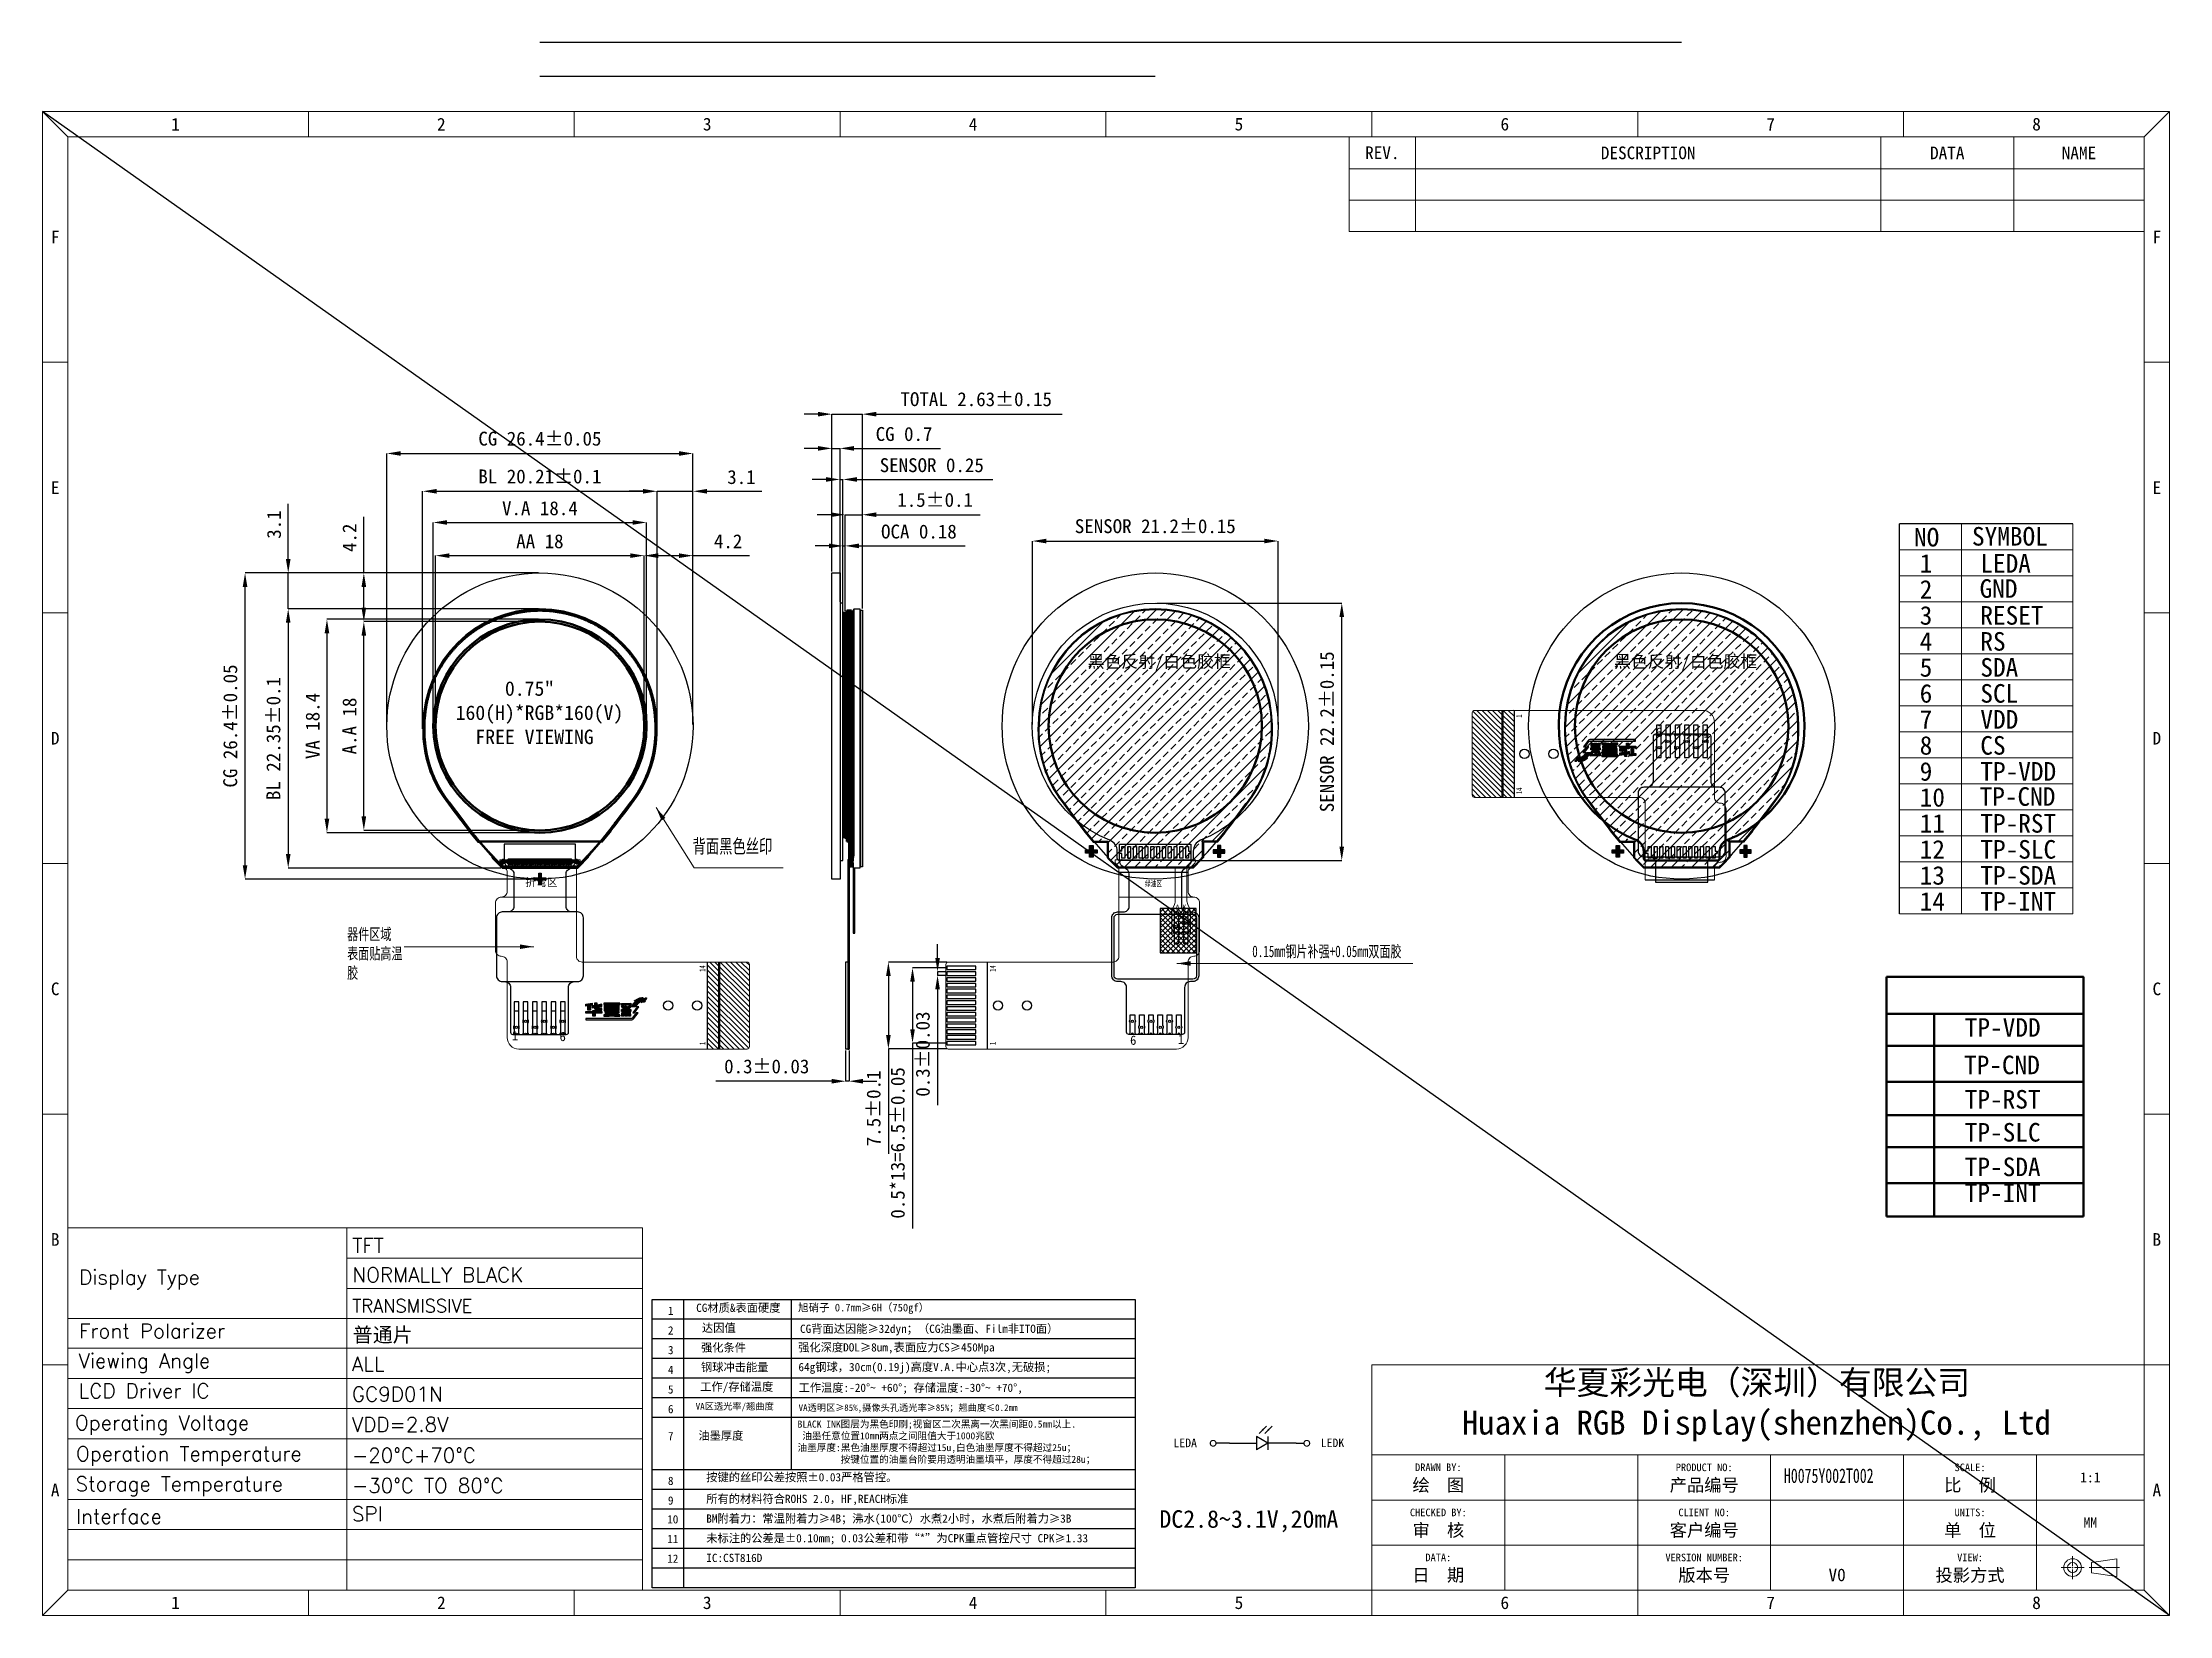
# Model space of a CAD drawing. Header units: millimetres. Extents: x -1913 to 1072, y -448 to 307.
# Drawn here: x 688.2 to 871.6, y -251 to -115.4 of the extents above; entities that cross this region are included whole.
import ezdxf
from ezdxf.enums import TextEntityAlignment as Align

# ---------------------------------------------------------------- set-up
doc = ezdxf.new("R2010")
doc.units = ezdxf.units.MM
doc.header["$LTSCALE"] = 2
doc.header["$PDMODE"] = 3
doc.header["$PDSIZE"] = 1
doc.layers.get('0').update_dxf_attribs({"linetype": 'CONTINUOUS'})
doc.layers.get('Defpoints').update_dxf_attribs({"linetype": 'CONTINUOUS'})
for name, color, linetype, lineweight in [('0-Project', 155, 'CONTINUOUS', 20), ('cnt_frame.drawing', 125, 'CONTINUOUS', 100), ('GATE.drawing', 3, 'CONTINUOUS', 100), ('LAYOUT.drawing', 140, 'CONTINUOUS', 100), ('OUTLINE.drawing', 190, 'CONTINUOUS', 100), ('Title block', 7, 'CONTINUOUS', 9), ('图框', 7, 'CONTINUOUS', 18)]:
    doc.layers.add(name, color=color, linetype=linetype, lineweight=lineweight)
for name, color, linetype in [('_U+56FE_U+5C42 1', 7, 'CONTINUOUS'), ('dim', 3, 'CONTINUOUS'), ('FPC', 2, 'CONTINUOUS'), ('Index', 7, 'CONTINUOUS'), ('SENSOR', 2, 'CONTINUOUS'), ('胶框', 7, 'CONTINUOUS')]:
    doc.layers.add(name, color=color, linetype=linetype)
doc.styles.add('ROMANC', font='romanc.shx')
doc.styles.add('ROMANS', font='romans.shx')
doc.styles.get("Standard").update_dxf_attribs({"font": 'txt', "width": 0.7})
doc.styles.add('宋体', font='')
doc.styles.add('常规', font='')
doc.styles.add('样式 4', font='')
doc.styles.add('黑体', font='', dxfattribs={"width": 0.9})
doc.styles.get('宋体').set_extended_font_data('SimSun')
doc.styles.get('常规').set_extended_font_data('SimSun')
doc.styles.get('样式 4').set_extended_font_data('SimSun')
doc.styles.get('黑体').set_extended_font_data('SimHei')
doc.dimstyles.new('ISO-25$0', dxfattribs={"dimtxt": 1.2, "dimasz": 1.2, "dimexe": 0, "dimexo": 0.125, "dimtad": 1, "dimdsep": 46, "dimtxsty": 'Standard', "dimcen": 2, "dimclrd": 3, "dimclre": 3, "dimclrt": 3, "dimadec": 0, "dimazin": 0, "dimtp": 1.2, "dimtm": 1.2, "dimtfac": 1, "dimtmove": 0, "dimatfit": 3, "dimfxl": 0, "dimtolj": 1, "dimarcsym": 0})
doc.dimstyles.new('SH', dxfattribs={"dimscale": 1.4, "dimtxt": 2.5, "dimasz": 2.5, "dimexe": 1.25, "dimexo": 0.625, "dimtad": 0, "dimdec": 1, "dimzin": 0, "dimdsep": 46, "dimtxsty": 'Standard', "dimcen": 2.5, "dimadec": 0, "dimazin": 0, "dimtfac": 0.6, "dimtdec": 4, "dimtmove": 0, "dimatfit": 3, "dimfxl": 0, "dimtolj": 1, "dimarcsym": 0})
doc.dimstyles.new('YanXiu', dxfattribs={"dimtxt": 1.5, "dimasz": 1.2, "dimexe": 0.66, "dimexo": 0.66, "dimgap": 0.66, "dimtad": 0, "dimdsep": 46, "dimtxsty": 'ROMANC', "dimcen": 0, "dimclrd": 256, "dimclre": 131, "dimclrt": 42, "dimazin": 2, "dimtfac": 1, "dimtofl": 0, "dimtmove": 0, "dimatfit": 3, "dimfxl": 0, "dimlwd": 5, "dimlwe": 5, "dimarcsym": 0})
pattern_1 = [(45, (654.11941, -1143.46154), (-0.0176776695, 0.0176776695), []), (45, (654.137087, -1143.46154), (-0.0176776695, 0.0176776695), [0.0125, -0.00625])]

msp = doc.modelspace()

# ---------------------------------------------------------------- texts
at = {"color": 0, "lineweight": 5, "style": '黑体', "width": 0.9}
for s, p in [('A', (786.067, -189.928)), ('A', (786.067, -189.928)), ('K', (786.659, -189.928)), ('K', (786.659, -189.928))]:
    msp.add_text(s, height=0.45, dxfattribs=at).set_placement(p, align=Align.MIDDLE_CENTER)
at = {"color": 1, "lineweight": 9, "style": 'ROMANS'}
msp.add_text('TFT', height=1.2604, dxfattribs=at).set_placement((714.922, -219.737))
at = {"color": 142, "lineweight": 9}
for s, height, style, p in [('Display Type', 1.26039, 'ROMANS', (691.357, -222.458)), ('NORMALLY BLACK', 1.26039, 'ROMANS', (714.922, -222.254)), ('TRANSMISSIVE ', 1.12756, 'ROMANS', (714.922, -224.865)), ('Front Polarizer', 1.26039, 'ROMANS', (691.357, -227.099)), ('普通片', 1.2604, '宋体', (714.958, -227.428)), ('Viewing Angle', 1.26039, 'ROMANS', (691.32, -229.662)), ('ALL', 1.2604, 'ROMANS', (714.885, -229.944)), ('LCD Driver IC', 1.26039, 'ROMANS', (691.32, -232.261)), ('GC9D01N', 1.2604, 'ROMANS', (714.885, -232.543)), ('Operating Voltage', 1.26039, 'ROMANS', (691.009, -235.008)), ('VDD=2.8V', 1.2604, 'ROMANS', (714.885, -235.154)), ('Operation Temperature', 1.26039, 'ROMANS', (691.098, -237.679)), ('-20%%DC+70%%DC', 1.26039, 'ROMANS', (714.885, -237.818)), ('Storage Temperature', 1.26039, 'ROMANS', (691.054, -240.29)), ('-30%%DC TO 80%%DC', 1.26039, 'ROMANS', (714.885, -240.429)), ('Interface', 1.2604, 'ROMANS', (691.091, -243.088)), ('SPI', 1.2604, 'ROMANS', (714.885, -242.875))]:
    msp.add_text(s, height=height, dxfattribs=dict(at, style=style)).set_placement(p)
at = {"color": 0, "style": '宋体'}
for s, height, p in [('LEDA', 0.7423, (785.721, -236.486)), ('LEDK', 0.7423, (798.419, -236.484)), ('DC2.8~3.1V,20mA', 1.51255, (784.502, -243.436))]:
    msp.add_text(s, height=height, dxfattribs=at).set_placement(p)
at = {"insert": (723.824, -170.444), "char_height": 1.25, "width": 14.82495, "attachment_point": 1, "style": '宋体'}
msp.add_mtext('{\\C1;     0.75" 160(H)*RGB*160(V)\\P  FREE VIEWING}', dxfattribs=at)
at = {"color": 2, "char_height": 0.8, "width": 0.68203, "style": '宋体'}
for s, insert, attachment_point in [('6', (827.303, -174.432), 1), ('1', (831.417, -174.514), 1), ('1', (729.213, -201.402), 9), ('6', (733.328, -201.484), 9), ('6', (781.977, -201.806), 7), ('1', (786.092, -201.724), 7)]:
    msp.add_mtext(s, dxfattribs=dict(at, insert=insert, attachment_point=attachment_point))
at = {"char_height": 1, "attachment_point": 1}
for s, insert, width in [('{\\fSimSun|b0|i0|c134|p2;器件区域}  {\\fSimSun|b0|i0|c134|p2;表面贴高温胶}', (714.47, -191.747), 4.9716), ('{\\fSimSun|b0|i0|c134|p2;0.15mm钢片补强+0.05mm双面胶}', (792.509, -193.23), 13.52942)]:
    msp.add_mtext(s, dxfattribs=dict(at, insert=insert, width=width))
at = {"color": 4, "lineweight": 9, "insert": (838.355, -238.322), "char_height": 1.24847, "width": 10.63237, "attachment_point": 1}
msp.add_mtext('H0075Y002T002', dxfattribs=at)
at = {"lineweight": 9, "flags": 2}
for tag, text, p in [('1', '1', (699.669, -122.409)), ('2', '2', (722.593, -122.409)), ('3', '3', (745.516, -122.409)), ('4', '4', (768.44, -122.409)), ('5', '5', (791.363, -122.409)), ('6', '6', (814.287, -122.409)), ('7', '7', (837.21, -122.409)), ('8', '8', (860.134, -122.409)), ('F', '7', (689.299, -132.124)), ('F', 'F', (870.504, -132.124)), ('E', 'E', (689.299, -153.737)), ('E', 'E', (870.504, -153.737)), ('D', 'D', (689.299, -175.351)), ('D', 'D', (870.504, -175.351)), ('C', 'C', (689.299, -196.965)), ('C', 'C', (870.504, -196.965)), ('B', 'B', (689.299, -218.578)), ('B', 'B', (870.504, -218.578)), ('A', 'A', (689.299, -240.192)), ('A', 'A', (870.504, -240.192)), ('1', '1', (699.669, -249.907)), ('2', '2', (722.593, -249.907)), ('3', '3', (745.516, -249.907)), ('4', '4', (768.44, -249.907)), ('5', '5', (791.363, -249.907)), ('6', '6', (814.287, -249.907)), ('7', '7', (837.21, -249.907)), ('8', '8', (860.134, -249.907))]:
    msp.add_attdef(tag, text=text, height=1.092, dxfattribs=at).set_placement(p, align=Align.MIDDLE)
at = {"layer": 'dim', "linetype": 'ByBlock', "ltscale": 0.05, "attachment_point": 1}
for s, insert, char_height, width, style in [('1', (742.128, -224.365), 0.711, 3.02819, '常规'), ('{\\C4;CG材质&表面硬度}', (744.564, -224.112), 0.71065, 8.2733, '常规'), ('{\\C4;旭硝子 0.7mm}≥6H{\\C4;（750gf）}', (753.354, -224.117), 0.66356, 23.58272, '宋体'), ('2', (742.128, -226.062), 0.711, 3.02819, '常规'), ('达因值', (745.064, -225.843), 0.7106, 6.68044, '常规'), ('CG背面达因能≥32dyn；（CG油墨面、Film非ITO面）', (753.52, -225.922), 0.71065, 26.65272, '常规'), ('3', (742.128, -227.758), 0.711, 3.02819, '常规'), ('{\\C4;钢球冲击能量}', (744.984, -229.235), 0.71065, 6.68044, '常规'), ('{\\C4;强化条件}', (744.984, -227.539), 0.7106, 6.68044, '常规'), ('强化深度DOL≥8um,表面应力CS≥450Mpa', (753.359, -227.524), 0.71065, 44.43941, '常规'), ('{\\C4;64g钢球，30cm(0.19j)高度V.A.中心点3次,无破损;}', (753.382, -229.221), 0.71065, 28.68357, '常规'), ('4', (742.128, -229.454), 0.711, 3.02819, '常规'), ('工作/存储温度', (744.913, -230.923), 0.7106, 10.65981, '常规'), ('{\\C4;工作温度:-20°~ +60°; 存储温度:-30°~ +70°,}', (753.396, -231.005), 0.71065, 36.0349, '常规'), ('5', (742.128, -231.15), 0.711, 3.02819, '常规'), ('6', (742.128, -232.846), 0.711, 3.02819, '常规'), ('{\\C4;VA区透光率/翘曲度}', (744.523, -232.681), 0.56852, 7.80221, '常规'), ('VA透明区≥85%,摄像头孔透光率≥85%；{\\C4;翘曲度}≤0.2{\\C4;mm}', (753.396, -232.793), 0.56852, 23.09198, '常规'), ('{\\C4;BLACK\\fSimSun|b0|i0|c238|p2; \\fSimSun|b0|i0|c134|p2;INK图层为黑色印刷;}视窗区二次黑离一次黑间距0.5{\\C4;mm以上}.\\P {\\C1;油墨任意位置10mm两点之间阻值大于1000兆欧\\C4; \\P}油墨厚度:黑色油墨厚度不得超过15u,白色油墨厚度不得超过25u；\\P         按键位置的油墨台阶要用透明油墨填平，厚度不得超过28u；', (753.305, -234.193), 0.6076, 40.93599, '常规'), ('7', (742.128, -235.175), 0.711, 3.02819, '常规'), ('{\\C4;油墨厚度}', (744.758, -235.133), 0.7106, 9.75277, '常规'), ('8', (742.128, -239.033), 0.711, 3.02819, '常规'), ('按键的丝印公差按照±0.03严格管控。', (745.436, -238.723), 0.71065, 31.56145, '常规'), ('9', (742.128, -240.729), 0.711, 3.02819, '常规'), ('所有的材料符合ROHS 2.0，HF,REACH标准', (745.436, -240.589), 0.71065, 26.65272, '常规'), ('10', (742.063, -242.352), 0.7106, 3.02819, '常规'), ('未标注的公差是±0.10mm; 0.03公差和带“*”为CPK重点管控尺寸 CPK≥1.33', (745.436, -243.981), 0.71065, 35.61825, '常规'), ('BM附着力：常温附着力≥4B；沸水(100℃）水煮2小时，水煮后附着力≥3B', (745.436, -242.285), 0.71065, 33.17437, '常规'), ('11', (742.063, -244.048), 0.7106, 3.02819, '常规'), ('IC:CST816D', (745.436, -245.677), 0.7106, 35.61825, '常规'), ('12', (742.063, -245.744), 0.7106, 3.02819, '常规')]:
    msp.add_mtext(s, dxfattribs=dict(at, insert=insert, char_height=char_height, width=width, style=style))
at = {"layer": 'dim', "linetype": 'ByBlock', "lineweight": 0, "insert": (810.597, -229.87), "char_height": 2.07318, "width": 55.19933, "attachment_point": 1, "style": '宋体'}
msp.add_mtext('{\\fSimSun|b1|i0|c134|p2;\\C7;     华夏彩光电（深圳）有限公司\\PHuaxia RGB Display(shenzhen)Co., Ltd}', dxfattribs=at)
at = {"layer": 'FPC', "style": '宋体'}
msp.add_text('折弯区', height=0.6809, dxfattribs=at).set_placement((729.832, -188.117))
at = {"layer": 'FPC', "insert": (783.264, -187.635), "char_height": 0.5, "width": 5.29993, "attachment_point": 1}
msp.add_mtext('{\\fSimSun|b0|i0|c134|p2;绿油区}', dxfattribs=at)
at = {"layer": 'Index', "char_height": 0.5, "rotation": 90}
for s, insert, attachment_point in [('{\\C2;1}', (815.777, -173.443), 8), ('{\\C2;14}', (815.78, -179.889), 8), ('{\\C2;14}', (744.851, -195.217), 2), ('{\\C2;14}', (770.391, -195.217), 8), ('{\\C2;1}', (744.853, -201.663), 2), ('{\\C2;1}', (770.388, -201.663), 8)]:
    msp.add_mtext(s, dxfattribs=dict(at, insert=insert, attachment_point=attachment_point))
at = {"layer": 'SENSOR', "insert": (744.257, -184.062), "char_height": 1.2, "width": 9.96808, "attachment_point": 1}
msp.add_mtext('{\\fSimSun|b0|i0|c134|p2;背面黑色丝印}', dxfattribs=at)
at = {"layer": 'Title block', "color": 3, "lineweight": 13, "style": '样式 4'}
for s, height, p in [('NO', 1.6012, (849.574, -158.819)), ('SYMBOL', 1.6012, (854.569, -158.743)), ('1', 1.601, (850.059, -161.079)), ('LEDA', 1.6012, (855.289, -161.079)), ('2', 1.601, (850.059, -163.321)), ('GND', 1.6012, (855.226, -163.246)), ('3', 1.601, (850.059, -165.563)), ('RESET', 1.6012, (855.289, -165.563)), ('4', 1.601, (850.059, -167.804)), ('RS', 1.6012, (855.289, -167.804)), ('5', 1.601, (850.059, -170.046)), ('SDA', 1.6012, (855.289, -170.046)), ('6', 1.601, (850.059, -172.288)), ('SCL', 1.6012, (855.289, -172.288)), ('7', 1.601, (850.059, -174.529)), ('VDD', 1.6012, (855.289, -174.529)), ('8', 1.601, (850.059, -176.771)), ('CS', 1.6012, (855.289, -176.771)), ('9', 1.601, (850.059, -179.013)), ('TP-VDD', 1.6012, (855.289, -179.013)), ('10', 1.6012, (850.059, -181.254)), ('TP-CND', 1.6012, (855.226, -181.18)), ('11', 1.6012, (850.059, -183.496)), ('TP-RST', 1.6012, (855.289, -183.496)), ('12', 1.6012, (850.059, -185.738)), ('TP-SLC', 1.6012, (855.289, -185.738)), ('13', 1.6012, (850.059, -187.98)), ('TP-SDA', 1.6012, (855.289, -187.98)), ('14', 1.6012, (850.059, -190.221)), ('TP-INT', 1.6012, (855.289, -190.221)), ('TP-VDD', 1.6012, (853.948, -201.095)), ('TP-CND', 1.6012, (853.885, -204.327)), ('TP-RST', 1.6012, (853.948, -207.291)), ('TP-SLC', 1.6012, (853.948, -210.135)), ('TP-SDA', 1.6012, (853.948, -213.117)), ('TP-INT', 1.6012, (853.948, -215.359))]:
    msp.add_text(s, height=height, dxfattribs=at).set_placement(p)
at = {"layer": '图框', "color": 0, "style": '宋体'}
for p in [(778.319, -169.263), (823.708, -169.263)]:
    msp.add_text('黑色反射/白色胶框', height=1.0638, dxfattribs=at).set_placement(p)

# ---------------------------------------------------------------- blocks, each defined once
blk = doc.blocks.new('新块')
at = {"color": 1, "lineweight": 0, "flags": 8}
blk.add_attdef('NAME', text='', height=5, dxfattribs=at).set_placement((0, 0), align=Align.MIDDLE)
blk = doc.blocks.new('LIUPUP')
at = {"layer": 'cnt_frame.drawing', "color": 1, "linetype": 'Continuous', "lineweight": 100}
blk.add_lwpolyline([(294.79, 926.53), (305.23, 926.53)], dxfattribs=at)
at = {"layer": 'GATE.drawing', "color": 1, "linetype": 'Continuous', "lineweight": 100}
for points in [[(296.88, 924.93), (296.78, 924.93), (296.78, 924.83), (296.68, 924.83), (296.68, 924.73), (296.78, 924.73), (296.78, 924.63), (296.88, 924.63), (296.88, 924.73), (297.28, 924.73), (297.28, 924.83), (296.88, 924.83)], [(303.13, 924.93), (303.23, 924.93), (303.23, 924.83), (303.33, 924.83), (303.33, 924.73), (303.23, 924.73), (303.23, 924.63), (303.13, 924.63), (303.13, 924.73), (302.73, 924.73), (302.73, 924.83), (303.13, 924.83)]]:
    blk.add_lwpolyline(points, close=True, dxfattribs=at)
at = {"layer": 'LAYOUT.drawing', "color": 1, "linetype": 'Continuous', "lineweight": 100}
blk.add_lwpolyline([(309.97, 936.11), (309.97, 936.12), (309.97, 936.13), (309.97, 936.15), (309.97, 936.16), (309.97, 936.18), (309.97, 936.19), (309.97, 936.2), (309.97, 936.22), (309.97, 936.23), (309.97, 936.24), (309.97, 936.26), (309.97, 936.27), (309.97, 936.29), (309.97, 936.3), (309.96, 936.31), (309.96, 936.33), (309.96, 936.34), (309.96, 936.35), (309.96, 936.37), (309.96, 936.38), (309.96, 936.4), (309.96, 936.41), (309.96, 936.42), (309.96, 936.44), (309.96, 936.45), (309.96, 936.46), (309.96, 936.48), (309.96, 936.48), (309.96, 936.54), (309.96, 936.6), (309.96, 936.66), (309.96, 936.72), (309.96, 936.78), (309.95, 936.84), (309.95, 936.91), (309.95, 936.97), (309.94, 937.03), (309.94, 937.09), (309.94, 937.15), (309.93, 937.21), (309.93, 937.27), (309.92, 937.33), (309.92, 937.39), (309.91, 937.45), (309.91, 937.51), (309.9, 937.57), (309.89, 937.64), (309.88, 937.7), (309.88, 937.76), (309.87, 937.82), (309.86, 937.88), (309.85, 937.94), (309.84, 938), (309.83, 938.06), (309.82, 938.12), (309.81, 938.18), (309.8, 938.24), (309.79, 938.3), (309.78, 938.36), (309.77, 938.42), (309.76, 938.48), (309.74, 938.54), (309.73, 938.6), (309.72, 938.66), (309.7, 938.72), (309.69, 938.78), (309.68, 938.84), (309.66, 938.9), (309.65, 938.95), (309.63, 939.01), (309.62, 939.07), (309.6, 939.13), (309.58, 939.19), (309.57, 939.25), (309.55, 939.31), (309.53, 939.37), (309.51, 939.42), (309.5, 939.48), (309.48, 939.54), (309.46, 939.6), (309.44, 939.66), (309.42, 939.71), (309.4, 939.77), (309.38, 939.83), (309.36, 939.89), (309.34, 939.94), (309.31, 940), (309.29, 940.06), (309.27, 940.12), (309.25, 940.17), (309.23, 940.23), (309.2, 940.29), (309.18, 940.34), (309.15, 940.4), (309.13, 940.45), (309.11, 940.51), (309.08, 940.57), (309.06, 940.62), (309.03, 940.68), (309, 940.73), (308.98, 940.79), (308.95, 940.84), (308.92, 940.9), (308.9, 940.95), (308.87, 941.01), (308.84, 941.06), (308.81, 941.11), (308.78, 941.17), (308.76, 941.22), (308.73, 941.28), (308.7, 941.33), (308.67, 941.38), (308.64, 941.44), (308.61, 941.49), (308.58, 941.54), (308.54, 941.59), (308.51, 941.65), (308.48, 941.7), (308.45, 941.75), (308.42, 941.8), (308.38, 941.85), (308.35, 941.9), (308.32, 941.95), (308.28, 942.01), (308.25, 942.06), (308.21, 942.11), (308.18, 942.16), (308.14, 942.21), (308.11, 942.26), (308.07, 942.31), (308.04, 942.36), (308, 942.41), (307.97, 942.45), (307.93, 942.5), (307.89, 942.55), (307.85, 942.6), (307.82, 942.65), (307.78, 942.7), (307.74, 942.74), (307.7, 942.79), (307.66, 942.84), (307.62, 942.88), (307.58, 942.93), (307.54, 942.98), (307.5, 943.02), (307.46, 943.07), (307.42, 943.11), (307.38, 943.16), (307.34, 943.21), (307.3, 943.25), (307.26, 943.29), (307.22, 943.34), (307.17, 943.38), (307.13, 943.43), (307.09, 943.47), (307.05, 943.51), (307, 943.56), (306.96, 943.6), (306.91, 943.64), (306.87, 943.68), (306.83, 943.73), (306.78, 943.77), (306.74, 943.81), (306.69, 943.85), (306.65, 943.89), (306.6, 943.93), (306.55, 943.97), (306.51, 944.01), (306.46, 944.05), (306.42, 944.09), (306.37, 944.13), (306.32, 944.17), (306.27, 944.21), (306.23, 944.25), (306.18, 944.28), (306.13, 944.32), (306.08, 944.36), (306.03, 944.4), (305.99, 944.43), (305.94, 944.47), (305.89, 944.51), (305.84, 944.54), (305.79, 944.58), (305.74, 944.61), (305.69, 944.65), (305.64, 944.68), (305.59, 944.72), (305.54, 944.75), (305.49, 944.78), (305.44, 944.82), (305.38, 944.85), (305.33, 944.88), (305.28, 944.92), (305.23, 944.95), (305.18, 944.98), (305.13, 945.01), (305.07, 945.04), (305.02, 945.07), (304.97, 945.11), (304.91, 945.14), (304.86, 945.17), (304.81, 945.19), (304.75, 945.22), (304.7, 945.25), (304.65, 945.28), (304.59, 945.31), (304.54, 945.34), (304.48, 945.37), (304.43, 945.39), (304.37, 945.42), (304.32, 945.45), (304.26, 945.47), (304.21, 945.5), (304.15, 945.52), (304.1, 945.55), (304.04, 945.57), (303.99, 945.6), (303.93, 945.62), (303.87, 945.65), (303.82, 945.67), (303.76, 945.69), (303.7, 945.72), (303.65, 945.74), (303.59, 945.76), (303.53, 945.78), (303.48, 945.8), (303.42, 945.83), (303.36, 945.85), (303.3, 945.87), (303.25, 945.89), (303.19, 945.91), (303.13, 945.93), (303.07, 945.94), (303.01, 945.96), (302.96, 945.98), (302.9, 946), (302.84, 946.02), (302.78, 946.03), (302.72, 946.05), (302.66, 946.07), (302.6, 946.08), (302.55, 946.1), (302.49, 946.11), (302.43, 946.13), (302.37, 946.14), (302.31, 946.16), (302.25, 946.17), (302.19, 946.19), (302.13, 946.2), (302.07, 946.21), (302.01, 946.22), (301.95, 946.24), (301.89, 946.25), (301.83, 946.26), (301.77, 946.27), (301.71, 946.28), (301.65, 946.29), (301.59, 946.3), (301.53, 946.31), (301.47, 946.32), (301.41, 946.33), (301.35, 946.34), (301.29, 946.35), (301.23, 946.35), (301.17, 946.36), (301.11, 946.37), (301.05, 946.37), (300.98, 946.38), (300.92, 946.39), (300.86, 946.39), (300.8, 946.4), (300.74, 946.4), (300.68, 946.41), (300.62, 946.41), (300.56, 946.41), (300.5, 946.42), (300.44, 946.42), (300.38, 946.42), (300.31, 946.42), (300.25, 946.42), (300.19, 946.43), (300.13, 946.43), (300.07, 946.43), (300.01, 946.43), (299.95, 946.43), (299.89, 946.43), (299.83, 946.43), (299.77, 946.42), (299.7, 946.42), (299.64, 946.42), (299.58, 946.42), (299.52, 946.42), (299.46, 946.41), (299.4, 946.41), (299.34, 946.41), (299.28, 946.4), (299.22, 946.4), (299.16, 946.39), (299.1, 946.39), (299.03, 946.38), (298.97, 946.37), (298.91, 946.37), (298.85, 946.36), (298.79, 946.35), (298.73, 946.35), (298.67, 946.34), (298.61, 946.33), (298.55, 946.32), (298.49, 946.31), (298.43, 946.3), (298.37, 946.29), (298.31, 946.28), (298.25, 946.27), (298.19, 946.26), (298.13, 946.25), (298.07, 946.24), (298.01, 946.22), (297.95, 946.21), (297.89, 946.2), (297.83, 946.19), (297.77, 946.17), (297.71, 946.16), (297.65, 946.14), (297.59, 946.13), (297.53, 946.11), (297.47, 946.1), (297.41, 946.08), (297.36, 946.07), (297.3, 946.05), (297.24, 946.03), (297.18, 946.02), (297.12, 946), (297.06, 945.98), (297, 945.96), (296.95, 945.94), (296.89, 945.93), (296.83, 945.91), (296.77, 945.89), (296.72, 945.87), (296.66, 945.85), (296.6, 945.83), (296.54, 945.8), (296.49, 945.78), (296.43, 945.76), (296.37, 945.74), (296.32, 945.72), (296.26, 945.69), (296.2, 945.67), (296.15, 945.65), (296.09, 945.62), (296.03, 945.6), (295.98, 945.57), (295.92, 945.55), (295.87, 945.52), (295.81, 945.5), (295.76, 945.47), (295.7, 945.45), (295.65, 945.42), (295.59, 945.39), (295.54, 945.37), (295.48, 945.34), (295.43, 945.31), (295.37, 945.28), (295.32, 945.25), (295.27, 945.22), (295.21, 945.19), (295.16, 945.17), (295.11, 945.14), (295.05, 945.11), (295, 945.07), (294.95, 945.04), (294.89, 945.01), (294.84, 944.98), (294.79, 944.95), (294.74, 944.92), (294.69, 944.88), (294.64, 944.85), (294.58, 944.82), (294.53, 944.78), (294.48, 944.75), (294.43, 944.72), (294.38, 944.68), (294.33, 944.65), (294.28, 944.61), (294.23, 944.58), (294.18, 944.54), (294.13, 944.51), (294.08, 944.47), (294.03, 944.43), (293.98, 944.4), (293.94, 944.36), (293.89, 944.32), (293.84, 944.28), (293.79, 944.25), (293.74, 944.21), (293.7, 944.17), (293.65, 944.13), (293.6, 944.09), (293.56, 944.05), (293.51, 944.01), (293.46, 943.97), (293.42, 943.93), (293.37, 943.89), (293.33, 943.85), (293.28, 943.81), (293.24, 943.77), (293.19, 943.73), (293.15, 943.68), (293.1, 943.64), (293.06, 943.6), (293.02, 943.56), (292.97, 943.51), (292.93, 943.47), (292.89, 943.43), (292.85, 943.38), (292.8, 943.34), (292.76, 943.29), (292.72, 943.25), (292.68, 943.21), (292.64, 943.16), (292.6, 943.11), (292.56, 943.07), (292.52, 943.02), (292.48, 942.98), (292.44, 942.93), (292.4, 942.88), (292.36, 942.84), (292.32, 942.79), (292.28, 942.74), (292.24, 942.7), (292.2, 942.65), (292.17, 942.6), (292.13, 942.55), (292.09, 942.5), (292.05, 942.45), (292.02, 942.41), (291.98, 942.36), (291.95, 942.31), (291.91, 942.26), (291.87, 942.21), (291.84, 942.16), (291.81, 942.11), (291.77, 942.06), (291.74, 942.01), (291.7, 941.95), (291.67, 941.9), (291.64, 941.85), (291.6, 941.8), (291.57, 941.75), (291.54, 941.7), (291.51, 941.65), (291.48, 941.59), (291.44, 941.54), (291.41, 941.49), (291.38, 941.44), (291.35, 941.38), (291.32, 941.33), (291.29, 941.28), (291.26, 941.22), (291.23, 941.17), (291.21, 941.11), (291.18, 941.06), (291.15, 941.01), (291.12, 940.95), (291.09, 940.9), (291.07, 940.84), (291.04, 940.79), (291.02, 940.73), (290.99, 940.68), (290.96, 940.62), (290.94, 940.57), (290.91, 940.51), (290.89, 940.45), (290.86, 940.4), (290.84, 940.34), (290.82, 940.29), (290.79, 940.23), (290.77, 940.17), (290.75, 940.12), (290.73, 940.06), (290.7, 940), (290.68, 939.94), (290.66, 939.89), (290.64, 939.83), (290.62, 939.77), (290.6, 939.71), (290.58, 939.66), (290.56, 939.6), (290.54, 939.54), (290.52, 939.48), (290.51, 939.42), (290.49, 939.37), (290.47, 939.31), (290.45, 939.25), (290.44, 939.19), (290.42, 939.13), (290.4, 939.07), (290.39, 939.01), (290.37, 938.95), (290.36, 938.9), (290.34, 938.84), (290.33, 938.78), (290.32, 938.72), (290.3, 938.66), (290.29, 938.6), (290.28, 938.54), (290.26, 938.48), (290.25, 938.42), (290.24, 938.36), (290.23, 938.3), (290.22, 938.24), (290.21, 938.18), (290.2, 938.12), (290.19, 938.06), (290.18, 938), (290.17, 937.94), (290.16, 937.88), (290.15, 937.82), (290.14, 937.76), (290.13, 937.7), (290.13, 937.64), (290.12, 937.57), (290.11, 937.51), (290.11, 937.45), (290.1, 937.39), (290.1, 937.33), (290.09, 937.27), (290.09, 937.21), (290.08, 937.15), (290.08, 937.09), (290.07, 937.03), (290.07, 936.97), (290.07, 936.91), (290.07, 936.84), (290.06, 936.78), (290.06, 936.72), (290.06, 936.66), (290.06, 936.6), (290.06, 936.54), (290.06, 936.48), (290.06, 936.48), (290.06, 936.46), (290.06, 936.45), (290.06, 936.44), (290.06, 936.42), (290.06, 936.41), (290.06, 936.4), (290.06, 936.38), (290.06, 936.37), (290.06, 936.35), (290.06, 936.34), (290.05, 936.33), (290.05, 936.31), (290.05, 936.3), (290.05, 936.29), (290.05, 936.27), (290.05, 936.26), (290.05, 936.24), (290.05, 936.23), (290.05, 936.22), (290.05, 936.2), (290.05, 936.19), (290.05, 936.18), (290.05, 936.16), (290.05, 936.15), (290.05, 936.13), (290.05, 936.12), (290.05, 936.11), (290.05, 936.09), (290.05, 936.08), (290.05, 936.07), (290.05, 936.05), (290.05, 936.04), (290.05, 936.02), (290.05, 936.01), (290.05, 936), (290.05, 935.98), (290.05, 935.97), (290.05, 935.96), (290.05, 935.94), (290.05, 935.93), (290.05, 935.91), (290.05, 935.9), (290.05, 935.89), (290.05, 935.87), (290.05, 935.86), (290.05, 935.85), (290.06, 935.83), (290.06, 935.82), (290.06, 935.8), (290.06, 935.79), (290.06, 935.78), (290.06, 935.76), (290.06, 935.75), (290.06, 935.74), (290.06, 935.72), (290.06, 935.71), (290.06, 935.69), (290.06, 935.68), (290.06, 935.67), (290.06, 935.65), (290.06, 935.64), (290.06, 935.63), (290.06, 935.61), (290.06, 935.6), (290.06, 935.58), (290.07, 935.57), (290.07, 935.56), (290.07, 935.54), (290.07, 935.53), (290.07, 935.52), (290.07, 935.5), (290.07, 935.49), (290.07, 935.47), (290.07, 935.46), (290.07, 935.45), (290.07, 935.43), (290.07, 935.42), (290.08, 935.41), (290.08, 935.39), (290.08, 935.38), (290.08, 935.37), (290.08, 935.35), (290.08, 935.34), (290.08, 935.32), (290.08, 935.31), (290.08, 935.3), (290.08, 935.28), (290.09, 935.27), (290.09, 935.26), (290.09, 935.24), (290.09, 935.23), (290.09, 935.21), (290.09, 935.2), (290.09, 935.19), (290.09, 935.17), (290.09, 935.16), (290.1, 935.15), (290.1, 935.13), (290.1, 935.12), (290.1, 935.1), (290.1, 935.09), (290.1, 935.08), (290.1, 935.06), (290.11, 935.05), (290.11, 935.04), (290.11, 935.02), (290.11, 935.01), (290.11, 935), (290.11, 934.98), (290.11, 934.97), (290.12, 934.95), (290.12, 934.94), (290.12, 934.93), (290.12, 934.91), (290.12, 934.9), (290.12, 934.89), (290.13, 934.87), (290.13, 934.86), (290.13, 934.85), (290.13, 934.83), (290.13, 934.82), (290.13, 934.8), (290.14, 934.79), (290.14, 934.78), (290.14, 934.76), (290.14, 934.75), (290.14, 934.74), (290.14, 934.72), (290.15, 934.71), (290.15, 934.7), (290.15, 934.68), (290.15, 934.67), (290.15, 934.65), (290.16, 934.64), (290.16, 934.63), (290.16, 934.61), (290.16, 934.6), (290.16, 934.59), (290.17, 934.57), (290.17, 934.56), (290.17, 934.55), (290.17, 934.53), (290.17, 934.52), (290.18, 934.5), (290.18, 934.49), (290.18, 934.48), (290.18, 934.46), (290.19, 934.45), (290.19, 934.44), (290.19, 934.42), (290.19, 934.41), (290.19, 934.4), (290.2, 934.38), (290.2, 934.37), (290.2, 934.36), (290.2, 934.34), (290.21, 934.33), (290.21, 934.32), (290.21, 934.3), (290.21, 934.29), (290.22, 934.27), (290.22, 934.26), (290.22, 934.25), (290.22, 934.23), (290.23, 934.22), (290.23, 934.21), (290.23, 934.19), (290.23, 934.18), (290.24, 934.17), (290.24, 934.15), (290.24, 934.14), (290.24, 934.13), (290.25, 934.11), (290.25, 934.1), (290.25, 934.09), (290.26, 934.07), (290.26, 934.06), (290.26, 934.05), (290.26, 934.03), (290.27, 934.02), (290.27, 934), (290.27, 933.99), (290.28, 933.98), (290.28, 933.96), (290.28, 933.95), (290.28, 933.94), (290.29, 933.92), (290.29, 933.91), (290.29, 933.9), (290.3, 933.88), (290.3, 933.87), (290.3, 933.86), (290.31, 933.84), (290.31, 933.83), (290.31, 933.82), (290.31, 933.8), (290.32, 933.79), (290.32, 933.78), (290.32, 933.76), (290.33, 933.75), (290.33, 933.74), (290.33, 933.72), (290.34, 933.71), (290.34, 933.7), (290.34, 933.68), (290.35, 933.67), (290.35, 933.66), (290.35, 933.64), (290.36, 933.63), (290.36, 933.62), (290.36, 933.6), (290.37, 933.59), (290.37, 933.58), (290.37, 933.56), (290.38, 933.55), (290.38, 933.54), (290.38, 933.52), (290.39, 933.51), (290.39, 933.5), (290.39, 933.48), (290.4, 933.47), (290.4, 933.46), (290.41, 933.44), (290.41, 933.43), (290.41, 933.42), (290.42, 933.4), (290.42, 933.39), (290.42, 933.38), (290.43, 933.36), (290.43, 933.35), (290.43, 933.34), (290.44, 933.32), (290.44, 933.31), (290.45, 933.3), (290.45, 933.28), (290.45, 933.27), (290.46, 933.26), (290.46, 933.25), (290.47, 933.23), (290.47, 933.22), (290.47, 933.21), (290.48, 933.19), (290.48, 933.18), (290.49, 933.17), (290.49, 933.15), (290.49, 933.14), (290.5, 933.13), (290.5, 933.11), (290.51, 933.1), (290.51, 933.09), (290.51, 933.07), (290.52, 933.06), (290.52, 933.05), (290.53, 933.03), (290.53, 933.02), (290.53, 933.01), (290.54, 933), (290.54, 932.98), (290.55, 932.97), (290.55, 932.96), (290.56, 932.94), (290.56, 932.93), (290.56, 932.92), (290.57, 932.9), (290.57, 932.89), (290.58, 932.88), (290.58, 932.87), (290.59, 932.85), (290.59, 932.84), (290.59, 932.83), (290.6, 932.81), (290.6, 932.8), (290.61, 932.79), (290.61, 932.77), (290.62, 932.76), (290.62, 932.75), (290.63, 932.74), (290.63, 932.72), (290.64, 932.71), (290.64, 932.7), (290.65, 932.68), (290.65, 932.67), (290.65, 932.66), (290.66, 932.64), (290.66, 932.63), (290.67, 932.62), (290.67, 932.61), (290.68, 932.59), (290.68, 932.58), (290.69, 932.55), (290.7, 932.54), (290.7, 932.53), (290.71, 932.52), (290.71, 932.5), (290.72, 932.49), (290.72, 932.48), (290.73, 932.46), (290.73, 932.45), (290.74, 932.44), (290.74, 932.43), (290.75, 932.4), (290.76, 932.39), (290.76, 932.37), (290.77, 932.36), (290.77, 932.35), (290.78, 932.34), (290.78, 932.32), (290.79, 932.31), (290.79, 932.3), (290.8, 932.29), (290.8, 932.27), (290.81, 932.26), (290.81, 932.25), (290.82, 932.23), (290.82, 932.22), (290.83, 932.21), (290.83, 932.2), (290.84, 932.18), (290.85, 932.17), (290.85, 932.16), (290.86, 932.15), (290.86, 932.13), (290.87, 932.12), (290.87, 932.11), (290.88, 932.1), (290.88, 932.08), (290.89, 932.07), (290.89, 932.06), (290.9, 932.04), (290.91, 932.03), (290.91, 932.02), (290.92, 932.01), (290.92, 931.99), (290.93, 931.98), (290.93, 931.97), (290.94, 931.96), (290.94, 931.94), (290.95, 931.93), (290.96, 931.92), (290.96, 931.91), (290.97, 931.89), (290.97, 931.88), (290.98, 931.87), (290.98, 931.86), (290.99, 931.84), (291, 931.83), (291, 931.82), (291.01, 931.81), (291.01, 931.79), (291.02, 931.78), (291.03, 931.77), (291.03, 931.76), (291.04, 931.74), (291.04, 931.73), (291.05, 931.72), (291.05, 931.71), (291.06, 931.7), (291.07, 931.68), (291.07, 931.67), (291.08, 931.66), (291.09, 931.65), (291.09, 931.63), (291.1, 931.62), (291.1, 931.61), (291.11, 931.6), (291.12, 931.58), (291.12, 931.57), (291.13, 931.56), (291.13, 931.55), (291.15, 931.52), (291.15, 931.51), (291.16, 931.5), (291.17, 931.49), (291.17, 931.47), (291.18, 931.46), (291.18, 931.45), (291.19, 931.44), (291.2, 931.43), (291.2, 931.41), (291.21, 931.4), (291.22, 931.39), (291.22, 931.38), (291.23, 931.36), (291.24, 931.35), (291.24, 931.34), (291.25, 931.33), (291.25, 931.32), (291.26, 931.3), (291.27, 931.29), (291.27, 931.28), (291.28, 931.27), (291.29, 931.26), (291.29, 931.24), (291.3, 931.23), (291.31, 931.22), (291.31, 931.21), (291.32, 931.2), (291.33, 931.18), (291.33, 931.17), (291.34, 931.16), (291.35, 931.15), (291.35, 931.14), (291.36, 931.12), (291.37, 931.11), (291.38, 931.1), (291.38, 931.09), (291.39, 931.08), (291.4, 931.06), (291.4, 931.05), (291.41, 931.04), (291.42, 931.03), (291.42, 931.02), (291.43, 931), (291.44, 930.99), (291.44, 930.98), (291.45, 930.97), (291.46, 930.96), (291.46, 930.95), (291.47, 930.93), (291.48, 930.92), (291.49, 930.91), (291.49, 930.9), (291.5, 930.89), (291.51, 930.87), (291.51, 930.86), (291.52, 930.85), (291.53, 930.84), (291.54, 930.83), (291.54, 930.82), (291.55, 930.8), (291.56, 930.79), (291.56, 930.78), (291.57, 930.77), (291.58, 930.76), (291.59, 930.75), (291.59, 930.73), (291.6, 930.72), (291.61, 930.71), (291.62, 930.7), (291.62, 930.69), (291.63, 930.68), (291.64, 930.66), (291.65, 930.65), (291.65, 930.64), (291.66, 930.63), (291.67, 930.62), (291.68, 930.6), (291.69, 930.58), (291.7, 930.57), (291.71, 930.56), (291.71, 930.55), (291.72, 930.54), (291.73, 930.53), (291.74, 930.51), (291.74, 930.5), (291.75, 930.49), (291.76, 930.48), (291.77, 930.47), (291.77, 930.46), (291.78, 930.45), (291.79, 930.43), (291.8, 930.42), (291.81, 930.41), (291.81, 930.4), (291.82, 930.39), (291.83, 930.38), (291.84, 930.37), (291.84, 930.36), (291.85, 930.34), (291.86, 930.33), (291.87, 930.32), (291.88, 930.31), (291.88, 930.3), (291.89, 930.29), (291.9, 930.28), (291.91, 930.27), (291.92, 930.25), (291.92, 930.24), (291.93, 930.23), (291.94, 930.22), (291.95, 930.21), (291.96, 930.2), (291.96, 930.19), (291.97, 930.18), (291.98, 930.17), (291.99, 930.15), (292, 930.14), (292, 930.13), (292.01, 930.12), (292.02, 930.11), (292.03, 930.1), (292.04, 930.09), (292.04, 930.08), (292.05, 930.07), (292.06, 930.05), (292.07, 930.04), (292.08, 930.03), (292.09, 930.02), (292.09, 930.01), (292.1, 930), (292.11, 929.99), (292.12, 929.98), (292.13, 929.97), (292.14, 929.96), (292.14, 929.95), (292.15, 929.93), (292.16, 929.92), (292.17, 929.91), (293.45, 928.24), (293.48, 928.2), (293.48, 928.2), (293.49, 928.19), (293.49, 928.18), (293.5, 928.17), (293.51, 928.16), (293.51, 928.15), (293.52, 928.15), (293.53, 928.12), (293.54, 928.11), (293.55, 928.11), (293.56, 928.09), (293.56, 928.08), (293.57, 928.07), (293.58, 928.06), (293.59, 928.05), (293.59, 928.04), (293.6, 928.03), (293.62, 928.01), (293.62, 928), (293.63, 927.99), (293.65, 927.97), (293.65, 927.96), (293.66, 927.95), (293.67, 927.95), (293.68, 927.93), (293.68, 927.92), (293.69, 927.91), (293.7, 927.9), (293.71, 927.89), (293.71, 927.88), (293.73, 927.86), (293.74, 927.85), (293.74, 927.84), (293.75, 927.83), (293.76, 927.83), (293.76, 927.82), (293.77, 927.8), (293.79, 927.78), (293.8, 927.76), (293.82, 927.74), (293.83, 927.72), (293.85, 927.71), (293.85, 927.7), (293.86, 927.69), (293.86, 927.68), (293.87, 927.67), (293.88, 927.66), (293.89, 927.64), (293.9, 927.63), (293.91, 927.62), (293.92, 927.61), (293.93, 927.6), (293.93, 927.59), (293.94, 927.59), (293.94, 927.58), (293.96, 927.56), (293.97, 927.55), (293.98, 927.53), (293.99, 927.52), (294, 927.51), (294.02, 927.48), (294.03, 927.47), (294.04, 927.45), (294.05, 927.44), (294.06, 927.43), (294.07, 927.42), (294.07, 927.41), (294.08, 927.4), (294.1, 927.38), (294.11, 927.37), (294.12, 927.36), (294.12, 927.35), (294.13, 927.33), (294.14, 927.33), (294.15, 927.32), (294.15, 927.31), (294.16, 927.29), (294.17, 927.29), (294.18, 927.28), (294.18, 927.27), (294.19, 927.26), (294.2, 927.26), (294.2, 927.25), (294.23, 927.22), (294.23, 927.21), (294.25, 927.19), (294.26, 927.18), (294.26, 927.17), (294.27, 927.16), (294.28, 927.15), (294.29, 927.14), (294.3, 927.13), (294.31, 927.11), (294.32, 927.1), (294.33, 927.09), (294.34, 927.08), (294.35, 927.07), (294.35, 927.06), (294.36, 927.04), (294.38, 927.03), (294.39, 927.01), (294.4, 927), (294.41, 926.99), (294.41, 926.98), (294.43, 926.97), (294.44, 926.95), (294.45, 926.94), (294.47, 926.92), (294.47, 926.91), (294.48, 926.91), (294.48, 926.9), (294.5, 926.88), (294.5, 926.87), (294.51, 926.87), (294.52, 926.86), (294.52, 926.85), (294.53, 926.84), (294.54, 926.84), (294.54, 926.83), (294.55, 926.82), (294.55, 926.81), (294.57, 926.79), (294.59, 926.77), (294.59, 926.77), (294.6, 926.76), (294.61, 926.75), (294.61, 926.74), (294.62, 926.74), (294.62, 926.73), (294.63, 926.72), (294.64, 926.71), (294.64, 926.7), (294.65, 926.7), (294.66, 926.69), (294.66, 926.68), (294.67, 926.67), (294.69, 926.64), (294.7, 926.64), (294.71, 926.63), (294.71, 926.62), (294.72, 926.61), (294.73, 926.6), (294.74, 926.59), (294.76, 926.57), (294.77, 926.56), (294.77, 926.55), (294.78, 926.54), (294.79, 926.54), (294.79, 926.53), (294.8, 926.52), (294.8, 926.51), (294.81, 926.51), (294.82, 926.5), (294.82, 926.49), (294.83, 926.48), (294.84, 926.48), (294.84, 926.47), (294.87, 926.44), (294.89, 926.41), (294.91, 926.39), (294.93, 926.37), (294.94, 926.35), (294.95, 926.35), (294.95, 926.34), (294.97, 926.32), (294.98, 926.31), (294.99, 926.3), (294.99, 926.29), (295, 926.29), (295.01, 926.27), (295.02, 926.26), (295.03, 926.25), (295.04, 926.24), (295.05, 926.23), (295.07, 926.21), (295.08, 926.19), (295.09, 926.19), (295.09, 926.18), (295.1, 926.17), (295.1, 926.16), (295.11, 926.16), (295.12, 926.15), (295.12, 926.14), (295.14, 926.13), (295.14, 926.12), (295.15, 926.11), (295.16, 926.1), (295.16, 926.1), (295.17, 926.09), (295.18, 926.08), (295.18, 926.07), (295.19, 926.07), (295.2, 926.06), (295.2, 926.05), (295.22, 926.04), (295.24, 926.01), (295.25, 926), (295.27, 925.98), (295.28, 925.97), (295.3, 925.95), (295.3, 925.94), (295.32, 925.92), (295.34, 925.9), (295.34, 925.9), (295.36, 925.88), (295.36, 925.87), (295.37, 925.87), (295.38, 925.86), (295.38, 925.85), (295.39, 925.84), (295.4, 925.84), (295.4, 925.83), (295.42, 925.81), (295.43, 925.8), (295.45, 925.78), (295.46, 925.77), (295.46, 925.76), (295.47, 925.75), (295.48, 925.75), (295.48, 925.74), (295.5, 925.72), (295.5, 925.72), (295.51, 925.71), (295.53, 925.7), (295.55, 925.67), (295.55, 925.67), (295.57, 925.65), (295.59, 925.62), (295.61, 925.61), (295.61, 925.6), (295.62, 925.59), (295.63, 925.58), (295.64, 925.57), (295.65, 925.56), (295.67, 925.54), (295.68, 925.53), (295.69, 925.51), (295.71, 925.5), (295.72, 925.48), (295.74, 925.46), (295.75, 925.45), (295.76, 925.45), (295.76, 925.44), (295.77, 925.43), (295.78, 925.42), (295.8, 925.4), (295.8, 925.39), (295.82, 925.37), (295.83, 925.37), (295.84, 925.36), (295.85, 925.34), (295.86, 925.34), (295.87, 925.33), (295.88, 925.31), (295.89, 925.3), (295.91, 925.29), (295.91, 925.28), (295.93, 925.26), (295.93, 925.26), (295.94, 925.25), (295.97, 925.22), (295.98, 925.21), (295.98, 925.21), (295.99, 925.2), (296, 925.19), (296, 925.18), (296.02, 925.17), (296.03, 925.16), (296.05, 925.14), (296.07, 925.12), (296.07, 925.11), (296.09, 925.1), (296.09, 925.09), (296.1, 925.08), (296.11, 925.08), (296.12, 925.07), (296.13, 925.06), (296.14, 925.05), (296.14, 925.04), (296.15, 925.03), (296.16, 925.03), (296.16, 925.02), (296.17, 925.01), (296.18, 925), (296.18, 925), (296.21, 924.98), (296.22, 924.96), (296.23, 924.95), (296.23, 924.95), (296.24, 924.94), (296.25, 924.93), (296.25, 924.93), (296.26, 924.92), (296.28, 924.9), (296.28, 924.9), (296.29, 924.89), (296.3, 924.88), (296.3, 924.88), (296.31, 924.87), (296.32, 924.86), (296.33, 924.86), (296.33, 924.85), (296.34, 924.84), (296.35, 924.83), (296.35, 924.83), (296.37, 924.81), (296.37, 924.81), (296.38, 924.8), (296.39, 924.79), (296.4, 924.78), (296.4, 924.78), (296.41, 924.77), (296.42, 924.76), (296.42, 924.76), (296.43, 924.75), (296.45, 924.73), (296.47, 924.71), (296.47, 924.71), (296.49, 924.69), (296.5, 924.68), (296.51, 924.67), (296.52, 924.66), (296.52, 924.66), (296.53, 924.65), (296.54, 924.64), (296.54, 924.64), (296.57, 924.62), (296.58, 924.6), (296.59, 924.59), (296.62, 924.57), (296.62, 924.56), (296.63, 924.55), (296.64, 924.54), (296.65, 924.53), (296.67, 924.52), (296.68, 924.5), (296.69, 924.5), (296.69, 924.49), (296.71, 924.48), (296.72, 924.47), (296.72, 924.46), (296.74, 924.45), (296.74, 924.44), (296.75, 924.43), (296.77, 924.42), (296.77, 924.41), (296.78, 924.41), (296.8, 924.38), (296.81, 924.38), (296.81, 924.38), (303.21, 924.38), (303.21, 924.38), (303.22, 924.38), (303.24, 924.41), (303.25, 924.41), (303.25, 924.42), (303.27, 924.43), (303.27, 924.44), (303.28, 924.45), (303.3, 924.46), (303.3, 924.47), (303.31, 924.48), (303.32, 924.49), (303.33, 924.5), (303.34, 924.5), (303.35, 924.52), (303.37, 924.53), (303.37, 924.54), (303.39, 924.55), (303.4, 924.56), (303.4, 924.57), (303.42, 924.59), (303.44, 924.6), (303.45, 924.62), (303.47, 924.64), (303.48, 924.64), (303.49, 924.65), (303.5, 924.66), (303.5, 924.66), (303.51, 924.67), (303.52, 924.68), (303.52, 924.69), (303.55, 924.71), (303.55, 924.71), (303.57, 924.73), (303.59, 924.75), (303.6, 924.76), (303.6, 924.76), (303.61, 924.77), (303.62, 924.78), (303.62, 924.78), (303.63, 924.79), (303.64, 924.8), (303.64, 924.81), (303.65, 924.81), (303.67, 924.83), (303.67, 924.83), (303.68, 924.84), (303.69, 924.85), (303.69, 924.86), (303.7, 924.86), (303.71, 924.87), (303.72, 924.88), (303.72, 924.88), (303.73, 924.89), (303.74, 924.9), (303.74, 924.9), (303.76, 924.92), (303.76, 924.93), (303.77, 924.93), (303.78, 924.94), (303.79, 924.95), (303.79, 924.95), (303.8, 924.96), (303.81, 924.98), (303.83, 925), (303.84, 925), (303.85, 925.01), (303.86, 925.02), (303.86, 925.03), (303.87, 925.03), (303.88, 925.04), (303.88, 925.05), (303.89, 925.06), (303.9, 925.07), (303.91, 925.08), (303.92, 925.08), (303.93, 925.09), (303.93, 925.1), (303.95, 925.11), (303.95, 925.12), (303.97, 925.14), (303.99, 925.16), (304, 925.17), (304.02, 925.18), (304.02, 925.19), (304.03, 925.2), (304.04, 925.21), (304.04, 925.21), (304.05, 925.22), (304.08, 925.25), (304.08, 925.26), (304.09, 925.26), (304.11, 925.28), (304.11, 925.29), (304.13, 925.3), (304.14, 925.31), (304.15, 925.33), (304.16, 925.34), (304.17, 925.34), (304.18, 925.36), (304.19, 925.37), (304.19, 925.37), (304.22, 925.39), (304.22, 925.4), (304.24, 925.42), (304.25, 925.43), (304.26, 925.44), (304.26, 925.45), (304.27, 925.45), (304.28, 925.46), (304.3, 925.48), (304.31, 925.5), (304.32, 925.51), (304.34, 925.53), (304.35, 925.54), (304.37, 925.56), (304.38, 925.57), (304.39, 925.58), (304.4, 925.59), (304.41, 925.6), (304.41, 925.61), (304.43, 925.62), (304.45, 925.65), (304.47, 925.67), (304.47, 925.67), (304.49, 925.7), (304.51, 925.71), (304.51, 925.72), (304.52, 925.72), (304.53, 925.74), (304.54, 925.75), (304.55, 925.75), (304.55, 925.76), (304.56, 925.77), (304.57, 925.78), (304.59, 925.8), (304.6, 925.81), (304.62, 925.83), (304.62, 925.84), (304.63, 925.84), (304.64, 925.85), (304.64, 925.86), (304.65, 925.87), (304.66, 925.87), (304.66, 925.88), (304.68, 925.9), (304.68, 925.9), (304.7, 925.92), (304.72, 925.94), (304.72, 925.95), (304.74, 925.97), (304.75, 925.98), (304.77, 926), (304.78, 926.01), (304.8, 926.04), (304.82, 926.05), (304.82, 926.06), (304.83, 926.07), (304.84, 926.07), (304.84, 926.08), (304.85, 926.09), (304.86, 926.1), (304.86, 926.1), (304.87, 926.11), (304.87, 926.12), (304.88, 926.13), (304.89, 926.14), (304.9, 926.15), (304.91, 926.16), (304.91, 926.16), (304.92, 926.17), (304.93, 926.18), (304.93, 926.19), (304.94, 926.19), (304.95, 926.21), (304.97, 926.23), (304.98, 926.24), (304.99, 926.25), (305, 926.26), (305.01, 926.27), (305.02, 926.29), (305.03, 926.29), (305.03, 926.3), (305.04, 926.31), (305.05, 926.32), (305.07, 926.34), (305.07, 926.35), (305.08, 926.35), (305.09, 926.37), (305.11, 926.39), (305.13, 926.41), (305.15, 926.44), (305.18, 926.47), (305.18, 926.48), (305.19, 926.48), (305.2, 926.49), (305.2, 926.5), (305.21, 926.51), (305.21, 926.51), (305.22, 926.52), (305.23, 926.53), (305.23, 926.54), (305.24, 926.54), (305.25, 926.55), (305.25, 926.56), (305.26, 926.57), (305.28, 926.59), (305.29, 926.6), (305.3, 926.61), (305.31, 926.62), (305.31, 926.63), (305.32, 926.64), (305.32, 926.64), (305.35, 926.67), (305.36, 926.68), (305.36, 926.69), (305.37, 926.7), (305.38, 926.7), (305.38, 926.71), (305.39, 926.72), (305.39, 926.73), (305.4, 926.74), (305.41, 926.74), (305.41, 926.75), (305.42, 926.76), (305.43, 926.77), (305.43, 926.77), (305.45, 926.79), (305.47, 926.81), (305.47, 926.82), (305.48, 926.83), (305.48, 926.84), (305.49, 926.84), (305.5, 926.85), (305.5, 926.86), (305.51, 926.87), (305.52, 926.87), (305.52, 926.88), (305.54, 926.9), (305.54, 926.91), (305.55, 926.91), (305.55, 926.92), (305.57, 926.94), (305.58, 926.95), (305.59, 926.97), (305.6, 926.98), (305.61, 926.99), (305.62, 927), (305.63, 927.01), (305.64, 927.03), (305.65, 927.04), (305.67, 927.06), (305.67, 927.07), (305.68, 927.08), (305.69, 927.09), (305.7, 927.1), (305.71, 927.11), (305.72, 927.13), (305.73, 927.14), (305.74, 927.15), (305.75, 927.16), (305.76, 927.17), (305.76, 927.18), (305.77, 927.19), (305.79, 927.21), (305.79, 927.22), (305.82, 927.25), (305.82, 927.26), (305.83, 927.26), (305.84, 927.27), (305.84, 927.28), (305.85, 927.29), (305.85, 927.29), (305.87, 927.31), (305.87, 927.32), (305.88, 927.33), (305.89, 927.33), (305.9, 927.35), (305.9, 927.36), (305.91, 927.37), (305.92, 927.38), (305.94, 927.4), (305.95, 927.41), (305.95, 927.42), (305.96, 927.43), (305.97, 927.44), (305.98, 927.45), (305.99, 927.47), (306, 927.48), (306.02, 927.51), (306.03, 927.52), (306.04, 927.53), (306.05, 927.55), (306.06, 927.56), (306.08, 927.58), (306.08, 927.59), (306.09, 927.59), (306.09, 927.6), (306.1, 927.61), (306.11, 927.62), (306.12, 927.63), (306.12, 927.64), (306.14, 927.66), (306.15, 927.67), (306.16, 927.68), (306.16, 927.69), (306.17, 927.7), (306.17, 927.71), (306.2, 927.74), (306.22, 927.76), (306.23, 927.78), (306.25, 927.8), (306.26, 927.82), (306.26, 927.83), (306.27, 927.83), (306.28, 927.84), (306.28, 927.85), (306.29, 927.86), (306.31, 927.88), (306.31, 927.89), (306.32, 927.9), (306.33, 927.91), (306.34, 927.92), (306.34, 927.93), (306.35, 927.95), (306.36, 927.95), (306.37, 927.96), (306.37, 927.97), (306.39, 927.99), (306.4, 928), (306.4, 928.01), (306.42, 928.03), (306.43, 928.04), (306.43, 928.05), (306.44, 928.06), (306.45, 928.07), (306.45, 928.08), (306.46, 928.09), (306.47, 928.11), (306.48, 928.11), (306.48, 928.12), (306.5, 928.15), (306.51, 928.15), (306.51, 928.16), (306.52, 928.17), (306.53, 928.18), (306.53, 928.19), (306.54, 928.2), (306.54, 928.2), (306.57, 928.24), (307.85, 929.91), (307.86, 929.92), (307.87, 929.93), (307.88, 929.95), (307.88, 929.96), (307.89, 929.97), (307.9, 929.98), (307.91, 929.99), (307.92, 930), (307.93, 930.01), (307.93, 930.02), (307.94, 930.03), (307.95, 930.04), (307.96, 930.05), (307.97, 930.07), (307.97, 930.08), (307.98, 930.09), (307.99, 930.1), (308, 930.11), (308.01, 930.12), (308.02, 930.13), (308.02, 930.14), (308.03, 930.15), (308.04, 930.17), (308.05, 930.18), (308.06, 930.19), (308.06, 930.2), (308.07, 930.21), (308.08, 930.22), (308.09, 930.23), (308.1, 930.24), (308.1, 930.25), (308.11, 930.27), (308.12, 930.28), (308.13, 930.29), (308.14, 930.3), (308.14, 930.31), (308.15, 930.32), (308.16, 930.33), (308.17, 930.34), (308.18, 930.36), (308.18, 930.37), (308.19, 930.38), (308.2, 930.39), (308.21, 930.4), (308.21, 930.41), (308.22, 930.42), (308.23, 930.43), (308.24, 930.45), (308.25, 930.46), (308.25, 930.47), (308.26, 930.48), (308.27, 930.49), (308.28, 930.5), (308.28, 930.51), (308.29, 930.53), (308.3, 930.54), (308.31, 930.55), (308.31, 930.56), (308.32, 930.57), (308.33, 930.58), (308.34, 930.6), (308.35, 930.62), (308.36, 930.63), (308.37, 930.64), (308.37, 930.65), (308.38, 930.66), (308.39, 930.68), (308.4, 930.69), (308.4, 930.7), (308.41, 930.71), (308.42, 930.72), (308.43, 930.73), (308.43, 930.75), (308.44, 930.76), (308.45, 930.77), (308.45, 930.78), (308.46, 930.79), (308.47, 930.8), (308.48, 930.82), (308.48, 930.83), (308.49, 930.84), (308.5, 930.85), (308.5, 930.86), (308.51, 930.87), (308.52, 930.89), (308.53, 930.9), (308.53, 930.91), (308.54, 930.92), (308.55, 930.93), (308.55, 930.95), (308.56, 930.96), (308.57, 930.97), (308.58, 930.98), (308.58, 930.99), (308.59, 931), (308.6, 931.02), (308.6, 931.03), (308.61, 931.04), (308.62, 931.05), (308.62, 931.06), (308.63, 931.08), (308.64, 931.09), (308.64, 931.1), (308.65, 931.11), (308.66, 931.12), (308.66, 931.14), (308.67, 931.15), (308.68, 931.16), (308.69, 931.17), (308.69, 931.18), (308.7, 931.2), (308.71, 931.21), (308.71, 931.22), (308.72, 931.23), (308.73, 931.24), (308.73, 931.26), (308.74, 931.27), (308.74, 931.28), (308.75, 931.29), (308.76, 931.3), (308.76, 931.32), (308.77, 931.33), (308.78, 931.34), (308.78, 931.35), (308.79, 931.36), (308.8, 931.38), (308.8, 931.39), (308.81, 931.4), (308.82, 931.41), (308.82, 931.43), (308.83, 931.44), (308.84, 931.45), (308.84, 931.46), (308.85, 931.47), (308.85, 931.49), (308.86, 931.5), (308.87, 931.51), (308.87, 931.52), (308.89, 931.55), (308.89, 931.56), (308.9, 931.57), (308.9, 931.58), (308.91, 931.6), (308.92, 931.61), (308.92, 931.62), (308.93, 931.63), (308.93, 931.65), (308.94, 931.66), (308.95, 931.67), (308.95, 931.68), (308.96, 931.7), (308.96, 931.71), (308.97, 931.72), (308.98, 931.73), (308.98, 931.74), (308.99, 931.76), (308.99, 931.77), (309, 931.78), (309.01, 931.79), (309.01, 931.81), (309.02, 931.82), (309.02, 931.83), (309.03, 931.84), (309.04, 931.86), (309.04, 931.87), (309.05, 931.88), (309.05, 931.89), (309.06, 931.91), (309.06, 931.92), (309.07, 931.93), (309.08, 931.94), (309.08, 931.96), (309.09, 931.97), (309.09, 931.98), (309.1, 931.99), (309.1, 932.01), (309.11, 932.02), (309.11, 932.03), (309.12, 932.04), (309.13, 932.06), (309.13, 932.07), (309.14, 932.08), (309.14, 932.1), (309.15, 932.11), (309.15, 932.12), (309.16, 932.13), (309.16, 932.15), (309.17, 932.16), (309.17, 932.17), (309.18, 932.18), (309.18, 932.2), (309.19, 932.21), (309.2, 932.22), (309.2, 932.23), (309.21, 932.25), (309.21, 932.26), (309.22, 932.27), (309.22, 932.29), (309.23, 932.3), (309.23, 932.31), (309.24, 932.32), (309.24, 932.34), (309.25, 932.35), (309.25, 932.36), (309.26, 932.37), (309.26, 932.39), (309.27, 932.4), (309.28, 932.43), (309.28, 932.44), (309.29, 932.45), (309.29, 932.46), (309.3, 932.48), (309.3, 932.49), (309.31, 932.5), (309.31, 932.52), (309.32, 932.53), (309.32, 932.54), (309.33, 932.55), (309.34, 932.58), (309.34, 932.59), (309.35, 932.61), (309.35, 932.62), (309.36, 932.63), (309.36, 932.64), (309.37, 932.66), (309.37, 932.67), (309.37, 932.68), (309.38, 932.7), (309.38, 932.71), (309.39, 932.72), (309.39, 932.74), (309.4, 932.75), (309.4, 932.76), (309.41, 932.77), (309.41, 932.79), (309.42, 932.8), (309.42, 932.81), (309.42, 932.83), (309.43, 932.84), (309.43, 932.85), (309.44, 932.87), (309.44, 932.88), (309.45, 932.89), (309.45, 932.9), (309.46, 932.92), (309.46, 932.93), (309.46, 932.94), (309.47, 932.96), (309.47, 932.97), (309.48, 932.98), (309.48, 933), (309.49, 933.01), (309.49, 933.02), (309.49, 933.03), (309.5, 933.05), (309.5, 933.06), (309.51, 933.07), (309.51, 933.09), (309.51, 933.1), (309.52, 933.11), (309.52, 933.13), (309.53, 933.14), (309.53, 933.15), (309.53, 933.17), (309.54, 933.18), (309.54, 933.19), (309.55, 933.21), (309.55, 933.22), (309.55, 933.23), (309.56, 933.25), (309.56, 933.26), (309.57, 933.27), (309.57, 933.28), (309.57, 933.3), (309.58, 933.31), (309.58, 933.32), (309.58, 933.34), (309.59, 933.35), (309.59, 933.36), (309.6, 933.38), (309.6, 933.39), (309.6, 933.4), (309.61, 933.42), (309.61, 933.43), (309.61, 933.44), (309.62, 933.46), (309.62, 933.47), (309.62, 933.48), (309.63, 933.5), (309.63, 933.51), (309.64, 933.52), (309.64, 933.54), (309.64, 933.55), (309.65, 933.56), (309.65, 933.58), (309.65, 933.59), (309.66, 933.6), (309.66, 933.62), (309.66, 933.63), (309.67, 933.64), (309.67, 933.66), (309.67, 933.67), (309.68, 933.68), (309.68, 933.7), (309.68, 933.71), (309.69, 933.72), (309.69, 933.74), (309.69, 933.75), (309.7, 933.76), (309.7, 933.78), (309.7, 933.79), (309.7, 933.8), (309.71, 933.82), (309.71, 933.83), (309.71, 933.84), (309.72, 933.86), (309.72, 933.87), (309.72, 933.88), (309.73, 933.9), (309.73, 933.91), (309.73, 933.92), (309.74, 933.94), (309.74, 933.95), (309.74, 933.96), (309.74, 933.98), (309.75, 933.99), (309.75, 934), (309.75, 934.02), (309.76, 934.03), (309.76, 934.05), (309.76, 934.06), (309.76, 934.07), (309.77, 934.09), (309.77, 934.1), (309.77, 934.11), (309.77, 934.13), (309.78, 934.14), (309.78, 934.15), (309.78, 934.17), (309.79, 934.18), (309.79, 934.19), (309.79, 934.21), (309.79, 934.22), (309.8, 934.23), (309.8, 934.25), (309.8, 934.26), (309.8, 934.27), (309.81, 934.29), (309.81, 934.3), (309.81, 934.32), (309.81, 934.33), (309.82, 934.34), (309.82, 934.36), (309.82, 934.37), (309.82, 934.38), (309.82, 934.4), (309.83, 934.41), (309.83, 934.42), (309.83, 934.44), (309.83, 934.45), (309.84, 934.46), (309.84, 934.48), (309.84, 934.49), (309.84, 934.5), (309.84, 934.52), (309.85, 934.53), (309.85, 934.55), (309.85, 934.56), (309.85, 934.57), (309.85, 934.59), (309.86, 934.6), (309.86, 934.61), (309.86, 934.63), (309.86, 934.64), (309.86, 934.65), (309.87, 934.67), (309.87, 934.68), (309.87, 934.7), (309.87, 934.71), (309.87, 934.72), (309.88, 934.74), (309.88, 934.75), (309.88, 934.76), (309.88, 934.78), (309.88, 934.79), (309.89, 934.8), (309.89, 934.82), (309.89, 934.83), (309.89, 934.85), (309.89, 934.86), (309.89, 934.87), (309.9, 934.89), (309.9, 934.9), (309.9, 934.91), (309.9, 934.93), (309.9, 934.94), (309.9, 934.95), (309.91, 934.97), (309.91, 934.98), (309.91, 935), (309.91, 935.01), (309.91, 935.02), (309.91, 935.04), (309.91, 935.05), (309.92, 935.06), (309.92, 935.08), (309.92, 935.09), (309.92, 935.1), (309.92, 935.12), (309.92, 935.13), (309.92, 935.15), (309.92, 935.16), (309.93, 935.17), (309.93, 935.19), (309.93, 935.2), (309.93, 935.21), (309.93, 935.23), (309.93, 935.24), (309.93, 935.26), (309.93, 935.27), (309.94, 935.28), (309.94, 935.3), (309.94, 935.31), (309.94, 935.32), (309.94, 935.34), (309.94, 935.35), (309.94, 935.37), (309.94, 935.38), (309.94, 935.39), (309.94, 935.41), (309.95, 935.42), (309.95, 935.43), (309.95, 935.45), (309.95, 935.46), (309.95, 935.47), (309.95, 935.49), (309.95, 935.5), (309.95, 935.52), (309.95, 935.53), (309.95, 935.54), (309.95, 935.56), (309.95, 935.57), (309.95, 935.58), (309.96, 935.6), (309.96, 935.61), (309.96, 935.63), (309.96, 935.64), (309.96, 935.65), (309.96, 935.67), (309.96, 935.68), (309.96, 935.69), (309.96, 935.71), (309.96, 935.72), (309.96, 935.74), (309.96, 935.75), (309.96, 935.76), (309.96, 935.78), (309.96, 935.79), (309.96, 935.8), (309.96, 935.82), (309.96, 935.83), (309.96, 935.85), (309.96, 935.86), (309.97, 935.87), (309.97, 935.89), (309.97, 935.9), (309.97, 935.91), (309.97, 935.93), (309.97, 935.94), (309.97, 935.96), (309.97, 935.97), (309.97, 935.98), (309.97, 936), (309.97, 936.01), (309.97, 936.02), (309.97, 936.04), (309.97, 936.05), (309.97, 936.07), (309.97, 936.08), (309.97, 936.09)], close=True, dxfattribs=at)
at = {"layer": 'OUTLINE.drawing', "color": 1, "linetype": 'Continuous', "lineweight": 100}
for points in [[(297.28, 924.58), (297.34, 924.58), (297.34, 924.98), (297.28, 924.98)], [(297.28, 924.58), (297.34, 924.58), (297.34, 924.98), (297.28, 924.98)], [(297.39, 924.58), (297.45, 924.58), (297.45, 924.98), (297.39, 924.98)], [(297.39, 924.58), (297.45, 924.58), (297.45, 924.98), (297.39, 924.98)], [(297.5, 924.58), (297.56, 924.58), (297.56, 924.98), (297.5, 924.98)], [(297.61, 924.58), (297.67, 924.58), (297.67, 924.98), (297.61, 924.98)], [(297.61, 924.58), (297.67, 924.58), (297.67, 924.98), (297.61, 924.98)], [(297.72, 924.58), (297.78, 924.58), (297.78, 924.98), (297.72, 924.98)], [(297.83, 924.58), (297.89, 924.58), (297.89, 924.98), (297.83, 924.98)], [(297.94, 924.58), (298, 924.58), (298, 924.98), (297.94, 924.98)], [(298.05, 924.58), (298.11, 924.58), (298.11, 924.98), (298.05, 924.98)], [(298.16, 924.58), (298.22, 924.58), (298.22, 924.98), (298.16, 924.98)], [(298.27, 924.58), (298.33, 924.58), (298.33, 924.98), (298.27, 924.98)], [(298.38, 924.58), (298.44, 924.58), (298.44, 924.98), (298.38, 924.98)], [(298.49, 924.58), (298.55, 924.58), (298.55, 924.98), (298.49, 924.98)], [(298.6, 924.58), (298.66, 924.58), (298.66, 924.98), (298.6, 924.98)], [(298.71, 924.58), (298.77, 924.58), (298.77, 924.98), (298.71, 924.98)], [(298.82, 924.58), (298.88, 924.58), (298.88, 924.98), (298.82, 924.98)], [(298.93, 924.58), (298.99, 924.58), (298.99, 924.98), (298.93, 924.98)], [(299.04, 924.58), (299.1, 924.58), (299.1, 924.98), (299.04, 924.98)], [(299.15, 924.58), (299.21, 924.58), (299.21, 924.98), (299.15, 924.98)], [(299.26, 924.58), (299.32, 924.58), (299.32, 924.98), (299.26, 924.98)], [(299.37, 924.58), (299.43, 924.58), (299.43, 924.98), (299.37, 924.98)], [(299.48, 924.58), (299.54, 924.58), (299.54, 924.98), (299.48, 924.98)], [(299.59, 924.58), (299.65, 924.58), (299.65, 924.98), (299.59, 924.98)], [(299.7, 924.58), (299.76, 924.58), (299.76, 924.98), (299.7, 924.98)], [(299.81, 924.58), (299.87, 924.58), (299.87, 924.98), (299.81, 924.98)], [(299.92, 924.58), (299.98, 924.58), (299.98, 924.98), (299.92, 924.98)], [(300.03, 924.58), (300.09, 924.58), (300.09, 924.98), (300.03, 924.98)], [(300.14, 924.58), (300.2, 924.58), (300.2, 924.98), (300.14, 924.98)], [(300.25, 924.58), (300.31, 924.58), (300.31, 924.98), (300.25, 924.98)], [(300.36, 924.58), (300.42, 924.58), (300.42, 924.98), (300.36, 924.98)], [(300.47, 924.58), (300.53, 924.58), (300.53, 924.98), (300.47, 924.98)], [(300.58, 924.58), (300.64, 924.58), (300.64, 924.98), (300.58, 924.98)], [(300.69, 924.58), (300.75, 924.58), (300.75, 924.98), (300.69, 924.98)], [(300.8, 924.58), (300.86, 924.58), (300.86, 924.98), (300.8, 924.98)], [(300.91, 924.58), (300.97, 924.58), (300.97, 924.98), (300.91, 924.98)], [(301.02, 924.58), (301.08, 924.58), (301.08, 924.98), (301.02, 924.98)], [(301.13, 924.58), (301.19, 924.58), (301.19, 924.98), (301.13, 924.98)], [(301.24, 924.58), (301.3, 924.58), (301.3, 924.98), (301.24, 924.98)], [(301.35, 924.58), (301.41, 924.58), (301.41, 924.98), (301.35, 924.98)], [(301.46, 924.58), (301.52, 924.58), (301.52, 924.98), (301.46, 924.98)], [(301.57, 924.58), (301.63, 924.58), (301.63, 924.98), (301.57, 924.98)], [(301.68, 924.58), (301.74, 924.58), (301.74, 924.98), (301.68, 924.98)], [(301.79, 924.58), (301.85, 924.58), (301.85, 924.98), (301.79, 924.98)], [(301.9, 924.58), (301.96, 924.58), (301.96, 924.98), (301.9, 924.98)], [(302.01, 924.58), (302.07, 924.58), (302.07, 924.98), (302.01, 924.98)], [(302.12, 924.58), (302.18, 924.58), (302.18, 924.98), (302.12, 924.98)], [(302.23, 924.58), (302.29, 924.58), (302.29, 924.98), (302.23, 924.98)], [(302.34, 924.58), (302.4, 924.58), (302.4, 924.98), (302.34, 924.98)], [(302.34, 924.58), (302.4, 924.58), (302.4, 924.98), (302.34, 924.98)], [(302.45, 924.58), (302.51, 924.58), (302.51, 924.98), (302.45, 924.98)], [(302.56, 924.58), (302.62, 924.58), (302.62, 924.98), (302.56, 924.98)], [(302.56, 924.58), (302.62, 924.58), (302.62, 924.98), (302.56, 924.98)], [(302.67, 924.58), (302.73, 924.58), (302.73, 924.98), (302.67, 924.98)], [(302.67, 924.58), (302.73, 924.58), (302.73, 924.98), (302.67, 924.98)]]:
    blk.add_lwpolyline(points, close=True, dxfattribs=at)
blk.add_ellipse((300.01, 936.48), major_axis=(0, 9), ratio=1, dxfattribs=at)
for s, p in [('GND', (297.3, 924.83)), ('DUMMY', (297.41, 924.83)), ('GND', (297.52, 924.83)), ('GND', (297.63, 924.83)), ('VDDB', (297.74, 924.83)), ('VDDI', (297.85, 924.83)), ('IM<3>', (297.96, 924.83)), ('IM<2>', (298.07, 924.83)), ('IM<1>', (298.18, 924.83)), ('IM<0>', (298.29, 924.83)), ('GND', (298.4, 924.83)), ('RESX ', (298.51, 924.83)), ('SDA', (298.62, 924.83)), ('SDO', (298.73, 924.83)), ('RDX', (298.84, 924.83)), ('DCX', (298.95, 924.83)), ('CSX ', (299.06, 924.83)), ('WRX ', (299.17, 924.83)), ('DB<0>', (299.28, 924.83)), ('DB<1>', (299.39, 924.83)), ('DB<2>', (299.5, 924.83)), ('DB<3>', (299.61, 924.83)), ('DB<4>', (299.72, 924.83)), ('DB<5>', (299.83, 924.83)), ('DB<6>', (299.94, 924.83)), ('DB<7>', (300.05, 924.83)), ('DB<8>', (300.16, 924.83)), ('DB<9>', (300.27, 924.83)), ('DB<10>', (300.38, 924.83)), ('DB<11>', (300.49, 924.83)), ('DB<12>', (300.6, 924.83)), ('DB<13>', (300.71, 924.83)), ('DB<14>', (300.82, 924.83)), ('DB<15>', (300.93, 924.83)), ('DB<16>', (301.04, 924.83)), ('DB<17>', (301.15, 924.83)), ('TE', (301.26, 924.83)), ('BC', (301.37, 924.83)), ('HSYNC', (301.48, 924.83)), ('VSYNC', (301.59, 924.83)), ('ENABLE', (301.7, 924.83)), ('DOTCLK', (301.81, 924.83)), ('VDDI', (301.92, 924.83)), ('VDDB', (302.03, 924.83)), ('GND', (302.14, 924.83)), ('GND', (302.25, 924.83)), ('VDDB', (302.36, 924.83)), ('GND', (302.47, 924.83))]:
    blk.add_text(s, height=0.025, rotation=90, dxfattribs=at).set_placement(p, align=Align.MIDDLE_CENTER)
for s, p in [('50', (297.31, 924.96)), ('49', (297.42, 924.96)), ('48', (297.53, 924.96)), ('47', (297.64, 924.96)), ('46', (297.75, 924.96)), ('45', (297.86, 924.96)), ('44', (297.97, 924.96)), ('43', (298.08, 924.96)), ('42', (298.19, 924.96)), ('41', (298.3, 924.96)), ('40', (298.41, 924.96)), ('39', (298.52, 924.96)), ('38', (298.63, 924.96)), ('37', (298.74, 924.96)), ('36', (298.85, 924.96)), ('35', (298.96, 924.96)), ('34', (299.07, 924.96)), ('33', (299.18, 924.96)), ('32', (299.29, 924.96)), ('31', (299.4, 924.96)), ('30', (299.51, 924.96)), ('29', (299.62, 924.96)), ('28', (299.73, 924.96)), ('27', (299.84, 924.96)), ('26', (299.95, 924.96)), ('25', (300.06, 924.96)), ('24', (300.17, 924.96)), ('23', (300.28, 924.96)), ('22', (300.39, 924.96)), ('21', (300.5, 924.96)), ('20', (300.61, 924.96)), ('19', (300.72, 924.96)), ('18', (300.83, 924.96)), ('17', (300.94, 924.96)), ('16', (301.05, 924.96)), ('15', (301.16, 924.96)), ('14', (301.27, 924.96)), ('13', (301.38, 924.96)), ('12', (301.49, 924.96)), ('11', (301.6, 924.96)), ('10', (301.71, 924.96)), ('9', (301.82, 924.96)), ('8', (301.93, 924.96)), ('7', (302.04, 924.96)), ('6', (302.15, 924.96)), ('5', (302.26, 924.96)), ('4', (302.37, 924.96)), ('3', (302.48, 924.96)), ('2', (302.59, 924.96)), ('1', (302.7, 924.96))]:
    blk.add_text(s, height=0.02, dxfattribs=at).set_placement(p, align=Align.MIDDLE_CENTER)
at = {"layer": 'OUTLINE.drawing', "color": 1, "linetype": 'Continuous', "lineweight": 100, "text_generation_flag": 4}
for s, p in [('DUMMY', (302.61, 924.83)), ('GND', (302.72, 924.83))]:
    blk.add_text(s, height=0.025, rotation=90, dxfattribs=at).set_placement(p, align=Align.MIDDLE_CENTER)
blk = doc.blocks.new('*D66')
at = {"color": 3, "lineweight": -2, "transparency": 16777216}
for p, q in [((756.2, -156.08), (755, -156.08)), ((757.4, -164.38), (757.4, -156.08)), ((757.4, -156.08), (758.9, -156.08)), ((758.9, -164.18), (758.9, -156.08)), ((760.1, -156.08), (769.04, -156.08))]:
    blk.add_line(p, q, dxfattribs=at)
at = {"color": 3, "transparency": 16777216}
for points in [[(756.2, -155.88), (756.2, -156.28), (757.4, -156.08)], [(760.1, -155.88), (760.1, -156.28), (758.9, -156.08)]]:
    blk.add_solid(points, dxfattribs=at)
at = {"layer": 'Defpoints', "color": 0, "transparency": 16777216}
for p in [(758.9, -156.08), (757.4, -164.5), (758.9, -164.3)]:
    blk.add_point(p, dxfattribs=at)
at = {"color": 3, "transparency": 16777216, "insert": (765.17, -154.81), "char_height": 1.2, "attachment_point": 5, "style": '宋体'}
blk.add_mtext('\\A1;1.5±0.1', dxfattribs=at)
blk = doc.blocks.new('*D55')
at = {"layer": 'Defpoints', "color": 0, "transparency": 16777216}
for p in [(740.09, -159.61), (722.09, -174.3), (740.09, -174.3)]:
    blk.add_point(p, dxfattribs=at)
at = {"layer": 'dim', "color": 3, "lineweight": -2, "transparency": 16777216}
for p, q in [((722.09, -174.18), (722.09, -159.61)), ((723.29, -159.61), (738.89, -159.61)), ((740.09, -174.18), (740.09, -159.61))]:
    blk.add_line(p, q, dxfattribs=at)
at = {"layer": 'dim', "color": 3, "transparency": 16777216}
for points in [[(723.29, -159.41), (723.29, -159.81), (722.09, -159.61)], [(738.89, -159.41), (738.89, -159.81), (740.09, -159.61)]]:
    blk.add_solid(points, dxfattribs=at)
at = {"layer": 'dim', "color": 3, "transparency": 16777216, "insert": (731.09, -158.38), "char_height": 1.2, "attachment_point": 5, "style": '宋体'}
blk.add_mtext('\\A1;AA 18', dxfattribs=at)
blk = doc.blocks.new('*D67')
at = {"layer": 'Defpoints', "color": 0, "transparency": 16777216}
for p in [(741.19, -154.06), (741.19, -174.18), (720.98, -174.68)]:
    blk.add_point(p, dxfattribs=at)
at = {"layer": 'dim', "color": 3, "lineweight": -2, "transparency": 16777216}
for p, q in [((720.98, -174.55), (720.98, -154.06)), ((722.18, -154.06), (739.99, -154.06)), ((741.19, -174.05), (741.19, -154.06))]:
    blk.add_line(p, q, dxfattribs=at)
at = {"layer": 'dim', "color": 3, "transparency": 16777216}
for points in [[(722.18, -153.86), (722.18, -154.26), (720.98, -154.06)], [(739.99, -153.86), (739.99, -154.26), (741.19, -154.06)]]:
    blk.add_solid(points, dxfattribs=at)
at = {"layer": 'dim', "color": 3, "transparency": 16777216, "insert": (731.09, -152.79), "char_height": 1.2, "attachment_point": 5, "style": '宋体'}
blk.add_mtext('\\A1;BL 20.21%%P0.1', dxfattribs=at)
blk = doc.blocks.new('*D68')
at = {"layer": 'Defpoints', "color": 0, "transparency": 16777216}
for p in [(731.09, -165.1), (712.73, -183.5), (731.09, -183.5)]:
    blk.add_point(p, dxfattribs=at)
at = {"layer": 'dim', "color": 3, "lineweight": -2, "transparency": 16777216}
for p, q in [((730.97, -165.1), (712.73, -165.1)), ((712.73, -166.3), (712.73, -182.3)), ((730.97, -183.5), (712.73, -183.5))]:
    blk.add_line(p, q, dxfattribs=at)
at = {"layer": 'dim', "color": 3, "transparency": 16777216}
for points in [[(712.53, -166.3), (712.93, -166.3), (712.73, -165.1)], [(712.53, -182.3), (712.93, -182.3), (712.73, -183.5)]]:
    blk.add_solid(points, dxfattribs=at)
at = {"layer": 'dim', "color": 3, "transparency": 16777216, "insert": (711.5, -174.3), "char_height": 1.2, "attachment_point": 5, "rotation": 90, "style": '宋体'}
blk.add_mtext('\\A1;VA 18.4', dxfattribs=at)
blk = doc.blocks.new('*D69')
at = {"layer": 'Defpoints', "color": 0, "transparency": 16777216}
for p in [(731.09, -164.2), (709.39, -186.55), (727.83, -186.55)]:
    blk.add_point(p, dxfattribs=at)
at = {"layer": 'dim', "color": 3, "lineweight": -2, "transparency": 16777216}
for p, q in [((730.97, -164.2), (709.39, -164.2)), ((709.39, -165.4), (709.39, -185.35)), ((727.71, -186.55), (709.39, -186.55))]:
    blk.add_line(p, q, dxfattribs=at)
at = {"layer": 'dim', "color": 3, "transparency": 16777216}
for points in [[(709.19, -165.4), (709.59, -165.4), (709.39, -164.2)], [(709.19, -185.35), (709.59, -185.35), (709.39, -186.55)]]:
    blk.add_solid(points, dxfattribs=at)
at = {"layer": 'dim', "color": 3, "transparency": 16777216, "insert": (708.12, -175.38), "char_height": 1.2, "attachment_point": 5, "rotation": 90, "style": '宋体'}
blk.add_mtext('\\A1;BL 22.35%%P0.1', dxfattribs=at)
blk = doc.blocks.new('*D70')
at = {"layer": 'Defpoints', "color": 0, "transparency": 16777216}
for p in [(740.29, -156.75), (721.89, -174.3), (740.29, -174.3)]:
    blk.add_point(p, dxfattribs=at)
at = {"layer": 'dim', "color": 3, "lineweight": -2, "transparency": 16777216}
for p, q in [((721.89, -174.18), (721.89, -156.75)), ((723.09, -156.75), (739.09, -156.75)), ((740.29, -174.18), (740.29, -156.75))]:
    blk.add_line(p, q, dxfattribs=at)
at = {"layer": 'dim', "color": 3, "transparency": 16777216}
for points in [[(723.09, -156.55), (723.09, -156.95), (721.89, -156.75)], [(739.09, -156.55), (739.09, -156.95), (740.29, -156.75)]]:
    blk.add_solid(points, dxfattribs=at)
at = {"layer": 'dim', "color": 3, "transparency": 16777216, "insert": (731.09, -155.53), "char_height": 1.2, "attachment_point": 5, "style": '宋体'}
blk.add_mtext('\\A1;V.A 18.4', dxfattribs=at)
blk = doc.blocks.new('*D71')
at = {"layer": 'Defpoints', "color": 0, "transparency": 16777216}
for p in [(715.91, -165.3), (731.09, -165.3), (731.09, -183.3)]:
    blk.add_point(p, dxfattribs=at)
at = {"layer": 'dim', "color": 3, "lineweight": -2, "transparency": 16777216}
for p, q in [((730.97, -165.3), (715.91, -165.3)), ((715.91, -182.1), (715.91, -166.5)), ((730.97, -183.3), (715.91, -183.3))]:
    blk.add_line(p, q, dxfattribs=at)
at = {"layer": 'dim', "color": 3, "transparency": 16777216}
for points in [[(715.71, -166.5), (716.11, -166.5), (715.91, -165.3)], [(715.71, -182.1), (716.11, -182.1), (715.91, -183.3)]]:
    blk.add_solid(points, dxfattribs=at)
at = {"layer": 'dim', "color": 3, "transparency": 16777216, "insert": (714.68, -174.3), "char_height": 1.2, "attachment_point": 5, "rotation": 90, "style": '宋体'}
blk.add_mtext('\\A1;A.A 18', dxfattribs=at)
blk = doc.blocks.new('*D72')
at = {"layer": 'Defpoints', "color": 0, "transparency": 16777216}
for p in [(715.91, -161.1), (731.09, -161.1), (731.09, -165.3)]:
    blk.add_point(p, dxfattribs=at)
at = {"layer": 'dim', "color": 3, "lineweight": -2, "transparency": 16777216}
for p, q in [((715.91, -161.1), (715.91, -156.25)), ((730.97, -161.1), (715.91, -161.1)), ((715.91, -164.1), (715.91, -162.3)), ((730.97, -165.3), (715.91, -165.3))]:
    blk.add_line(p, q, dxfattribs=at)
at = {"layer": 'dim', "color": 3, "transparency": 16777216}
for points in [[(715.71, -162.3), (716.11, -162.3), (715.91, -161.1)], [(715.71, -164.1), (716.11, -164.1), (715.91, -165.3)]]:
    blk.add_solid(points, dxfattribs=at)
at = {"layer": 'dim', "color": 3, "transparency": 16777216, "insert": (714.68, -158.07), "char_height": 1.2, "attachment_point": 5, "rotation": 90, "style": '宋体'}
blk.add_mtext('\\A1;4.2', dxfattribs=at)
blk = doc.blocks.new('*D73')
at = {"layer": 'Defpoints', "color": 0, "transparency": 16777216}
for p in [(744.29, -159.61), (740.09, -174.3), (744.29, -174.3)]:
    blk.add_point(p, dxfattribs=at)
at = {"layer": 'dim', "color": 3, "lineweight": -2, "transparency": 16777216}
for p, q in [((740.09, -174.18), (740.09, -159.61)), ((741.29, -159.61), (743.09, -159.61)), ((744.29, -174.18), (744.29, -159.61)), ((744.29, -159.61), (749.15, -159.61))]:
    blk.add_line(p, q, dxfattribs=at)
at = {"layer": 'dim', "color": 3, "transparency": 16777216}
for points in [[(741.29, -159.41), (741.29, -159.81), (740.09, -159.61)], [(743.09, -159.41), (743.09, -159.81), (744.29, -159.61)]]:
    blk.add_solid(points, dxfattribs=at)
at = {"layer": 'dim', "color": 3, "transparency": 16777216, "insert": (747.32, -158.38), "char_height": 1.2, "attachment_point": 5, "style": '宋体'}
blk.add_mtext('\\A1;4.2', dxfattribs=at)
blk = doc.blocks.new('*D74')
at = {"layer": 'Defpoints', "color": 0, "transparency": 16777216}
for p in [(744.29, -150.8), (717.89, -174.3), (744.29, -174.3)]:
    blk.add_point(p, dxfattribs=at)
at = {"layer": 'dim', "color": 3, "lineweight": -2, "transparency": 16777216}
for p, q in [((717.89, -174.18), (717.89, -150.8)), ((719.09, -150.8), (743.09, -150.8)), ((744.29, -174.18), (744.29, -150.8))]:
    blk.add_line(p, q, dxfattribs=at)
at = {"layer": 'dim', "color": 3, "transparency": 16777216}
for points in [[(719.09, -150.6), (719.09, -151), (717.89, -150.8)], [(743.09, -150.6), (743.09, -151), (744.29, -150.8)]]:
    blk.add_solid(points, dxfattribs=at)
at = {"layer": 'dim', "color": 3, "transparency": 16777216, "insert": (731.09, -149.53), "char_height": 1.2, "attachment_point": 5, "style": '宋体'}
blk.add_mtext('\\A1;CG 26.4%%P0.05', dxfattribs=at)
blk = doc.blocks.new('*D56')
at = {"layer": 'Defpoints', "color": 0, "transparency": 16777216}
for p in [(709.39, -161.1), (731.09, -161.1), (731.09, -164.2)]:
    blk.add_point(p, dxfattribs=at)
at = {"layer": 'dim', "color": 3, "lineweight": -2, "transparency": 16777216}
for p, q in [((709.39, -159.9), (709.39, -155.15)), ((730.97, -161.1), (709.39, -161.1)), ((709.39, -164.2), (709.39, -161.1)), ((730.97, -164.2), (709.39, -164.2)), ((709.39, -165.4), (709.39, -166.6))]:
    blk.add_line(p, q, dxfattribs=at)
at = {"layer": 'dim', "color": 3, "transparency": 16777216}
for points in [[(709.19, -159.9), (709.59, -159.9), (709.39, -161.1)], [(709.19, -165.4), (709.59, -165.4), (709.39, -164.2)]]:
    blk.add_solid(points, dxfattribs=at)
at = {"layer": 'dim', "color": 3, "transparency": 16777216, "insert": (708.17, -156.93), "char_height": 1.2, "attachment_point": 5, "rotation": 90, "style": '宋体'}
blk.add_mtext('\\A1;3.1', dxfattribs=at)
blk = doc.blocks.new('*D75')
at = {"layer": 'Defpoints', "color": 0, "transparency": 16777216}
for p in [(705.67, -161.1), (731.09, -161.1), (731.09, -187.5)]:
    blk.add_point(p, dxfattribs=at)
at = {"layer": 'dim', "color": 3, "lineweight": -2, "transparency": 16777216}
for p, q in [((730.97, -161.1), (705.67, -161.1)), ((705.67, -186.3), (705.67, -162.3)), ((730.97, -187.5), (705.67, -187.5))]:
    blk.add_line(p, q, dxfattribs=at)
at = {"layer": 'dim', "color": 3, "transparency": 16777216}
for points in [[(705.47, -162.3), (705.87, -162.3), (705.67, -161.1)], [(705.47, -186.3), (705.87, -186.3), (705.67, -187.5)]]:
    blk.add_solid(points, dxfattribs=at)
at = {"layer": 'dim', "color": 3, "transparency": 16777216, "insert": (704.4, -174.3), "char_height": 1.2, "attachment_point": 5, "rotation": 90, "style": '宋体'}
blk.add_mtext('\\A1;CG 26.4%%P0.05', dxfattribs=at)
blk = doc.blocks.new('A$C73DA58B0')
blk.add_hatch(color=256).paths.add_polyline_path([(0.6, 0.6), (1, 0.6), (1, 0.4), (0.6, 0.4), (0.6, 0), (0.4, 0), (0.4, 0.4), (0, 0.4), (0, 0.6), (0.4, 0.6), (0.4, 1), (0.6, 1)])
blk.add_lwpolyline([(0.6, 0.6), (1, 0.6), (1, 0.4), (0.6, 0.4), (0.6, 0), (0.4, 0), (0.4, 0.4), (0, 0.4), (0, 0.6), (0.4, 0.6), (0.4, 1), (0.6, 1)], close=True)
blk = doc.blocks.new('A$C3CD60FBF')
at = {"layer": 'FPC', "linetype": 'Continuous'}
for points in [[(0.15, 0, -1), (0.35, 0), (0.5, 0, 0.162278), (0.45, 0.15), (0.45, 0.47, 0.333333), (0.45, 0.77), (0.45, 2), (0.05, 2), (0.05, 0.77, 0.333333), (0.05, 0.47), (0.05, 0.15, 0.162278), (0, 0)], [(0.95, 0, -1), (1.15, 0), (1.3, 0, 0.162278), (1.25, 0.15), (1.25, 0.99, 0.333333), (1.25, 1.29), (1.25, 2), (0.85, 2), (0.85, 1.29, 0.333333), (0.85, 0.99), (0.85, 0.15, 0.162278), (0.8, 0)], [(1.75, 0, -1), (1.95, 0), (2.1, 0, 0.162278), (2.05, 0.15), (2.05, 0.47, 0.333333), (2.05, 0.77), (2.05, 2), (1.65, 2), (1.65, 0.77, 0.333333), (1.65, 0.47), (1.65, 0.15, 0.162278), (1.6, 0)], [(2.55, 0, -1), (2.75, 0), (2.9, 0, 0.162278), (2.85, 0.15), (2.85, 0.99, 0.333333), (2.85, 1.29), (2.85, 2), (2.45, 2), (2.45, 1.29, 0.333333), (2.45, 0.99), (2.45, 0.15, 0.162278), (2.4, 0)], [(3.35, 0, -1), (3.55, 0), (3.7, 0, 0.162278), (3.65, 0.15), (3.65, 0.47, 0.333333), (3.65, 0.77), (3.65, 2), (3.25, 2), (3.25, 0.77, 0.333333), (3.25, 0.47), (3.25, 0.15, 0.162278), (3.2, 0)], [(4.15, 0, -1), (4.35, 0), (4.5, 0, 0.162278), (4.45, 0.15), (4.45, 0.99, 0.333333), (4.45, 1.29), (4.45, 2), (4.05, 2), (4.05, 1.29, 0.333333), (4.05, 0.99), (4.05, 0.15, 0.162278), (4, 0)]]:
    blk.add_lwpolyline(points, format="xyb", close=True, dxfattribs=at)
for centre in [(0.25, 0.62), (1.05, 1.14), (1.85, 0.62), (2.65, 1.14), (3.45, 0.62), (4.25, 1.14)]:
    blk.add_circle(centre, 0.1, dxfattribs=at)
blk = doc.blocks.new('A$C15A15422')
for points in [[(0, 6.8), (2.5, 6.8), (2.5, 6.5), (0, 6.5)], [(0, 6.3), (2.5, 6.3), (2.5, 6), (0, 6)], [(0, 5.8), (2.5, 5.8), (2.5, 5.5), (0, 5.5)], [(0, 5.3), (2.5, 5.3), (2.5, 5), (0, 5)], [(0, 4.8), (2.5, 4.8), (2.5, 4.5), (0, 4.5)], [(0, 4.3), (2.5, 4.3), (2.5, 4), (0, 4)], [(0, 3.8), (2.5, 3.8), (2.5, 3.5), (0, 3.5)], [(0, 3.3), (2.5, 3.3), (2.5, 3), (0, 3)], [(0, 2.8), (2.5, 2.8), (2.5, 2.5), (0, 2.5)], [(0, 2.3), (2.5, 2.3), (2.5, 2), (0, 2)], [(0, 1.8), (2.5, 1.8), (2.5, 1.5), (0, 1.5)], [(0, 1.3), (2.5, 1.3), (2.5, 1), (0, 1)], [(0, 0.8), (2.5, 0.8), (2.5, 0.5), (0, 0.5)], [(0, 0.3), (2.5, 0.3), (2.5, 0), (0, 0)]]:
    blk.add_lwpolyline(points, close=True)
blk = doc.blocks.new('*D57')
at = {"layer": 'Defpoints', "color": 0, "transparency": 16777216}
for p in [(765.38, -195.8), (766.19, -195.5), (766.19, -195.8)]:
    blk.add_point(p, dxfattribs=at)
at = {"layer": 'dim', "color": 3, "lineweight": -2, "transparency": 16777216}
for p, q in [((765.38, -194.3), (765.38, -193.1)), ((766.07, -195.5), (765.38, -195.5)), ((765.38, -195.5), (765.38, -195.8)), ((766.07, -195.8), (765.38, -195.8)), ((765.38, -197), (765.38, -206.99))]:
    blk.add_line(p, q, dxfattribs=at)
at = {"layer": 'dim', "color": 3, "transparency": 16777216}
for points in [[(765.18, -194.3), (765.58, -194.3), (765.38, -195.5)], [(765.18, -197), (765.58, -197), (765.38, -195.8)]]:
    blk.add_solid(points, dxfattribs=at)
at = {"layer": 'dim', "color": 3, "transparency": 16777216, "insert": (764.11, -202.59), "char_height": 1.2, "attachment_point": 5, "rotation": 90, "style": '宋体'}
blk.add_mtext('\\A1;0.3%%P0.03', dxfattribs=at)
blk = doc.blocks.new('*D58')
at = {"layer": 'Defpoints', "color": 0, "transparency": 16777216}
for p in [(766.19, -195.15), (763.22, -201.65), (766.19, -201.65)]:
    blk.add_point(p, dxfattribs=at)
at = {"layer": 'dim', "color": 3, "lineweight": -2, "transparency": 16777216}
for p, q in [((766.07, -195.15), (763.22, -195.15)), ((763.22, -196.35), (763.22, -200.45)), ((766.07, -201.65), (763.22, -201.65)), ((763.22, -201.65), (763.22, -217.64))]:
    blk.add_line(p, q, dxfattribs=at)
at = {"layer": 'dim', "color": 3, "transparency": 16777216}
for points in [[(763.02, -196.35), (763.42, -196.35), (763.22, -195.15)], [(763.02, -200.45), (763.42, -200.45), (763.22, -201.65)]]:
    blk.add_solid(points, dxfattribs=at)
at = {"layer": 'dim', "color": 3, "transparency": 16777216, "insert": (761.95, -210.25), "char_height": 1.2, "attachment_point": 5, "rotation": 90, "style": '宋体'}
blk.add_mtext('\\A1;0.5*13=6.5%%P0.05', dxfattribs=at)
blk = doc.blocks.new('*D59')
at = {"layer": 'Defpoints', "color": 0, "transparency": 16777216}
for p in [(766.29, -194.65), (761.14, -202.15), (766.29, -202.15)]:
    blk.add_point(p, dxfattribs=at)
at = {"layer": 'dim', "color": 3, "lineweight": -2, "transparency": 16777216}
for p, q in [((766.17, -194.65), (761.14, -194.65)), ((761.14, -195.85), (761.14, -200.95)), ((766.17, -202.15), (761.14, -202.15)), ((761.14, -202.15), (761.14, -211.19))]:
    blk.add_line(p, q, dxfattribs=at)
at = {"layer": 'dim', "color": 3, "transparency": 16777216}
for points in [[(760.94, -195.85), (761.34, -195.85), (761.14, -194.65)], [(760.94, -200.95), (761.34, -200.95), (761.14, -202.15)]]:
    blk.add_solid(points, dxfattribs=at)
at = {"layer": 'dim', "color": 3, "transparency": 16777216, "insert": (759.87, -207.27), "char_height": 1.2, "attachment_point": 5, "rotation": 90, "style": '宋体'}
blk.add_mtext('\\A1;7.5%%P0.1', dxfattribs=at)
blk = doc.blocks.new('*D60')
at = {"layer": 'Defpoints', "color": 0, "transparency": 16777216}
for p in [(757.45, -202.15), (757.75, -202.15), (757.45, -204.93)]:
    blk.add_point(p, dxfattribs=at)
at = {"layer": 'dim', "color": 3, "lineweight": -2, "transparency": 16777216}
for p, q in [((757.45, -202.28), (757.45, -204.93)), ((757.75, -202.28), (757.75, -204.93)), ((756.25, -204.93), (746.26, -204.93)), ((757.75, -204.93), (757.45, -204.93)), ((758.95, -204.93), (760.15, -204.93))]:
    blk.add_line(p, q, dxfattribs=at)
at = {"layer": 'dim', "color": 3, "transparency": 16777216}
for points in [[(756.25, -204.73), (756.25, -205.13), (757.45, -204.93)], [(758.95, -204.73), (758.95, -205.13), (757.75, -204.93)]]:
    blk.add_solid(points, dxfattribs=at)
at = {"layer": 'dim', "color": 3, "transparency": 16777216, "insert": (750.65, -203.66), "char_height": 1.2, "attachment_point": 5, "style": '宋体'}
blk.add_mtext('\\A1;0.3%%P0.03', dxfattribs=at)
blk = doc.blocks.new('*D61')
at = {"layer": 'Defpoints', "color": 0, "transparency": 16777216}
for p in [(794.75, -158.35), (773.55, -174.3), (794.75, -174.3)]:
    blk.add_point(p, dxfattribs=at)
at = {"layer": 'dim', "color": 3, "lineweight": -2, "transparency": 16777216}
for p, q in [((773.55, -174.18), (773.55, -158.35)), ((774.75, -158.35), (793.55, -158.35)), ((794.75, -174.18), (794.75, -158.35))]:
    blk.add_line(p, q, dxfattribs=at)
at = {"layer": 'dim', "color": 3, "transparency": 16777216}
for points in [[(774.75, -158.15), (774.75, -158.55), (773.55, -158.35)], [(793.55, -158.15), (793.55, -158.55), (794.75, -158.35)]]:
    blk.add_solid(points, dxfattribs=at)
at = {"layer": 'dim', "color": 3, "transparency": 16777216, "insert": (784.15, -157.08), "char_height": 1.2, "attachment_point": 5, "style": '宋体'}
blk.add_mtext('\\A1;SENSOR 21.2%%P0.15', dxfattribs=at)
blk = doc.blocks.new('*D62')
at = {"layer": 'Defpoints', "color": 0, "transparency": 16777216}
for p in [(784.15, -163.7), (800.23, -163.7), (787.22, -185.9)]:
    blk.add_point(p, dxfattribs=at)
at = {"layer": 'dim', "color": 3, "lineweight": -2, "transparency": 16777216}
for p, q in [((784.27, -163.7), (800.23, -163.7)), ((800.23, -184.7), (800.23, -164.9)), ((787.35, -185.9), (800.23, -185.9))]:
    blk.add_line(p, q, dxfattribs=at)
at = {"layer": 'dim', "color": 3, "transparency": 16777216}
for points in [[(800.03, -164.9), (800.43, -164.9), (800.23, -163.7)], [(800.03, -184.7), (800.43, -184.7), (800.23, -185.9)]]:
    blk.add_solid(points, dxfattribs=at)
at = {"layer": 'dim', "color": 3, "transparency": 16777216, "insert": (798.96, -174.8), "char_height": 1.2, "attachment_point": 5, "rotation": 90, "style": '宋体'}
blk.add_mtext('\\A1;SENSOR 22.2%%P0.15', dxfattribs=at)
blk = doc.blocks.new('*D53')
at = {"layer": 'Defpoints', "color": 0, "transparency": 16777216}
for p in [(744.29, -154.06), (741.19, -174.18), (744.29, -174.3)]:
    blk.add_point(p, dxfattribs=at)
at = {"layer": 'dim', "color": 3, "lineweight": -2, "transparency": 16777216}
for p, q in [((739.99, -154.06), (738.79, -154.06)), ((741.19, -174.05), (741.19, -154.06)), ((741.19, -154.06), (744.29, -154.06)), ((744.29, -174.18), (744.29, -154.06)), ((745.49, -154.06), (750.24, -154.06))]:
    blk.add_line(p, q, dxfattribs=at)
at = {"layer": 'dim', "color": 3, "transparency": 16777216}
for points in [[(739.99, -153.86), (739.99, -154.26), (741.19, -154.06)], [(745.49, -153.86), (745.49, -154.26), (744.29, -154.06)]]:
    blk.add_solid(points, dxfattribs=at)
at = {"layer": 'dim', "color": 3, "transparency": 16777216, "insert": (748.47, -152.84), "char_height": 1.2, "attachment_point": 5, "style": '宋体'}
blk.add_mtext('\\A1;3.1', dxfattribs=at)
blk = doc.blocks.new('*D63')
at = {"layer": 'Defpoints', "color": 0, "transparency": 16777216}
for p in [(757.4, -158.77), (757.22, -164.5), (757.4, -164.5)]:
    blk.add_point(p, dxfattribs=at)
at = {"layer": 'dim', "color": 3, "lineweight": -2, "transparency": 16777216}
for p, q in [((756.02, -158.77), (754.82, -158.77)), ((757.22, -164.38), (757.22, -158.77)), ((757.22, -158.77), (757.4, -158.77)), ((757.4, -164.38), (757.4, -158.77)), ((758.6, -158.77), (767.75, -158.77))]:
    blk.add_line(p, q, dxfattribs=at)
at = {"layer": 'dim', "color": 3, "transparency": 16777216}
for points in [[(756.02, -158.57), (756.02, -158.97), (757.22, -158.77)], [(758.6, -158.57), (758.6, -158.97), (757.4, -158.77)]]:
    blk.add_solid(points, dxfattribs=at)
at = {"layer": 'dim', "color": 3, "transparency": 16777216, "insert": (763.77, -157.54), "char_height": 1.2, "attachment_point": 5, "style": '宋体'}
blk.add_mtext('\\A1;OCA 0.18', dxfattribs=at)
blk = doc.blocks.new('*D64')
at = {"layer": 'Defpoints', "color": 0, "transparency": 16777216}
for p in [(757.22, -153.04), (756.97, -163.7), (757.22, -163.7)]:
    blk.add_point(p, dxfattribs=at)
at = {"layer": 'dim', "color": 3, "lineweight": -2, "transparency": 16777216}
for p, q in [((755.77, -153.04), (754.57, -153.04)), ((756.97, -163.58), (756.97, -153.04)), ((756.97, -153.04), (757.22, -153.04)), ((757.22, -163.58), (757.22, -153.04)), ((758.42, -153.04), (770.13, -153.04))]:
    blk.add_line(p, q, dxfattribs=at)
at = {"layer": 'dim', "color": 3, "transparency": 16777216}
for points in [[(755.77, -152.84), (755.77, -153.24), (756.97, -153.04)], [(758.42, -152.84), (758.42, -153.24), (757.22, -153.04)]]:
    blk.add_solid(points, dxfattribs=at)
at = {"layer": 'dim', "color": 3, "transparency": 16777216, "insert": (764.88, -151.82), "char_height": 1.2, "attachment_point": 5, "style": '宋体'}
blk.add_mtext('\\A1;SENSOR 0.25', dxfattribs=at)
blk = doc.blocks.new('*D65')
at = {"layer": 'Defpoints', "color": 0, "transparency": 16777216}
for p in [(756.97, -150.36), (756.27, -161.1), (756.97, -161.1)]:
    blk.add_point(p, dxfattribs=at)
at = {"layer": 'dim', "color": 3, "lineweight": -2, "transparency": 16777216}
for p, q in [((755.07, -150.36), (753.87, -150.36)), ((756.27, -160.98), (756.27, -150.36)), ((756.27, -150.36), (756.97, -150.36)), ((756.97, -160.98), (756.97, -150.36)), ((758.17, -150.36), (765.62, -150.36))]:
    blk.add_line(p, q, dxfattribs=at)
at = {"layer": 'dim', "color": 3, "transparency": 16777216}
for points in [[(755.07, -150.16), (755.07, -150.56), (756.27, -150.36)], [(758.17, -150.16), (758.17, -150.56), (756.97, -150.36)]]:
    blk.add_solid(points, dxfattribs=at)
at = {"layer": 'dim', "color": 3, "transparency": 16777216, "insert": (762.49, -149.13), "char_height": 1.2, "attachment_point": 5, "style": '宋体'}
blk.add_mtext('\\A1;CG 0.7', dxfattribs=at)
blk = doc.blocks.new('*D54')
at = {"layer": 'Defpoints', "color": 0, "transparency": 16777216}
for p in [(758.9, -147.41), (756.27, -161.1), (758.9, -164.3)]:
    blk.add_point(p, dxfattribs=at)
at = {"layer": 'dim', "color": 3, "lineweight": -2, "transparency": 16777216}
for p, q in [((755.07, -147.41), (753.87, -147.41)), ((756.27, -160.98), (756.27, -147.41)), ((756.27, -147.41), (758.9, -147.41)), ((758.9, -164.18), (758.9, -147.41)), ((760.1, -147.41), (776.12, -147.41))]:
    blk.add_line(p, q, dxfattribs=at)
at = {"layer": 'dim', "color": 3, "transparency": 16777216}
for points in [[(755.07, -147.21), (755.07, -147.61), (756.27, -147.41)], [(760.1, -147.21), (760.1, -147.61), (758.9, -147.41)]]:
    blk.add_solid(points, dxfattribs=at)
at = {"layer": 'dim', "color": 3, "transparency": 16777216, "insert": (768.71, -146.13), "char_height": 1.2, "attachment_point": 5, "style": '宋体'}
blk.add_mtext('\\A1;TOTAL 2.63%%P0.15', dxfattribs=at)

# ---------------------------------------------------------------- dimensions: what is measured, and where the dimension line sits
at = {"color": 6}
dim = msp.add_linear_dim(base=(758.896, -156.085), p1=(757.396, -164.503), p2=(758.896, -164.303), dimstyle='ISO-25$0', override={"dimtxsty": '宋体', "dimtol": 1, "dimtp": 0.1, "dimtm": 0.1, "dimfxl": 1.25}, dxfattribs=at)
dim.commit()
dim.dimension.update_dxf_attribs({"geometry": '*D66', "text_midpoint": (765.169, -154.813)})
at = {"layer": 'dim'}
for base, p1, p2, text, picture, middle in [((758.896019923, -147.405034764), (756.271019923, -161.102989999), (758.896019923, -164.302989999), 'TOTAL <>%%P0.15', '*D54', (768.70872942, -146.13310739)), ((744.295, -150.805), (717.895, -174.303), (744.295, -174.303), 'CG <>%%P0.05', '*D74', (731.095, -149.533)), ((756.971, -150.358), (756.271, -161.103), (756.971, -161.103), 'CG <>', '*D65', (762.493, -149.129)), ((757.221, -153.044), (756.971, -163.703), (757.221, -163.703), 'SENSOR <>', '*D64', (764.875, -151.816)), ((741.194, -154.062), (720.983, -174.677), (741.194, -174.179), 'BL <>%%P0.1', '*D67', (731.088, -152.79)), ((740.295, -156.754), (721.895, -174.303), (740.295, -174.303), 'V.A <>', '*D70', (731.095, -155.525)), ((757.396019923, -158.771676415), (757.221019923, -164.502990708), (757.396019923, -164.502990708), 'OCA <>', '*D63', (763.77297523, -157.54332446)), ((794.747, -158.348), (773.547, -174.303), (794.747, -174.303), 'SENSOR <>%%P0.15', '*D61', (784.147, -157.076)), ((740.095, -159.606), (722.095, -174.303), (740.095, -174.303), 'AA <>', '*D55', (731.095, -158.378)), ((757.446, -204.935), (757.746, -202.152), (757.446, -202.152), '<>%%P0.03', '*D60', (750.653, -203.663))]:
    dim = msp.add_linear_dim(base=base, p1=p1, p2=p2, text=text, dimstyle='ISO-25$0', override={"dimtxsty": '宋体', "dimfxl": 1.25}, dxfattribs=at)
    dim.commit()
    dim.dimension.update_dxf_attribs({"geometry": picture, "text_midpoint": middle})
dim = msp.add_linear_dim(base=(744.295, -154.062), p1=(741.194, -174.179), p2=(744.295, -174.303), dimstyle='ISO-25$0', override={"dimtxsty": '宋体', "dimfxl": 1.25}, dxfattribs=at)
dim.commit()
dim.dimension.update_dxf_attribs({"geometry": '*D53', "text_midpoint": (748.469, -152.837)})
dim = msp.add_linear_dim(base=(709.391, -161.103), p1=(731.095, -164.203), p2=(731.095, -161.103), angle=90, dimstyle='ISO-25$0', override={"dimtxsty": '宋体', "dimfxl": 1.25}, dxfattribs=at)
dim.commit()
dim.dimension.update_dxf_attribs({"geometry": '*D56', "text_midpoint": (708.166, -156.928)})
dim = msp.add_linear_dim(base=(715.907, -161.103), p1=(731.095, -165.303), p2=(731.095, -161.103), angle=90, dimstyle='ISO-25$0', override={"dimtxsty": '宋体', "dimfxl": 1.25}, dxfattribs=at)
dim.commit()
dim.dimension.update_dxf_attribs({"geometry": '*D72', "text_midpoint": (715.907, -158.075), "dimtype": 160})
dim = msp.add_linear_dim(base=(744.295, -159.606), p1=(740.095, -174.303), p2=(744.295, -174.303), dimstyle='ISO-25$0', override={"dimtxsty": '宋体', "dimfxl": 1.25}, dxfattribs=at)
dim.commit()
dim.dimension.update_dxf_attribs({"geometry": '*D73', "text_midpoint": (747.323, -159.606), "dimtype": 160})
for base, p1, p2, text, picture, middle in [((705.67, -161.103), (731.095, -187.503), (731.095, -161.103), 'CG <>%%P0.05', '*D75', (704.398, -174.303)), ((709.391, -186.553), (731.095, -164.203), (727.834, -186.553), 'BL <>%%P0.1', '*D69', (708.119, -175.378)), ((800.23, -163.703), (787.222, -185.903), (784.147, -163.703), 'SENSOR <>%%P0.15', '*D62', (798.958, -174.803)), ((715.907, -165.303), (731.095, -183.303), (731.095, -165.303), 'A.A <>', '*D71', (714.679, -174.303)), ((765.379, -195.802), (766.191, -195.502), (766.191, -195.802), '<>%%P0.03', '*D57', (764.107, -202.595)), ((761.139, -202.152), (766.291, -194.652), (766.291, -202.152), '<>%%P0.1', '*D59', (759.867, -207.269)), ((763.221, -201.652), (766.191, -195.152), (766.191, -201.652), '0.5*13=<>%%P0.05', '*D58', (761.95, -210.248))]:
    dim = msp.add_linear_dim(base=base, p1=p1, p2=p2, angle=90, text=text, dimstyle='ISO-25$0', override={"dimtxsty": '宋体', "dimfxl": 1.25}, dxfattribs=at)
    dim.commit()
    dim.dimension.update_dxf_attribs({"geometry": picture, "text_midpoint": middle})
dim = msp.add_linear_dim(base=(712.733, -183.503), p1=(731.095, -165.103), p2=(731.095, -183.503), angle=90, text='VA <>', dimstyle='ISO-25$0', override={"dimtxsty": '宋体', "dimfxl": 1.25}, dxfattribs=at)
dim.commit()
dim.dimension.update_dxf_attribs({"geometry": '*D68', "text_midpoint": (712.733, -174.303), "dimtype": 160})

# ---------------------------------------------------------------- hatches: boundary and pattern name
h = msp.add_hatch()
h.set_pattern_fill('ANSI31', color=256, scale=0.1, style=0)
h.set_pattern_definition([(315, (-53.29142, -392.14093), (-0.2245064, -0.2245064), [])])
edge = h.paths.add_edge_path()
edge.add_arc((811.68, -180.249), 0.2, 180, 270, ccw=False)
edge.add_line((811.48, -180.249), (811.48, -173.154))
edge.add_arc((811.68, -173.154), 0.2, 90, 180, ccw=False)
edge.add_line((811.68, -172.954), (815.08, -172.954))
edge.add_line((815.08, -172.954), (815.08, -180.454))
edge.add_line((815.08, -180.454), (811.68, -180.454))
h = msp.add_hatch()
h.set_pattern_fill('ANSI37', color=256, scale=0.1, style=0)
h.set_pattern_definition([(45, (315.35617, 9.89196), (-0.2245064, 0.2245064), []), (135, (315.35617, 9.89196), (-0.2245064, -0.2245064), [])])
h.paths.add_polyline_path([(787.68, -190.04), (784.582, -190.04), (784.582, -193.871), (787.68, -193.871)])
h = msp.add_hatch()
h.set_pattern_fill('ANSI31', color=256, scale=0.1, style=0)
h.set_pattern_definition([(135, (1613.92183, 17.03493), (0.2245064, 0.2245064), [])])
edge = h.paths.add_edge_path()
edge.add_arc((748.951, -194.857), 0.2, 360, 450, ccw=False)
edge.add_line((749.151, -194.857), (749.151, -201.952))
edge.add_arc((748.951, -201.952), 0.2, 270, 360, ccw=False)
edge.add_line((748.951, -202.152), (745.551, -202.152))
edge.add_line((745.551, -202.152), (745.551, -194.652))
edge.add_line((745.551, -194.652), (748.951, -194.652))
at = {"layer": '_U+56FE_U+5C42 1'}
h = msp.add_hatch(color=152, dxfattribs=at)
h.dxf.hatch_style = 2
edge = h.paths.add_edge_path()
edge.add_line((821.23, -176.085), (821.574, -175.617))
edge.add_arc((821.61, -175.643), 0.0447, 90, 143.71676, ccw=False)
edge.add_line((821.61, -175.598), (825.569, -175.598))
edge.add_line((825.569, -175.598), (825.569, -175.477))
edge.add_line((825.569, -175.477), (821.61, -175.477))
edge.add_arc((821.61, -175.643), 0.166, 90, 143.71676)
edge.add_line((821.476, -175.545), (821.079, -176.085))
edge.add_line((821.079, -176.085), (821.23, -176.085))
h = msp.add_hatch(color=152, dxfattribs=at)
h.dxf.hatch_style = 2
h.paths.add_polyline_path([(821.703, -176.192), (821.99, -176.192), (821.99, -175.777), (822.218, -175.777), (822.218, -176.192), (822.5, -176.192), (822.5, -176.348), (822.218, -176.348), (822.218, -176.401), (821.99, -176.401), (821.99, -176.348), (821.703, -176.348)])
h = msp.add_hatch(color=152, dxfattribs=at)
h.dxf.hatch_style = 2
h.paths.add_polyline_path([(821.954, -176.148), (821.76, -176.148), (821.717, -175.779), (821.91, -175.779)])
h = msp.add_hatch(color=152, dxfattribs=at)
h.dxf.hatch_style = 2
h.paths.add_polyline_path([(822.458, -176.146), (822.264, -176.146), (822.308, -175.777), (822.5, -175.777)])
h = msp.add_hatch(color=152, dxfattribs=at)
h.dxf.hatch_style = 2
edge = h.paths.add_edge_path()
edge.add_spline(control_points=[(823.143, -175.8), (823.143, -175.8), (823.143, -175.8), (823.243, -175.811), (823.332, -175.826), (823.422, -175.811), (823.524, -175.8), (823.638, -175.791), (823.753, -175.782), (823.883, -175.776), (824.031, -175.774), (824.031, -175.774), (824.031, -175.905), (824.031, -175.905), (823.967, -175.905), (823.907, -175.906), (823.85, -175.907), (823.793, -175.909), (823.737, -175.912), (823.684, -175.916), (823.74, -175.937), (823.789, -175.959), (823.828, -175.982), (823.867, -176.005), (823.902, -176.029), (823.931, -176.053), (823.931, -176.053), (823.633, -176.053), (823.633, -176.053), (823.548, -176.013), (823.449, -175.982), (823.336, -175.96), (823.199, -175.986), (823.082, -176.027), (822.984, -176.081), (822.984, -176.081), (823.767, -176.081), (823.767, -176.081), (823.767, -176.081), (823.94, -176.081), (823.94, -176.081), (823.94, -176.081), (823.861, -176.239), (823.861, -176.239), (823.861, -176.239), (823.989, -176.239), (823.989, -176.239), (823.989, -176.239), (823.989, -176.749), (823.989, -176.749), (823.989, -176.749), (823.986, -176.749), (823.986, -176.749), (823.986, -176.749), (823.791, -176.749), (823.791, -176.749), (823.791, -176.749), (823.504, -176.749), (823.504, -176.749), (823.504, -176.749), (823.477, -176.795), (823.477, -176.795), (823.477, -176.795), (824.035, -176.795), (824.035, -176.795), (824.035, -176.795), (824.035, -176.916), (824.035, -176.916), (824.035, -176.916), (822.645, -176.916), (822.645, -176.916), (822.645, -176.916), (822.645, -176.795), (822.645, -176.795), (822.645, -176.795), (823.241, -176.795), (823.241, -176.795), (823.241, -176.795), (823.268, -176.749), (823.268, -176.749), (823.268, -176.749), (822.891, -176.749), (822.891, -176.749), (822.891, -176.749), (822.693, -176.749), (822.693, -176.749), (822.693, -176.749), (822.693, -176.718), (822.693, -176.718), (822.693, -176.718), (822.693, -176.647), (822.693, -176.647), (822.693, -176.647), (822.693, -176.389), (822.693, -176.389), (822.693, -176.368), (822.697, -176.348), (822.705, -176.33), (822.712, -176.312), (822.723, -176.297), (822.736, -176.283), (822.749, -176.269), (822.765, -176.259), (822.783, -176.251), (822.802, -176.243), (822.821, -176.239), (822.841, -176.239), (822.841, -176.239), (822.891, -176.239), (822.891, -176.239), (822.891, -176.239), (823.08, -176.239), (823.08, -176.239), (823.08, -176.239), (823.601, -176.239), (823.601, -176.239), (823.601, -176.239), (823.623, -176.198), (823.623, -176.198), (823.623, -176.198), (822.697, -176.198), (822.697, -176.198), (822.697, -176.198), (822.697, -176.081), (822.697, -176.081), (822.73, -176.053), (822.768, -176.025), (822.812, -175.996), (822.857, -175.968), (822.912, -175.941), (822.979, -175.916), (822.928, -175.912), (822.875, -175.909), (822.82, -175.907), (822.764, -175.906), (822.707, -175.905), (822.647, -175.905), (822.647, -175.905), (822.647, -175.774), (822.647, -175.774), (822.791, -175.776), (822.919, -175.782), (823.031, -175.791), (823.143, -175.8)], knot_values=[-1, 0, 0, 0, 0, 0, 1, 1, 1, 2, 2, 2, 3, 3, 3, 4, 4, 4, 5, 5, 5, 6, 6, 6, 7, 7, 7, 8, 8, 8, 9, 9, 9, 10, 10, 10, 11, 11, 11, 12, 12, 12, 13, 13, 13, 14, 14, 14, 15, 15, 15, 16, 16, 16, 17, 17, 17, 18, 18, 18, 19, 19, 19, 20, 20, 20, 21, 21, 21, 22, 22, 22, 23, 23, 23, 24, 24, 24, 25, 25, 25, 26, 26, 26, 27, 27, 27, 28, 28, 28, 29, 29, 29, 30, 30, 30, 31, 31, 31, 32, 32, 32, 33, 33, 33, 34, 34, 34, 35, 35, 35, 36, 36, 36, 37, 37, 37, 38, 38, 38, 39, 39, 39, 40, 40, 40, 41, 41, 41, 42, 42, 42, 43, 43, 43, 44, 44, 44, 45, 45, 45, 46, 46, 46, 47, 47, 47, 47], degree=3, periodic=0)
h.paths.add_polyline_path([(822.891, -176.521), (822.92, -176.521), (823.791, -176.521), (823.791, -176.48), (823.071, -176.48), (822.891, -176.48)])
edge = h.paths.add_edge_path()
edge.add_spline(control_points=[(822.896, -176.37), (822.896, -176.37), (822.896, -176.37), (822.891, -176.381), (822.891, -176.393), (822.891, -176.393), (822.891, -176.395), (822.891, -176.395), (822.891, -176.395), (822.915, -176.395), (822.915, -176.395), (822.915, -176.395), (823.791, -176.395), (823.791, -176.395), (823.791, -176.395), (823.791, -176.349), (823.791, -176.349), (823.791, -176.349), (822.935, -176.349), (822.935, -176.349), (822.924, -176.349), (822.914, -176.353), (822.905, -176.362), (822.896, -176.37)], knot_values=[-1, 0, 0, 0, 0, 0, 1, 1, 1, 2, 2, 2, 3, 3, 3, 4, 4, 4, 5, 5, 5, 6, 6, 6, 7, 7, 7, 7], degree=3, periodic=0)
h.paths.add_polyline_path([(823.06, -176.647), (823.791, -176.647), (823.791, -176.606), (823.076, -176.606), (822.891, -176.606), (822.891, -176.647)])
h = msp.add_hatch(color=152, dxfattribs=at)
h.dxf.hatch_style = 2
h.paths.add_polyline_path([(824.988, -176.043), (825.572, -176.043), (825.572, -176.199), (824.988, -176.199), (824.988, -176.264), (824.769, -176.264), (824.769, -176.199), (824.191, -176.199), (824.191, -176.043), (824.769, -176.043), (824.769, -175.777), (824.988, -175.777)])
h = msp.add_hatch(color=152, dxfattribs=at)
h.dxf.hatch_style = 2
edge = h.paths.add_edge_path()
edge.add_spline(control_points=[(821.425, -177.066), (821.335, -177.129), (820.999, -177.278), (820.908, -177.233), (821.125, -177.205), (821.318, -177.086), (821.44, -176.911), (821.523, -176.804), (821.594, -176.702), (821.677, -176.589), (821.677, -176.589), (821.501, -176.589), (821.501, -176.589), (821.501, -176.589), (821.385, -176.782), (821.198, -176.94), (821.011, -177.099), (820.878, -177.14), (820.686, -177.178), (820.572, -177.201), (820.47, -177.205), (820.413, -177.205), (820.336, -177.275), (820.294, -177.38), (820.414, -177.365), (820.434, -177.361), (820.45, -177.355), (820.472, -177.339), (820.536, -177.282), (820.712, -177.234), (820.768, -177.29), (820.78, -177.302), (820.782, -177.322), (820.76, -177.342), (820.767, -177.301), (820.716, -177.28), (820.683, -177.314), (820.665, -177.333), (820.655, -177.364), (820.676, -177.385), (820.676, -177.385), (820.679, -177.388), (820.679, -177.388), (820.692, -177.401), (820.714, -177.407), (820.743, -177.407), (820.936, -177.407), (821.421, -177.139), (821.425, -177.066)], knot_values=[0, 0, 0, 0, 1, 1, 1, 2, 2, 2, 3, 3, 3, 4, 4, 4, 5, 5, 5, 6, 6, 6, 7, 7, 7, 8, 8, 8, 9, 9, 9, 10, 10, 10, 11, 11, 11, 12, 12, 12, 13, 13, 13, 14, 14, 14, 15, 15, 15, 16, 16, 16, 16], degree=3, periodic=0)
h = msp.add_hatch(color=152, dxfattribs=at)
h.dxf.hatch_style = 2
edge = h.paths.add_edge_path()
edge.add_spline(control_points=[(820.686, -177.178), (820.878, -177.14), (821.011, -177.099), (821.198, -176.94), (821.384, -176.783), (821.5, -176.591), (821.501, -176.589), (821.501, -176.589), (821.325, -176.589), (821.325, -176.589), (821.325, -176.589), (821.153, -176.8), (821.153, -176.8), (821.153, -176.8), (821.153, -176.8), (821.153, -176.8), (821.003, -176.956), (820.774, -177.052), (820.588, -177.056), (820.559, -177.057), (820.549, -177.049), (820.554, -177.042), (820.559, -177.034), (820.581, -177.025), (820.613, -177.028), (820.674, -177.027), (820.77, -177.019), (820.818, -176.977), (820.821, -176.975), (820.824, -176.969), (820.821, -176.966), (820.722, -177.021), (820.554, -176.963), (820.482, -177.032), (820.454, -177.064), (820.469, -177.115), (820.556, -177.109), (820.618, -177.104), (820.681, -177.089), (820.742, -177.079), (820.78, -177.072), (820.816, -177.067), (820.838, -177.071), (820.847, -177.074), (820.843, -177.083), (820.822, -177.094), (820.762, -177.114), (820.574, -177.139), (820.52, -177.148), (820.485, -177.153), (820.446, -177.176), (820.414, -177.205), (820.414, -177.205), (820.414, -177.205), (820.414, -177.205), (820.47, -177.205), (820.572, -177.201), (820.686, -177.178)], knot_values=[0, 0, 0, 0, 1, 1, 1, 2, 2, 2, 3, 3, 3, 4, 4, 4, 5, 5, 5, 6, 6, 6, 7, 7, 7, 8, 8, 8, 9, 9, 9, 10, 10, 10, 11, 11, 11, 12, 12, 12, 13, 13, 13, 14, 14, 14, 15, 15, 15, 16, 16, 16, 17, 17, 17, 18, 18, 18, 19, 19, 19, 19], degree=3, periodic=0)
h = msp.add_hatch(color=152, dxfattribs=at)
h.dxf.hatch_style = 2
h.paths.add_polyline_path([(821.164, -176.589), (821.541, -176.085), (821.389, -176.085), (821.012, -176.589)])
h = msp.add_hatch(color=152, dxfattribs=at)
h.dxf.hatch_style = 2
h.paths.add_polyline_path([(821.686, -176.751), (822.5, -176.72), (822.5, -176.876), (821.686, -176.907)])
h = msp.add_hatch(color=152, dxfattribs=at)
h.dxf.hatch_style = 2
h.paths.add_polyline_path([(821.698, -176.685), (821.78, -176.445), (821.973, -176.445), (821.891, -176.685)])
h = msp.add_hatch(color=152, dxfattribs=at)
h.dxf.hatch_style = 2
h.paths.add_polyline_path([(822.192, -176.445), (822.255, -176.685), (822.062, -176.685), (821.999, -176.445)])
h = msp.add_hatch(color=152, dxfattribs=at)
h.dxf.hatch_style = 2
h.paths.add_polyline_path([(822.296, -176.685), (822.234, -176.445), (822.426, -176.445), (822.489, -176.685)])
h = msp.add_hatch(color=152, dxfattribs=at)
h.dxf.hatch_style = 2
edge = h.paths.add_edge_path()
edge.add_spline(control_points=[(824.672, -176.299), (824.672, -176.299), (824.672, -176.299), (824.695, -176.303), (824.716, -176.312), (824.737, -176.321), (824.755, -176.334), (824.771, -176.349), (824.787, -176.365), (824.799, -176.383), (824.808, -176.404), (824.817, -176.425), (824.822, -176.448), (824.822, -176.472), (824.822, -176.472), (824.822, -176.542), (824.822, -176.542), (824.822, -176.542), (825.042, -176.51), (825.042, -176.51), (825.042, -176.51), (825.042, -176.683), (825.042, -176.683), (825.042, -176.683), (824.822, -176.715), (824.822, -176.715), (824.822, -176.715), (824.822, -176.912), (824.822, -176.912), (824.822, -176.912), (824.602, -176.912), (824.602, -176.912), (824.602, -176.912), (824.602, -176.746), (824.602, -176.746), (824.602, -176.746), (824.188, -176.806), (824.188, -176.806), (824.188, -176.806), (824.188, -176.633), (824.188, -176.633), (824.188, -176.633), (824.602, -176.573), (824.602, -176.573), (824.602, -176.573), (824.602, -176.504), (824.602, -176.504), (824.602, -176.49), (824.598, -176.478), (824.588, -176.469), (824.579, -176.46), (824.567, -176.455), (824.554, -176.455), (824.554, -176.455), (824.188, -176.455), (824.188, -176.455), (824.188, -176.455), (824.188, -176.299), (824.188, -176.299), (824.188, -176.299), (824.648, -176.299), (824.648, -176.299), (824.672, -176.299)], knot_values=[-1, 0, 0, 0, 0, 0, 1, 1, 1, 2, 2, 2, 3, 3, 3, 4, 4, 4, 5, 5, 5, 6, 6, 6, 7, 7, 7, 8, 8, 8, 9, 9, 9, 10, 10, 10, 11, 11, 11, 12, 12, 12, 13, 13, 13, 14, 14, 14, 15, 15, 15, 16, 16, 16, 17, 17, 17, 18, 18, 18, 19, 19, 19, 20, 20, 20, 20], degree=3, periodic=0)
h = msp.add_hatch(color=152, dxfattribs=at)
h.dxf.hatch_style = 2
h.paths.add_polyline_path([(825.573, -176.83), (825.028, -176.909), (825.028, -176.737), (825.174, -176.716), (825.174, -176.299), (825.393, -176.299), (825.393, -176.684), (825.573, -176.66)])
h = msp.add_hatch(color=152, dxfattribs=at)
h.dxf.hatch_style = 2
edge = h.paths.add_edge_path()
edge.add_spline(control_points=[(739.206, -198.04), (739.296, -197.977), (739.631, -197.828), (739.722, -197.873), (739.505, -197.901), (739.313, -198.02), (739.19, -198.195), (739.108, -198.302), (739.036, -198.404), (738.954, -198.517), (738.954, -198.517), (739.129, -198.517), (739.129, -198.517), (739.129, -198.517), (739.245, -198.324), (739.432, -198.166), (739.62, -198.007), (739.752, -197.966), (739.944, -197.928), (740.059, -197.905), (740.16, -197.901), (740.217, -197.901), (740.295, -197.831), (740.337, -197.726), (740.217, -197.741), (740.196, -197.745), (740.18, -197.751), (740.158, -197.767), (740.094, -197.824), (739.919, -197.872), (739.863, -197.816), (739.851, -197.804), (739.848, -197.784), (739.871, -197.764), (739.864, -197.805), (739.914, -197.826), (739.948, -197.792), (739.966, -197.773), (739.976, -197.742), (739.954, -197.721), (739.954, -197.721), (739.952, -197.718), (739.952, -197.718), (739.939, -197.705), (739.916, -197.699), (739.888, -197.699), (739.694, -197.699), (739.209, -197.967), (739.206, -198.04)], knot_values=[0, 0, 0, 0, 1, 1, 1, 2, 2, 2, 3, 3, 3, 4, 4, 4, 5, 5, 5, 6, 6, 6, 7, 7, 7, 8, 8, 8, 9, 9, 9, 10, 10, 10, 11, 11, 11, 12, 12, 12, 13, 13, 13, 14, 14, 14, 15, 15, 15, 16, 16, 16, 16], degree=3, periodic=0)
h = msp.add_hatch(color=152, dxfattribs=at)
h.dxf.hatch_style = 2
edge = h.paths.add_edge_path()
edge.add_spline(control_points=[(739.944, -197.928), (739.752, -197.966), (739.62, -198.007), (739.432, -198.166), (739.246, -198.323), (739.131, -198.515), (739.129, -198.517), (739.129, -198.517), (739.305, -198.517), (739.305, -198.517), (739.305, -198.517), (739.478, -198.306), (739.478, -198.306), (739.478, -198.306), (739.478, -198.306), (739.478, -198.306), (739.627, -198.15), (739.856, -198.054), (740.043, -198.05), (740.071, -198.049), (740.081, -198.057), (740.076, -198.064), (740.071, -198.072), (740.049, -198.081), (740.017, -198.078), (739.957, -198.079), (739.86, -198.087), (739.813, -198.129), (739.81, -198.131), (739.806, -198.137), (739.809, -198.14), (739.908, -198.085), (740.076, -198.143), (740.148, -198.074), (740.177, -198.042), (740.162, -197.991), (740.074, -197.997), (740.013, -198.002), (739.949, -198.017), (739.888, -198.027), (739.851, -198.034), (739.815, -198.039), (739.792, -198.035), (739.783, -198.032), (739.787, -198.023), (739.809, -198.012), (739.868, -197.992), (740.056, -197.967), (740.11, -197.958), (740.146, -197.953), (740.184, -197.93), (740.217, -197.901), (740.217, -197.901), (740.217, -197.901), (740.217, -197.901), (740.16, -197.901), (740.059, -197.905), (739.944, -197.928)], knot_values=[0, 0, 0, 0, 1, 1, 1, 2, 2, 2, 3, 3, 3, 4, 4, 4, 5, 5, 5, 6, 6, 6, 7, 7, 7, 8, 8, 8, 9, 9, 9, 10, 10, 10, 11, 11, 11, 12, 12, 12, 13, 13, 13, 14, 14, 14, 15, 15, 15, 16, 16, 16, 17, 17, 17, 18, 18, 18, 19, 19, 19, 19], degree=3, periodic=0)
h = msp.add_hatch(color=152, dxfattribs=at)
h.dxf.hatch_style = 2
h.paths.add_polyline_path([(735.057, -198.276), (735.603, -198.197), (735.603, -198.369), (735.456, -198.39), (735.456, -198.807), (735.237, -198.807), (735.237, -198.422), (735.057, -198.446)])
h = msp.add_hatch(color=152, dxfattribs=at)
h.dxf.hatch_style = 2
h.paths.add_polyline_path([(735.642, -199.063), (735.059, -199.063), (735.059, -198.907), (735.642, -198.907), (735.642, -198.842), (735.861, -198.842), (735.861, -198.907), (736.439, -198.907), (736.439, -199.063), (735.861, -199.063), (735.861, -199.329), (735.642, -199.329)])
h = msp.add_hatch(color=152, dxfattribs=at)
h.dxf.hatch_style = 2
edge = h.paths.add_edge_path()
edge.add_line((739.401, -199.021), (739.057, -199.489))
edge.add_arc((739.021, -199.463), 0.0447, 270, 323.71676, ccw=False)
edge.add_line((739.021, -199.508), (735.061, -199.508))
edge.add_line((735.061, -199.508), (735.061, -199.629))
edge.add_line((735.061, -199.629), (739.021, -199.629))
edge.add_arc((739.021, -199.463), 0.166, 270, 323.71676)
edge.add_line((739.155, -199.561), (739.551, -199.021))
edge.add_line((739.551, -199.021), (739.401, -199.021))
h = msp.add_hatch(color=152, dxfattribs=at)
h.dxf.hatch_style = 2
edge = h.paths.add_edge_path()
edge.add_spline(control_points=[(735.936, -198.803), (735.936, -198.803), (735.936, -198.803), (735.914, -198.794), (735.894, -198.785), (735.875, -198.772), (735.859, -198.757), (735.844, -198.741), (735.831, -198.723), (735.822, -198.702), (735.813, -198.681), (735.809, -198.658), (735.809, -198.634), (735.809, -198.634), (735.809, -198.564), (735.809, -198.564), (735.809, -198.564), (735.588, -198.596), (735.588, -198.596), (735.588, -198.596), (735.588, -198.423), (735.588, -198.423), (735.588, -198.423), (735.809, -198.391), (735.809, -198.391), (735.809, -198.391), (735.809, -198.194), (735.809, -198.194), (735.809, -198.194), (736.028, -198.194), (736.028, -198.194), (736.028, -198.194), (736.028, -198.36), (736.028, -198.36), (736.028, -198.36), (736.442, -198.3), (736.442, -198.3), (736.442, -198.3), (736.442, -198.473), (736.442, -198.473), (736.442, -198.473), (736.028, -198.533), (736.028, -198.533), (736.028, -198.533), (736.028, -198.602), (736.028, -198.602), (736.028, -198.616), (736.033, -198.628), (736.042, -198.637), (736.052, -198.646), (736.063, -198.651), (736.077, -198.651), (736.077, -198.651), (736.442, -198.651), (736.442, -198.651), (736.442, -198.651), (736.442, -198.807), (736.442, -198.807), (736.442, -198.807), (735.982, -198.807), (735.982, -198.807), (735.958, -198.807), (735.936, -198.803)], knot_values=[-1, 0, 0, 0, 0, 0, 1, 1, 1, 2, 2, 2, 3, 3, 3, 4, 4, 4, 5, 5, 5, 6, 6, 6, 7, 7, 7, 8, 8, 8, 9, 9, 9, 10, 10, 10, 11, 11, 11, 12, 12, 12, 13, 13, 13, 14, 14, 14, 15, 15, 15, 16, 16, 16, 17, 17, 17, 18, 18, 18, 19, 19, 19, 20, 20, 20, 20], degree=3, periodic=0)
h = msp.add_hatch(color=152, dxfattribs=at)
h.dxf.hatch_style = 2
edge = h.paths.add_edge_path()
edge.add_spline(control_points=[(737.387, -199.295), (737.387, -199.295), (737.387, -199.295), (737.298, -199.28), (737.209, -199.295), (737.107, -199.306), (736.992, -199.315), (736.878, -199.324), (736.747, -199.33), (736.6, -199.332), (736.6, -199.332), (736.6, -199.201), (736.6, -199.201), (736.663, -199.201), (736.723, -199.2), (736.78, -199.199), (736.838, -199.197), (736.893, -199.194), (736.947, -199.19), (736.89, -199.169), (736.842, -199.147), (736.802, -199.124), (736.763, -199.101), (736.729, -199.077), (736.699, -199.053), (736.699, -199.053), (736.997, -199.053), (736.997, -199.053), (737.082, -199.093), (737.181, -199.124), (737.295, -199.146), (737.431, -199.12), (737.549, -199.079), (737.646, -199.025), (737.646, -199.025), (736.863, -199.025), (736.863, -199.025), (736.863, -199.025), (736.69, -199.025), (736.69, -199.025), (736.69, -199.025), (736.769, -198.867), (736.769, -198.867), (736.769, -198.867), (736.641, -198.867), (736.641, -198.867), (736.641, -198.867), (736.641, -198.357), (736.641, -198.357), (736.641, -198.357), (736.644, -198.357), (736.644, -198.357), (736.644, -198.357), (736.839, -198.357), (736.839, -198.357), (736.839, -198.357), (737.126, -198.357), (737.126, -198.357), (737.126, -198.357), (737.153, -198.311), (737.153, -198.311), (737.153, -198.311), (736.595, -198.311), (736.595, -198.311), (736.595, -198.311), (736.595, -198.19), (736.595, -198.19), (736.595, -198.19), (737.985, -198.19), (737.985, -198.19), (737.985, -198.19), (737.985, -198.311), (737.985, -198.311), (737.985, -198.311), (737.389, -198.311), (737.389, -198.311), (737.389, -198.311), (737.363, -198.357), (737.363, -198.357), (737.363, -198.357), (737.739, -198.357), (737.739, -198.357), (737.739, -198.357), (737.938, -198.357), (737.938, -198.357), (737.938, -198.357), (737.938, -198.388), (737.938, -198.388), (737.938, -198.388), (737.938, -198.459), (737.938, -198.459), (737.938, -198.459), (737.938, -198.717), (737.938, -198.717), (737.938, -198.738), (737.934, -198.758), (737.926, -198.776), (737.918, -198.794), (737.908, -198.809), (737.894, -198.823), (737.881, -198.837), (737.866, -198.847), (737.847, -198.855), (737.829, -198.863), (737.81, -198.867), (737.79, -198.867), (737.79, -198.867), (737.739, -198.867), (737.739, -198.867), (737.739, -198.867), (737.55, -198.867), (737.55, -198.867), (737.55, -198.867), (737.03, -198.867), (737.03, -198.867), (737.03, -198.867), (737.008, -198.908), (737.008, -198.908), (737.008, -198.908), (737.933, -198.908), (737.933, -198.908), (737.933, -198.908), (737.933, -199.025), (737.933, -199.025), (737.9, -199.053), (737.862, -199.081), (737.818, -199.11), (737.774, -199.138), (737.718, -199.165), (737.651, -199.19), (737.702, -199.194), (737.756, -199.197), (737.811, -199.199), (737.866, -199.2), (737.924, -199.201), (737.983, -199.201), (737.983, -199.201), (737.983, -199.332), (737.983, -199.332), (737.84, -199.33), (737.712, -199.324), (737.6, -199.315), (737.488, -199.306), (737.387, -199.295)], knot_values=[-1, 0, 0, 0, 0, 0, 1, 1, 1, 2, 2, 2, 3, 3, 3, 4, 4, 4, 5, 5, 5, 6, 6, 6, 7, 7, 7, 8, 8, 8, 9, 9, 9, 10, 10, 10, 11, 11, 11, 12, 12, 12, 13, 13, 13, 14, 14, 14, 15, 15, 15, 16, 16, 16, 17, 17, 17, 18, 18, 18, 19, 19, 19, 20, 20, 20, 21, 21, 21, 22, 22, 22, 23, 23, 23, 24, 24, 24, 25, 25, 25, 26, 26, 26, 27, 27, 27, 28, 28, 28, 29, 29, 29, 30, 30, 30, 31, 31, 31, 32, 32, 32, 33, 33, 33, 34, 34, 34, 35, 35, 35, 36, 36, 36, 37, 37, 37, 38, 38, 38, 39, 39, 39, 40, 40, 40, 41, 41, 41, 42, 42, 42, 43, 43, 43, 44, 44, 44, 45, 45, 45, 46, 46, 46, 47, 47, 47, 47], degree=3, periodic=0)
h.paths.add_polyline_path([(737.739, -198.585), (737.711, -198.585), (736.839, -198.585), (736.839, -198.626), (737.56, -198.626), (737.739, -198.626)])
edge = h.paths.add_edge_path()
edge.add_spline(control_points=[(737.739, -198.725), (737.739, -198.725), (737.739, -198.725), (737.739, -198.713), (737.739, -198.713), (737.739, -198.711), (737.739, -198.711), (737.739, -198.711), (737.716, -198.711), (737.716, -198.711), (737.716, -198.711), (736.839, -198.711), (736.839, -198.711), (736.839, -198.711), (736.839, -198.757), (736.839, -198.757), (736.839, -198.757), (737.695, -198.757), (737.695, -198.757), (737.707, -198.757), (737.717, -198.753), (737.726, -198.744), (737.735, -198.736), (737.739, -198.725)], knot_values=[-1, 0, 0, 0, 0, 0, 1, 1, 1, 2, 2, 2, 3, 3, 3, 4, 4, 4, 5, 5, 5, 6, 6, 6, 7, 7, 7, 7], degree=3, periodic=0)
h.paths.add_polyline_path([(737.571, -198.459), (736.839, -198.459), (736.839, -198.5), (737.555, -198.5), (737.739, -198.5), (737.739, -198.459)])
h = msp.add_hatch(color=152, dxfattribs=at)
h.dxf.hatch_style = 2
h.paths.add_polyline_path([(738.945, -198.355), (738.13, -198.386), (738.13, -198.23), (738.945, -198.199)])
h = msp.add_hatch(color=152, dxfattribs=at)
h.dxf.hatch_style = 2
h.paths.add_polyline_path([(738.927, -198.914), (738.64, -198.914), (738.64, -199.329), (738.412, -199.329), (738.412, -198.914), (738.13, -198.914), (738.13, -198.758), (738.412, -198.758), (738.412, -198.705), (738.64, -198.705), (738.64, -198.758), (738.927, -198.758)])
h = msp.add_hatch(color=152, dxfattribs=at)
h.dxf.hatch_style = 2
h.paths.add_polyline_path([(738.172, -198.96), (738.366, -198.96), (738.322, -199.329), (738.13, -199.329)])
h = msp.add_hatch(color=152, dxfattribs=at)
h.dxf.hatch_style = 2
h.paths.add_polyline_path([(738.335, -198.421), (738.396, -198.661), (738.204, -198.661), (738.141, -198.421)])
h = msp.add_hatch(color=152, dxfattribs=at)
h.dxf.hatch_style = 2
h.paths.add_polyline_path([(738.439, -198.661), (738.376, -198.421), (738.568, -198.421), (738.631, -198.661)])
h = msp.add_hatch(color=152, dxfattribs=at)
h.dxf.hatch_style = 2
h.paths.add_polyline_path([(738.932, -198.421), (738.85, -198.661), (738.658, -198.661), (738.74, -198.421)])
h = msp.add_hatch(color=152, dxfattribs=at)
h.dxf.hatch_style = 2
h.paths.add_polyline_path([(738.677, -198.958), (738.87, -198.958), (738.913, -199.327), (738.721, -199.327)])
h = msp.add_hatch(color=152, dxfattribs=at)
h.dxf.hatch_style = 2
h.paths.add_polyline_path([(739.467, -198.517), (739.09, -199.021), (739.242, -199.021), (739.618, -198.517)])
at = {"layer": 'dim'}
h = msp.add_hatch(dxfattribs=at)
h.set_pattern_fill('ANSI33', color=0, scale=0.1, style=0)
h.set_pattern_definition(pattern_1)
h.paths.add_polyline_path([(758.726, -164.303), (758.676, -164.303), (758.676, -164.803), (758.726, -164.803)])
h = msp.add_hatch(dxfattribs=at)
h.set_pattern_fill('ANSI33', color=0, scale=5, style=0)
h.set_pattern_definition([(45, (399.8907, -1110.7809), (-0.8838835, 0.8838835), []), (45, (400.7746, -1110.7809), (-0.8838835, 0.8838835), [0.625, -0.3125])])
h.paths.add_polyline_path([(787.375, -186.473, 0.0101198), (788.206, -185.642), (788.206, -184.222), (789.483, -184.222, 0.0150276), (790.565, -182.854, 0.0050865), (792.435, -180.37, 0.1622279), (794.166, -174.179, 0.987678), (774.128, -174.179, 0.1621457), (775.857, -180.368, 0.0051104), (777.729, -182.854, 0.0150276), (778.812, -184.222), (780.088, -184.222), (780.088, -185.642, 0.0101198), (780.919, -186.473)])
h = msp.add_hatch(dxfattribs=at)
h.set_pattern_fill('ANSI33', color=0, scale=5, style=0)
h.set_pattern_definition([(45, (445.2795, -1110.7809), (-0.8838835, 0.8838835), []), (45, (446.1634, -1110.7809), (-0.8838835, 0.8838835), [0.625, -0.3125])])
h.paths.add_polyline_path([(832.764, -186.473, 0.0101198), (833.595, -185.642), (833.595, -184.222), (834.871, -184.222, 0.0150276), (835.954, -182.854, 0.0050865), (837.824, -180.37, 0.1622279), (839.555, -174.179, 0.987678), (819.517, -174.179, 0.1621457), (821.246, -180.368, 0.0051104), (823.118, -182.854, 0.0150276), (824.2, -184.222), (825.477, -184.222), (825.477, -185.642, 0.0101198), (826.308, -186.473)])
for points in [[(778.792, -184.965), (779.142, -184.965), (779.142, -185.265), (778.792, -185.265), (778.792, -185.615), (778.492, -185.615), (778.492, -185.265), (778.142, -185.265), (778.142, -184.965), (778.492, -184.965), (778.492, -184.615), (778.792, -184.615)], [(789.502, -184.965), (789.152, -184.965), (789.152, -185.265), (789.502, -185.265), (789.502, -185.615), (789.802, -185.615), (789.802, -185.265), (790.152, -185.265), (790.152, -184.965), (789.802, -184.965), (789.802, -184.615), (789.502, -184.615)], [(824.18, -184.965), (824.53, -184.965), (824.53, -185.265), (824.18, -185.265), (824.18, -185.615), (823.88, -185.615), (823.88, -185.265), (823.53, -185.265), (823.53, -184.965), (823.88, -184.965), (823.88, -184.615), (824.18, -184.615)], [(834.891, -184.965), (834.541, -184.965), (834.541, -185.265), (834.891, -185.265), (834.891, -185.615), (835.191, -185.615), (835.191, -185.265), (835.541, -185.265), (835.541, -184.965), (835.191, -184.965), (835.191, -184.615), (834.891, -184.615)]]:
    msp.add_hatch(color=0, dxfattribs=at).paths.add_polyline_path(points)
h = msp.add_hatch(dxfattribs=at)
h.set_pattern_fill('ANSI33', color=0, scale=0.1, style=0)
h.set_pattern_definition(pattern_1)
h.paths.add_polyline_path([(758.726, -185.953), (758.676, -185.953), (758.676, -186.453), (758.726, -186.453)])

# ---------------------------------------------------------------- linework, layer by layer
for p, q in [((784.147, -118.299), (731.095, -118.299)), ((832.57, -179.579), (826.57, -179.579)), ((781.272, -185.103), (781.072, -185.103)), ((781.072, -185.103), (781.072, -185.303)), ((781.772, -184.703), (781.772, -185.703)), ((787.022, -185.103), (787.222, -185.103)), ((787.222, -185.103), (787.222, -185.303)), ((826.661, -185.103), (826.461, -185.103)), ((826.461, -185.103), (826.461, -185.303)), ((827.161, -184.703), (827.161, -185.703)), ((832.411, -185.103), (832.611, -185.103)), ((832.611, -185.103), (832.611, -185.303)), ((781.272, -185.303), (781.072, -185.303)), ((781.772, -185.703), (782.022, -185.703)), ((787.022, -185.303), (787.222, -185.303)), ((826.661, -185.303), (826.461, -185.303)), ((826.786, -185.579), (832.286, -185.579)), ((827.161, -185.703), (827.411, -185.703)), ((832.411, -185.303), (832.611, -185.303)), ((733.845, -190.338), (728.345, -190.338)), ((728.061, -196.338), (734.061, -196.338))]:
    msp.add_line(p, q)
at = {"lineweight": 9}
for p, q in [((688.207, -121.317), (690.391, -123.5)), ((711.131, -123.5), (711.131, -121.317)), ((734.054, -123.5), (734.054, -121.317)), ((756.978, -123.5), (756.978, -121.317)), ((779.901, -123.5), (779.901, -121.317)), ((802.825, -123.5), (802.825, -121.317)), ((825.748, -123.5), (825.748, -121.317)), ((848.672, -123.5), (848.672, -121.317)), ((869.412, -123.5), (871.595, -121.317)), ((800.86, -131.665), (800.86, -123.5)), ((800.86, -123.5), (869.412, -123.5)), ((806.591, -131.665), (806.591, -123.5)), ((846.707, -131.665), (846.707, -123.5)), ((858.169, -131.665), (858.169, -123.5)), ((869.412, -123.5), (869.412, -134.372)), ((869.412, -126.251), (800.86, -126.251)), ((869.412, -128.958), (800.86, -128.958)), ((869.412, -131.665), (800.86, -131.665)), ((690.391, -142.931), (688.207, -142.931)), ((869.412, -142.931), (871.595, -142.931)), ((690.391, -164.544), (688.207, -164.544)), ((869.412, -164.544), (871.595, -164.544)), ((690.391, -186.158), (688.207, -186.158)), ((869.412, -186.158), (871.595, -186.158)), ((690.391, -207.771), (688.207, -207.771)), ((869.412, -207.771), (871.595, -207.771)), ((690.391, -229.385), (688.207, -229.385)), ((869.412, -229.385), (871.595, -229.385)), ((869.412, -237.157), (802.825, -237.157)), ((814.287, -237.157), (814.287, -248.815)), ((825.748, -237.157), (825.748, -248.815)), ((837.21, -237.157), (837.21, -248.815)), ((848.672, -248.815), (848.672, -237.157)), ((860.134, -248.815), (860.134, -237.157)), ((869.412, -241.043), (802.825, -241.043)), ((869.412, -244.929), (802.825, -244.929)), ((864.882, -246.436), (867.065, -246.108)), ((864.882, -246.436), (864.882, -247.309)), ((864.882, -247.309), (867.065, -247.636)), ((867.065, -247.636), (867.065, -246.108)), ((690.391, -248.815), (688.207, -250.998)), ((711.131, -248.815), (711.131, -250.998)), ((734.054, -248.815), (734.054, -250.998)), ((756.978, -248.815), (756.978, -250.998)), ((779.901, -248.815), (779.901, -250.998)), ((802.825, -248.815), (802.825, -250.998)), ((825.748, -248.815), (825.748, -250.998)), ((848.672, -248.815), (848.672, -250.998)), ((869.412, -248.815), (871.595, -250.998))]:
    msp.add_line(p, q, dxfattribs=at)
at = {"color": 3}
for p in [(863.275, -156.868), (848.33, -190.493)]:
    msp.add_line(p, (848.33, -156.868), dxfattribs=at)
at = {"color": 2, "linetype": 'Continuous'}
for p, q in [((757.646, -185.803), (757.646, -202.152)), ((757.646, -185.803), (757.746, -185.803)), ((757.746, -185.803), (757.746, -202.152)), ((757.646, -202.152), (757.746, -202.152))]:
    msp.add_line(p, q, dxfattribs=at)
at = {"color": 0, "lineweight": 5}
for p, q in [((785.877, -189.296), (785.877, -186.553)), ((786.877, -189.296), (786.877, -186.553)), ((786.877, -189.296), (786.877, -186.553)), ((785.577, -192.151), (785.577, -190.407)), ((785.658, -190.013), (785.796, -189.69)), ((785.777, -191.413), (785.777, -190.351)), ((785.777, -190.351), (786.177, -190.351)), ((786.177, -190.351), (786.177, -191.413)), ((786.577, -191.113), (786.577, -190.351)), ((786.577, -190.351), (786.977, -190.351)), ((787.096, -190.013), (786.958, -189.69)), ((786.977, -190.351), (786.977, -191.113)), ((787.177, -192.151), (787.177, -190.407)), ((785.852, -192.151), (785.577, -192.151)), ((785.777, -191.963), (785.777, -191.79)), ((786.652, -192.151), (786.102, -192.151)), ((786.177, -191.79), (786.177, -191.963)), ((786.577, -191.963), (786.577, -191.49)), ((787.177, -192.151), (786.902, -192.151)), ((786.977, -191.49), (786.977, -191.963))]:
    msp.add_line(p, q, dxfattribs=at)
at = {"color": 0, "linetype": 'ByBlock', "lineweight": 100}
for p, q in [((847.192, -216.6), (847.192, -195.93)), ((847.192, -207.863), (864.171, -207.863)), ((847.192, -210.625), (864.171, -210.625)), ((847.192, -213.721), (864.171, -213.721)), ((847.192, -216.6), (864.171, -216.6))]:
    msp.add_line(p, q, dxfattribs=at)
at = {"color": 142, "lineweight": 9}
for q in [(690.391, -248.815), (739.945, -217.579)]:
    msp.add_line((690.391, -217.579), q, dxfattribs=at)
at = {"color": 0}
for p, q in [((790.552, -236.153), (792.864, -236.153)), ((793.863, -236.153), (792.864, -235.576)), ((792.864, -235.576), (792.864, -236.73)), ((793.863, -236.153), (792.864, -236.73)), ((793.863, -235.576), (793.863, -236.73)), ((796.299, -236.153), (793.863, -236.153))]:
    msp.add_line(p, q, dxfattribs=at)
at = {"color": 1, "lineweight": 9}
for p, q in [((863.081, -246.872), (862.262, -246.872)), ((863.299, -246.872), (863.19, -246.872)), ((863.245, -245.89), (863.245, -246.708)), ((863.245, -246.818), (863.245, -246.927)), ((863.245, -247.036), (863.245, -247.855)), ((864.227, -246.872), (863.408, -246.872)), ((865.864, -246.872), (864.664, -246.872)), ((866.028, -246.872), (865.919, -246.872)), ((867.283, -246.872), (866.083, -246.872))]:
    msp.add_line(p, q, dxfattribs=at)
at = {"lineweight": 9}
for points in [[(688.207, -121.317), (871.595, -121.317), (871.595, -250.998), (688.207, -250.998)], [(690.391, -123.5), (869.412, -123.5), (869.412, -248.815), (690.391, -248.815)]]:
    msp.add_lwpolyline(points, close=True, dxfattribs=at)
at = {"const_width": 0.2}
for points in [[(814.08, -180.456), (814.08, -172.956)], [(746.551, -194.65), (746.551, -202.15)]]:
    msp.add_lwpolyline(points, dxfattribs=at)
at = {"color": 3, "linetype": 'Continuous'}
for points in [[(827.37, -174.216), (827.37, -177.016), (827.77, -177.016), (827.77, -174.216)], [(828.17, -174.216), (828.17, -177.016), (828.57, -177.016), (828.57, -174.216)], [(828.97, -174.216), (828.97, -177.016), (829.37, -177.016), (829.37, -174.216)], [(829.77, -174.216), (829.77, -177.016), (830.17, -177.016), (830.17, -174.216)], [(830.57, -174.216), (830.57, -177.016), (830.97, -177.016), (830.97, -174.216)], [(831.37, -174.216), (831.37, -177.016), (831.77, -177.016), (831.77, -174.216)], [(729.261, -200.89), (729.261, -198.09), (728.861, -198.09), (728.861, -200.89)], [(730.061, -200.89), (730.061, -198.09), (729.661, -198.09), (729.661, -200.89)], [(730.861, -200.89), (730.861, -198.09), (730.461, -198.09), (730.461, -200.89)], [(731.661, -200.89), (731.661, -198.09), (731.261, -198.09), (731.261, -200.89)], [(732.461, -200.89), (732.461, -198.09), (732.061, -198.09), (732.061, -200.89)], [(733.261, -200.89), (733.261, -198.09), (732.861, -198.09), (732.861, -200.89)]]:
    msp.add_lwpolyline(points, close=True, dxfattribs=at)
for points in [[(781.272, -185.103), (781.272, -184.703), (781.522, -184.703), (781.522, -185.703), (781.272, -185.703), (781.272, -185.303)], [(787.022, -185.303), (787.022, -185.703), (786.772, -185.703), (786.772, -184.703), (787.022, -184.703), (787.022, -185.103)], [(826.661, -185.103), (826.661, -184.703), (826.911, -184.703), (826.911, -185.703), (826.661, -185.703), (826.661, -185.303)], [(832.411, -185.303), (832.411, -185.703), (832.161, -185.703), (832.161, -184.703), (832.411, -184.703), (832.411, -185.103)]]:
    msp.add_lwpolyline(points)
for points in [[(781.772, -184.703), (782.022, -184.703), (782.022, -185.703), (781.772, -185.703)], [(782.272, -184.703), (782.522, -184.703), (782.522, -185.703), (782.272, -185.703)], [(782.772, -184.703), (783.022, -184.703), (783.022, -185.703), (782.772, -185.703)], [(783.272, -184.703), (783.522, -184.703), (783.522, -185.703), (783.272, -185.703)], [(783.772, -184.703), (784.022, -184.703), (784.022, -185.703), (783.772, -185.703)], [(784.272, -184.703), (784.522, -184.703), (784.522, -185.703), (784.272, -185.703)], [(784.772, -184.703), (785.022, -184.703), (785.022, -185.703), (784.772, -185.703)], [(785.272, -184.703), (785.522, -184.703), (785.522, -185.703), (785.272, -185.703)], [(785.772, -184.703), (786.022, -184.703), (786.022, -185.703), (785.772, -185.703)], [(786.272, -184.703), (786.522, -184.703), (786.522, -185.703), (786.272, -185.703)], [(827.161, -184.703), (827.411, -184.703), (827.411, -185.703), (827.161, -185.703)], [(827.661, -184.703), (827.911, -184.703), (827.911, -185.703), (827.661, -185.703)], [(828.161, -184.703), (828.411, -184.703), (828.411, -185.703), (828.161, -185.703)], [(828.661, -184.703), (828.911, -184.703), (828.911, -185.703), (828.661, -185.703)], [(829.161, -184.703), (829.411, -184.703), (829.411, -185.703), (829.161, -185.703)], [(829.661, -184.703), (829.911, -184.703), (829.911, -185.703), (829.661, -185.703)], [(830.161, -184.703), (830.411, -184.703), (830.411, -185.703), (830.161, -185.703)], [(830.661, -184.703), (830.911, -184.703), (830.911, -185.703), (830.661, -185.703)], [(831.161, -184.703), (831.411, -184.703), (831.411, -185.703), (831.161, -185.703)], [(831.661, -184.703), (831.911, -184.703), (831.911, -185.703), (831.661, -185.703)], [(787.68, -190.04), (784.582, -190.04), (784.582, -193.871), (787.68, -193.871)], [(786.177, -190.351), (785.777, -190.351), (785.777, -193.051), (786.177, -193.051)], [(786.977, -190.351), (786.577, -190.351), (786.577, -193.051), (786.977, -193.051)]]:
    msp.add_lwpolyline(points, close=True)
at = {"color": 0, "lineweight": 5}
for points in [[(785.877, -189.296, -0.1015701), (785.796, -189.69), (785.658, -190.013, 0.1015701), (785.577, -190.407), (785.577, -192.151), (785.852, -192.151, -1), (786.102, -192.151), (786.652, -192.151, -1), (786.902, -192.151), (787.177, -192.151), (787.177, -190.407, 0.1015701), (787.096, -190.013), (786.958, -189.69, -0.1015701), (786.877, -189.296)], [(785.702, -192.151, -0.1914013), (785.777, -191.963), (785.777, -191.79, -0.3973597), (785.777, -191.413), (785.777, -190.351), (786.177, -190.351), (786.177, -191.413, -0.3973597), (786.177, -191.79), (786.177, -191.963, -0.1914013), (786.252, -192.151)], [(786.502, -192.151, -0.1914013), (786.577, -191.963), (786.577, -191.49, -0.3973597), (786.577, -191.113), (786.577, -190.351), (786.977, -190.351), (786.977, -191.113, -0.3973597), (786.977, -191.49), (786.977, -191.963, -0.1914013), (787.052, -192.151)]]:
    msp.add_lwpolyline(points, format="xyb", dxfattribs=at)
at = {"color": 0, "linetype": 'ByBlock', "lineweight": 100}
for points in [[(847.192, -195.93), (864.171, -195.93), (864.171, -216.6)], [(847.192, -199.125), (864.171, -199.125)], [(851.31, -216.6), (851.31, -199.125)], [(847.192, -201.888), (864.171, -201.888)], [(847.192, -204.983), (864.171, -204.983)]]:
    msp.add_lwpolyline(points, dxfattribs=at)
at = {"color": 142, "lineweight": 9}
for points in [[(714.458, -217.579), (714.458, -248.815)], [(739.945, -217.579), (739.945, -248.815)], [(714.458, -220.196), (739.945, -220.196)], [(714.458, -222.795), (739.945, -222.795)], [(690.391, -225.394), (739.945, -225.394)], [(690.391, -227.957), (739.945, -227.957)], [(690.391, -230.556), (739.945, -230.556)], [(690.391, -233.155), (739.945, -233.155)], [(690.391, -235.766), (739.945, -235.766)], [(690.391, -238.377), (739.945, -238.377)], [(690.391, -240.988), (739.945, -240.988)], [(690.391, -243.599), (739.945, -243.599)], [(690.391, -246.204), (739.945, -246.204)], [(690.391, -248.815), (739.945, -248.815)]]:
    msp.add_lwpolyline(points, dxfattribs=at)
at = {"lineweight": 9}
msp.add_lwpolyline([(869.412, -229.385), (802.825, -229.385), (802.825, -248.815)], dxfattribs=at)
at = {"color": 0, "const_width": 0.099}
for points in [[(788.891, -236.153, -1), (789.386, -236.153, -1)], [(797.464, -236.153, 1), (796.969, -236.153, 1)]]:
    msp.add_lwpolyline(points, format="xyb", close=True, dxfattribs=at)
at = {"color": 6}
for centre in [(731.095, -174.303), (784.147, -174.303), (829.536, -174.303)]:
    msp.add_circle(centre, 13.2, dxfattribs=at)
at = {"color": 0, "lineweight": 5}
for centre in [(785.977, -191.601), (785.977, -191.601), (786.777, -191.301), (786.777, -191.301)]:
    msp.add_circle(centre, 0.125, dxfattribs=at)
at = {"lineweight": 9}
for radius in [0.764, 0.437]:
    msp.add_circle((863.245, -246.872), radius, dxfattribs=at)
at = {"color": 0, "lineweight": 5}
for centre, radius, start, end in [((786.577, -190.407), 1, 156.80141, 180), ((784.877, -189.296), 1, 336.80141, 0), ((787.877, -189.296), 1, 180, 203.19859), ((786.177, -190.407), 1, 0, 23.19859), ((785.977, -191.601), 0.275, 136.65824, 223.34176), ((785.977, -192.151), 0.275, 136.65824, 180), ((785.977, -192.151), 0.125, 0, 180), ((785.977, -191.601), 0.275, 316.65824, 43.34176), ((785.977, -192.151), 0.275, 0, 43.34176), ((786.777, -191.301), 0.275, 136.65824, 223.34176), ((786.777, -192.151), 0.275, 136.65824, 180), ((786.777, -192.151), 0.125, 0, 180), ((786.777, -191.301), 0.275, 316.65824, 43.34176), ((786.777, -192.151), 0.275, 0, 43.34176)]:
    msp.add_arc(centre, radius, start, end, dxfattribs=at)
at = {"layer": '0-Project', "color": 3}
for p, q in [((853.667, -156.868), (853.667, -190.493)), ((863.275, -190.493), (863.275, -156.868)), ((848.33, -159.109), (863.275, -159.109)), ((848.33, -161.351), (863.275, -161.351)), ((848.33, -163.593), (863.275, -163.593)), ((848.33, -165.834), (863.275, -165.834)), ((848.33, -168.076), (863.275, -168.076)), ((848.33, -170.318), (863.275, -170.318)), ((848.33, -172.56), (863.275, -172.56)), ((848.33, -174.801), (863.275, -174.801)), ((848.33, -177.043), (863.275, -177.043)), ((848.33, -179.285), (863.275, -179.285)), ((848.33, -181.526), (863.275, -181.526)), ((848.33, -183.768), (863.275, -183.768)), ((848.33, -186.01), (863.275, -186.01)), ((848.33, -188.251), (863.275, -188.251)), ((848.33, -190.493), (863.275, -190.493))]:
    msp.add_line(p, q, dxfattribs=at)
at = {"layer": '_U+56FE_U+5C42 1', "color": 152}
for points in [[(821.23, -176.085), (821.574, -175.617, -0.2387721), (821.61, -175.598), (825.569, -175.598), (825.569, -175.477), (821.61, -175.477, 0.2387721), (821.476, -175.545), (821.079, -176.085), (821.23, -176.085)], [(739.401, -199.021), (739.057, -199.489, -0.2387721), (739.021, -199.508), (735.061, -199.508), (735.061, -199.629), (739.021, -199.629, 0.2387721), (739.155, -199.561), (739.551, -199.021), (739.401, -199.021)]]:
    msp.add_lwpolyline(points, format="xyb", dxfattribs=at)
for points in [[(821.703, -176.192), (821.99, -176.192), (821.99, -175.777), (822.218, -175.777), (822.218, -176.192), (822.5, -176.192), (822.5, -176.348), (822.218, -176.348), (822.218, -176.401), (821.99, -176.401), (821.99, -176.348), (821.703, -176.348), (821.703, -176.192)], [(821.954, -176.148), (821.76, -176.148), (821.717, -175.779), (821.91, -175.779), (821.954, -176.148)], [(822.458, -176.146), (822.264, -176.146), (822.308, -175.777), (822.5, -175.777), (822.458, -176.146)], [(824.988, -176.043), (825.572, -176.043), (825.572, -176.199), (824.988, -176.199), (824.988, -176.264), (824.769, -176.264), (824.769, -176.199), (824.191, -176.199), (824.191, -176.043), (824.769, -176.043), (824.769, -175.777), (824.988, -175.777), (824.988, -176.043)], [(821.164, -176.589), (821.541, -176.085), (821.389, -176.085), (821.012, -176.589), (821.164, -176.589)], [(821.686, -176.751), (822.5, -176.72), (822.5, -176.876), (821.686, -176.907), (821.686, -176.751)], [(821.698, -176.685), (821.78, -176.445), (821.973, -176.445), (821.891, -176.685), (821.698, -176.685)], [(822.192, -176.445), (822.255, -176.685), (822.062, -176.685), (821.999, -176.445), (822.192, -176.445)], [(822.296, -176.685), (822.234, -176.445), (822.426, -176.445), (822.489, -176.685), (822.296, -176.685)], [(822.891, -176.521), (822.92, -176.521), (823.791, -176.521), (823.791, -176.48), (823.071, -176.48), (822.891, -176.48), (822.891, -176.521)], [(823.06, -176.647), (823.791, -176.647), (823.791, -176.606), (823.076, -176.606), (822.891, -176.606), (822.891, -176.647), (823.06, -176.647)], [(825.573, -176.83), (825.028, -176.909), (825.028, -176.737), (825.174, -176.716), (825.174, -176.299), (825.393, -176.299), (825.393, -176.684), (825.573, -176.66), (825.573, -176.83)], [(735.057, -198.276), (735.603, -198.197), (735.603, -198.369), (735.456, -198.39), (735.456, -198.807), (735.237, -198.807), (735.237, -198.422), (735.057, -198.446), (735.057, -198.276)], [(735.642, -199.063), (735.059, -199.063), (735.059, -198.907), (735.642, -198.907), (735.642, -198.842), (735.861, -198.842), (735.861, -198.907), (736.439, -198.907), (736.439, -199.063), (735.861, -199.063), (735.861, -199.329), (735.642, -199.329), (735.642, -199.063)], [(737.571, -198.459), (736.839, -198.459), (736.839, -198.5), (737.555, -198.5), (737.739, -198.5), (737.739, -198.459), (737.571, -198.459)], [(737.739, -198.585), (737.711, -198.585), (736.839, -198.585), (736.839, -198.626), (737.56, -198.626), (737.739, -198.626), (737.739, -198.585)], [(738.945, -198.355), (738.13, -198.386), (738.13, -198.23), (738.945, -198.199), (738.945, -198.355)], [(738.927, -198.914), (738.64, -198.914), (738.64, -199.329), (738.412, -199.329), (738.412, -198.914), (738.13, -198.914), (738.13, -198.758), (738.412, -198.758), (738.412, -198.705), (738.64, -198.705), (738.64, -198.758), (738.927, -198.758), (738.927, -198.914)], [(738.172, -198.96), (738.366, -198.96), (738.322, -199.329), (738.13, -199.329), (738.172, -198.96)], [(738.335, -198.421), (738.396, -198.661), (738.204, -198.661), (738.141, -198.421), (738.335, -198.421)], [(738.439, -198.661), (738.376, -198.421), (738.568, -198.421), (738.631, -198.661), (738.439, -198.661)], [(738.932, -198.421), (738.85, -198.661), (738.658, -198.661), (738.74, -198.421), (738.932, -198.421)], [(738.677, -198.958), (738.87, -198.958), (738.913, -199.327), (738.721, -199.327), (738.677, -198.958)], [(739.467, -198.517), (739.09, -199.021), (739.242, -199.021), (739.618, -198.517), (739.467, -198.517)]]:
    msp.add_lwpolyline(points, dxfattribs=at)
for points, knots in [([(823.477, -176.795), (823.477, -176.795), (824.035, -176.795), (824.035, -176.795), (824.035, -176.795), (824.035, -176.916), (824.035, -176.916), (824.035, -176.916), (822.645, -176.916), (822.645, -176.916), (822.645, -176.916), (822.645, -176.795), (822.645, -176.795), (822.645, -176.795), (823.241, -176.795), (823.241, -176.795), (823.241, -176.795), (823.268, -176.749), (823.268, -176.749), (823.268, -176.749), (822.891, -176.749), (822.891, -176.749), (822.891, -176.749), (822.693, -176.749), (822.693, -176.749), (822.693, -176.749), (822.693, -176.718), (822.693, -176.718), (822.693, -176.718), (822.693, -176.647), (822.693, -176.647), (822.693, -176.647), (822.693, -176.389), (822.693, -176.389), (822.693, -176.368), (822.697, -176.348), (822.705, -176.33), (822.712, -176.312), (822.723, -176.297), (822.736, -176.283), (822.749, -176.269), (822.765, -176.259), (822.783, -176.251), (822.802, -176.243), (822.821, -176.239), (822.841, -176.239), (822.841, -176.239), (822.891, -176.239), (822.891, -176.239), (822.891, -176.239), (823.08, -176.239), (823.08, -176.239), (823.08, -176.239), (823.601, -176.239), (823.601, -176.239), (823.601, -176.239), (823.623, -176.198), (823.623, -176.198), (823.623, -176.198), (822.697, -176.198), (822.697, -176.198), (822.697, -176.198), (822.697, -176.081), (822.697, -176.081), (822.73, -176.053), (822.768, -176.025), (822.812, -175.996), (822.857, -175.968), (822.912, -175.941), (822.979, -175.916), (822.928, -175.912), (822.875, -175.909), (822.82, -175.907), (822.764, -175.906), (822.707, -175.905), (822.647, -175.905), (822.647, -175.905), (822.647, -175.774), (822.647, -175.774), (822.791, -175.776), (822.919, -175.782), (823.031, -175.791), (823.143, -175.8), (823.243, -175.811), (823.332, -175.826), (823.422, -175.811), (823.524, -175.8), (823.638, -175.791), (823.753, -175.782), (823.883, -175.776), (824.031, -175.774), (824.031, -175.774), (824.031, -175.905), (824.031, -175.905), (823.967, -175.905), (823.907, -175.906), (823.85, -175.907), (823.793, -175.909), (823.737, -175.912), (823.684, -175.916), (823.74, -175.937), (823.789, -175.959), (823.828, -175.982), (823.867, -176.005), (823.902, -176.029), (823.931, -176.053), (823.931, -176.053), (823.633, -176.053), (823.633, -176.053), (823.548, -176.013), (823.449, -175.982), (823.336, -175.96), (823.199, -175.986), (823.082, -176.027), (822.984, -176.081), (822.984, -176.081), (823.767, -176.081), (823.767, -176.081), (823.767, -176.081), (823.94, -176.081), (823.94, -176.081), (823.94, -176.081), (823.861, -176.239), (823.861, -176.239), (823.861, -176.239), (823.989, -176.239), (823.989, -176.239), (823.989, -176.239), (823.989, -176.749), (823.989, -176.749), (823.989, -176.749), (823.986, -176.749), (823.986, -176.749), (823.986, -176.749), (823.791, -176.749), (823.791, -176.749), (823.791, -176.749), (823.504, -176.749), (823.504, -176.749), (823.504, -176.749), (823.477, -176.795), (823.477, -176.795)], [0, 0, 0, 0, 1, 1, 1, 2, 2, 2, 3, 3, 3, 4, 4, 4, 5, 5, 5, 6, 6, 6, 7, 7, 7, 8, 8, 8, 9, 9, 9, 10, 10, 10, 11, 11, 11, 12, 12, 12, 13, 13, 13, 14, 14, 14, 15, 15, 15, 16, 16, 16, 17, 17, 17, 18, 18, 18, 19, 19, 19, 20, 20, 20, 21, 21, 21, 22, 22, 22, 23, 23, 23, 24, 24, 24, 25, 25, 25, 26, 26, 26, 27, 27, 27, 28, 28, 28, 29, 29, 29, 30, 30, 30, 31, 31, 31, 32, 32, 32, 33, 33, 33, 34, 34, 34, 35, 35, 35, 36, 36, 36, 37, 37, 37, 38, 38, 38, 39, 39, 39, 40, 40, 40, 41, 41, 41, 42, 42, 42, 43, 43, 43, 44, 44, 44, 45, 45, 45, 46, 46, 46, 47, 47, 47, 47]), ([(821.425, -177.066), (821.335, -177.129), (820.999, -177.278), (820.908, -177.233), (821.125, -177.205), (821.318, -177.086), (821.44, -176.911), (821.523, -176.804), (821.594, -176.702), (821.677, -176.589), (821.677, -176.589), (821.501, -176.589), (821.501, -176.589), (821.501, -176.589), (821.385, -176.782), (821.198, -176.94), (821.011, -177.099), (820.878, -177.14), (820.686, -177.178), (820.572, -177.201), (820.47, -177.205), (820.413, -177.205), (820.336, -177.275), (820.294, -177.38), (820.414, -177.365), (820.434, -177.361), (820.45, -177.355), (820.472, -177.339), (820.536, -177.282), (820.712, -177.234), (820.768, -177.29), (820.78, -177.302), (820.782, -177.322), (820.76, -177.342), (820.767, -177.301), (820.716, -177.28), (820.683, -177.314), (820.665, -177.333), (820.655, -177.364), (820.676, -177.385), (820.676, -177.385), (820.679, -177.388), (820.679, -177.388), (820.692, -177.401), (820.714, -177.407), (820.743, -177.407), (820.936, -177.407), (821.421, -177.139), (821.425, -177.066)], [0, 0, 0, 0, 1, 1, 1, 2, 2, 2, 3, 3, 3, 4, 4, 4, 5, 5, 5, 6, 6, 6, 7, 7, 7, 8, 8, 8, 9, 9, 9, 10, 10, 10, 11, 11, 11, 12, 12, 12, 13, 13, 13, 14, 14, 14, 15, 15, 15, 16, 16, 16, 16]), ([(820.686, -177.178), (820.878, -177.14), (821.011, -177.099), (821.198, -176.94), (821.384, -176.783), (821.5, -176.591), (821.501, -176.589), (821.501, -176.589), (821.325, -176.589), (821.325, -176.589), (821.325, -176.589), (821.153, -176.8), (821.153, -176.8), (821.153, -176.8), (821.153, -176.8), (821.153, -176.8), (821.003, -176.956), (820.774, -177.052), (820.588, -177.056), (820.559, -177.057), (820.549, -177.049), (820.554, -177.042), (820.559, -177.034), (820.581, -177.025), (820.613, -177.028), (820.674, -177.027), (820.77, -177.019), (820.818, -176.977), (820.821, -176.975), (820.824, -176.969), (820.821, -176.966), (820.722, -177.021), (820.554, -176.963), (820.482, -177.032), (820.454, -177.064), (820.469, -177.115), (820.556, -177.109), (820.618, -177.104), (820.681, -177.089), (820.742, -177.079), (820.78, -177.072), (820.816, -177.067), (820.838, -177.071), (820.847, -177.074), (820.843, -177.083), (820.822, -177.094), (820.762, -177.114), (820.574, -177.139), (820.52, -177.148), (820.485, -177.153), (820.446, -177.176), (820.414, -177.205), (820.414, -177.205), (820.414, -177.205), (820.414, -177.205), (820.47, -177.205), (820.572, -177.201), (820.686, -177.178)], [0, 0, 0, 0, 1, 1, 1, 2, 2, 2, 3, 3, 3, 4, 4, 4, 5, 5, 5, 6, 6, 6, 7, 7, 7, 8, 8, 8, 9, 9, 9, 10, 10, 10, 11, 11, 11, 12, 12, 12, 13, 13, 13, 14, 14, 14, 15, 15, 15, 16, 16, 16, 17, 17, 17, 18, 18, 18, 19, 19, 19, 19]), ([(822.935, -176.349), (822.924, -176.349), (822.914, -176.353), (822.905, -176.362), (822.896, -176.37), (822.891, -176.381), (822.891, -176.393), (822.891, -176.393), (822.891, -176.395), (822.891, -176.395), (822.891, -176.395), (822.915, -176.395), (822.915, -176.395), (822.915, -176.395), (823.791, -176.395), (823.791, -176.395), (823.791, -176.395), (823.791, -176.349), (823.791, -176.349), (823.791, -176.349), (822.935, -176.349), (822.935, -176.349)], [0, 0, 0, 0, 1, 1, 1, 2, 2, 2, 3, 3, 3, 4, 4, 4, 5, 5, 5, 6, 6, 6, 7, 7, 7, 7]), ([(824.648, -176.299), (824.672, -176.299), (824.695, -176.303), (824.716, -176.312), (824.737, -176.321), (824.755, -176.334), (824.771, -176.349), (824.787, -176.365), (824.799, -176.383), (824.808, -176.404), (824.817, -176.425), (824.822, -176.448), (824.822, -176.472), (824.822, -176.472), (824.822, -176.542), (824.822, -176.542), (824.822, -176.542), (825.042, -176.51), (825.042, -176.51), (825.042, -176.51), (825.042, -176.683), (825.042, -176.683), (825.042, -176.683), (824.822, -176.715), (824.822, -176.715), (824.822, -176.715), (824.822, -176.912), (824.822, -176.912), (824.822, -176.912), (824.602, -176.912), (824.602, -176.912), (824.602, -176.912), (824.602, -176.746), (824.602, -176.746), (824.602, -176.746), (824.188, -176.806), (824.188, -176.806), (824.188, -176.806), (824.188, -176.633), (824.188, -176.633), (824.188, -176.633), (824.602, -176.573), (824.602, -176.573), (824.602, -176.573), (824.602, -176.504), (824.602, -176.504), (824.602, -176.49), (824.598, -176.478), (824.588, -176.469), (824.579, -176.46), (824.567, -176.455), (824.554, -176.455), (824.554, -176.455), (824.188, -176.455), (824.188, -176.455), (824.188, -176.455), (824.188, -176.299), (824.188, -176.299), (824.188, -176.299), (824.648, -176.299), (824.648, -176.299)], [0, 0, 0, 0, 1, 1, 1, 2, 2, 2, 3, 3, 3, 4, 4, 4, 5, 5, 5, 6, 6, 6, 7, 7, 7, 8, 8, 8, 9, 9, 9, 10, 10, 10, 11, 11, 11, 12, 12, 12, 13, 13, 13, 14, 14, 14, 15, 15, 15, 16, 16, 16, 17, 17, 17, 18, 18, 18, 19, 19, 19, 20, 20, 20, 20]), ([(739.206, -198.04), (739.296, -197.977), (739.631, -197.828), (739.722, -197.873), (739.505, -197.901), (739.313, -198.02), (739.19, -198.195), (739.108, -198.302), (739.036, -198.404), (738.954, -198.517), (738.954, -198.517), (739.129, -198.517), (739.129, -198.517), (739.129, -198.517), (739.245, -198.324), (739.432, -198.166), (739.62, -198.007), (739.752, -197.966), (739.944, -197.928), (740.059, -197.905), (740.16, -197.901), (740.217, -197.901), (740.295, -197.831), (740.337, -197.726), (740.217, -197.741), (740.196, -197.745), (740.18, -197.751), (740.158, -197.767), (740.094, -197.824), (739.919, -197.872), (739.863, -197.816), (739.851, -197.804), (739.848, -197.784), (739.871, -197.764), (739.864, -197.805), (739.914, -197.826), (739.948, -197.792), (739.966, -197.773), (739.976, -197.742), (739.954, -197.721), (739.954, -197.721), (739.952, -197.718), (739.952, -197.718), (739.939, -197.705), (739.916, -197.699), (739.888, -197.699), (739.694, -197.699), (739.209, -197.967), (739.206, -198.04)], [0, 0, 0, 0, 1, 1, 1, 2, 2, 2, 3, 3, 3, 4, 4, 4, 5, 5, 5, 6, 6, 6, 7, 7, 7, 8, 8, 8, 9, 9, 9, 10, 10, 10, 11, 11, 11, 12, 12, 12, 13, 13, 13, 14, 14, 14, 15, 15, 15, 16, 16, 16, 16]), ([(739.944, -197.928), (739.752, -197.966), (739.62, -198.007), (739.432, -198.166), (739.246, -198.323), (739.131, -198.515), (739.129, -198.517), (739.129, -198.517), (739.305, -198.517), (739.305, -198.517), (739.305, -198.517), (739.478, -198.306), (739.478, -198.306), (739.478, -198.306), (739.478, -198.306), (739.478, -198.306), (739.627, -198.15), (739.856, -198.054), (740.043, -198.05), (740.071, -198.049), (740.081, -198.057), (740.076, -198.064), (740.071, -198.072), (740.049, -198.081), (740.017, -198.078), (739.957, -198.079), (739.86, -198.087), (739.813, -198.129), (739.81, -198.131), (739.806, -198.137), (739.809, -198.14), (739.908, -198.085), (740.076, -198.143), (740.148, -198.074), (740.177, -198.042), (740.162, -197.991), (740.074, -197.997), (740.013, -198.002), (739.949, -198.017), (739.888, -198.027), (739.851, -198.034), (739.815, -198.039), (739.792, -198.035), (739.783, -198.032), (739.787, -198.023), (739.809, -198.012), (739.868, -197.992), (740.056, -197.967), (740.11, -197.958), (740.146, -197.953), (740.184, -197.93), (740.217, -197.901), (740.217, -197.901), (740.217, -197.901), (740.217, -197.901), (740.16, -197.901), (740.059, -197.905), (739.944, -197.928)], [0, 0, 0, 0, 1, 1, 1, 2, 2, 2, 3, 3, 3, 4, 4, 4, 5, 5, 5, 6, 6, 6, 7, 7, 7, 8, 8, 8, 9, 9, 9, 10, 10, 10, 11, 11, 11, 12, 12, 12, 13, 13, 13, 14, 14, 14, 15, 15, 15, 16, 16, 16, 17, 17, 17, 18, 18, 18, 19, 19, 19, 19]), ([(735.982, -198.807), (735.958, -198.807), (735.936, -198.803), (735.914, -198.794), (735.894, -198.785), (735.875, -198.772), (735.859, -198.757), (735.844, -198.741), (735.831, -198.723), (735.822, -198.702), (735.813, -198.681), (735.809, -198.658), (735.809, -198.634), (735.809, -198.634), (735.809, -198.564), (735.809, -198.564), (735.809, -198.564), (735.588, -198.596), (735.588, -198.596), (735.588, -198.596), (735.588, -198.423), (735.588, -198.423), (735.588, -198.423), (735.809, -198.391), (735.809, -198.391), (735.809, -198.391), (735.809, -198.194), (735.809, -198.194), (735.809, -198.194), (736.028, -198.194), (736.028, -198.194), (736.028, -198.194), (736.028, -198.36), (736.028, -198.36), (736.028, -198.36), (736.442, -198.3), (736.442, -198.3), (736.442, -198.3), (736.442, -198.473), (736.442, -198.473), (736.442, -198.473), (736.028, -198.533), (736.028, -198.533), (736.028, -198.533), (736.028, -198.602), (736.028, -198.602), (736.028, -198.616), (736.033, -198.628), (736.042, -198.637), (736.052, -198.646), (736.063, -198.651), (736.077, -198.651), (736.077, -198.651), (736.442, -198.651), (736.442, -198.651), (736.442, -198.651), (736.442, -198.807), (736.442, -198.807), (736.442, -198.807), (735.982, -198.807), (735.982, -198.807)], [0, 0, 0, 0, 1, 1, 1, 2, 2, 2, 3, 3, 3, 4, 4, 4, 5, 5, 5, 6, 6, 6, 7, 7, 7, 8, 8, 8, 9, 9, 9, 10, 10, 10, 11, 11, 11, 12, 12, 12, 13, 13, 13, 14, 14, 14, 15, 15, 15, 16, 16, 16, 17, 17, 17, 18, 18, 18, 19, 19, 19, 20, 20, 20, 20]), ([(737.153, -198.311), (737.153, -198.311), (736.595, -198.311), (736.595, -198.311), (736.595, -198.311), (736.595, -198.19), (736.595, -198.19), (736.595, -198.19), (737.985, -198.19), (737.985, -198.19), (737.985, -198.19), (737.985, -198.311), (737.985, -198.311), (737.985, -198.311), (737.389, -198.311), (737.389, -198.311), (737.389, -198.311), (737.363, -198.357), (737.363, -198.357), (737.363, -198.357), (737.739, -198.357), (737.739, -198.357), (737.739, -198.357), (737.938, -198.357), (737.938, -198.357), (737.938, -198.357), (737.938, -198.388), (737.938, -198.388), (737.938, -198.388), (737.938, -198.459), (737.938, -198.459), (737.938, -198.459), (737.938, -198.717), (737.938, -198.717), (737.938, -198.738), (737.934, -198.758), (737.926, -198.776), (737.918, -198.794), (737.908, -198.809), (737.894, -198.823), (737.881, -198.837), (737.866, -198.847), (737.847, -198.855), (737.829, -198.863), (737.81, -198.867), (737.79, -198.867), (737.79, -198.867), (737.739, -198.867), (737.739, -198.867), (737.739, -198.867), (737.55, -198.867), (737.55, -198.867), (737.55, -198.867), (737.03, -198.867), (737.03, -198.867), (737.03, -198.867), (737.008, -198.908), (737.008, -198.908), (737.008, -198.908), (737.933, -198.908), (737.933, -198.908), (737.933, -198.908), (737.933, -199.025), (737.933, -199.025), (737.9, -199.053), (737.862, -199.081), (737.818, -199.11), (737.774, -199.138), (737.718, -199.165), (737.651, -199.19), (737.702, -199.194), (737.756, -199.197), (737.811, -199.199), (737.866, -199.2), (737.924, -199.201), (737.983, -199.201), (737.983, -199.201), (737.983, -199.332), (737.983, -199.332), (737.84, -199.33), (737.712, -199.324), (737.6, -199.315), (737.488, -199.306), (737.387, -199.295), (737.298, -199.28), (737.209, -199.295), (737.107, -199.306), (736.992, -199.315), (736.878, -199.324), (736.747, -199.33), (736.6, -199.332), (736.6, -199.332), (736.6, -199.201), (736.6, -199.201), (736.663, -199.201), (736.723, -199.2), (736.78, -199.199), (736.838, -199.197), (736.893, -199.194), (736.947, -199.19), (736.89, -199.169), (736.842, -199.147), (736.802, -199.124), (736.763, -199.101), (736.729, -199.077), (736.699, -199.053), (736.699, -199.053), (736.997, -199.053), (736.997, -199.053), (737.082, -199.093), (737.181, -199.124), (737.295, -199.146), (737.431, -199.12), (737.549, -199.079), (737.646, -199.025), (737.646, -199.025), (736.863, -199.025), (736.863, -199.025), (736.863, -199.025), (736.69, -199.025), (736.69, -199.025), (736.69, -199.025), (736.769, -198.867), (736.769, -198.867), (736.769, -198.867), (736.641, -198.867), (736.641, -198.867), (736.641, -198.867), (736.641, -198.357), (736.641, -198.357), (736.641, -198.357), (736.644, -198.357), (736.644, -198.357), (736.644, -198.357), (736.839, -198.357), (736.839, -198.357), (736.839, -198.357), (737.126, -198.357), (737.126, -198.357), (737.126, -198.357), (737.153, -198.311), (737.153, -198.311)], [0, 0, 0, 0, 1, 1, 1, 2, 2, 2, 3, 3, 3, 4, 4, 4, 5, 5, 5, 6, 6, 6, 7, 7, 7, 8, 8, 8, 9, 9, 9, 10, 10, 10, 11, 11, 11, 12, 12, 12, 13, 13, 13, 14, 14, 14, 15, 15, 15, 16, 16, 16, 17, 17, 17, 18, 18, 18, 19, 19, 19, 20, 20, 20, 21, 21, 21, 22, 22, 22, 23, 23, 23, 24, 24, 24, 25, 25, 25, 26, 26, 26, 27, 27, 27, 28, 28, 28, 29, 29, 29, 30, 30, 30, 31, 31, 31, 32, 32, 32, 33, 33, 33, 34, 34, 34, 35, 35, 35, 36, 36, 36, 37, 37, 37, 38, 38, 38, 39, 39, 39, 40, 40, 40, 41, 41, 41, 42, 42, 42, 43, 43, 43, 44, 44, 44, 45, 45, 45, 46, 46, 46, 47, 47, 47, 47]), ([(737.695, -198.757), (737.707, -198.757), (737.717, -198.753), (737.726, -198.744), (737.735, -198.736), (737.739, -198.725), (737.739, -198.713), (737.739, -198.713), (737.739, -198.711), (737.739, -198.711), (737.739, -198.711), (737.716, -198.711), (737.716, -198.711), (737.716, -198.711), (736.839, -198.711), (736.839, -198.711), (736.839, -198.711), (736.839, -198.757), (736.839, -198.757), (736.839, -198.757), (737.695, -198.757), (737.695, -198.757)], [0, 0, 0, 0, 1, 1, 1, 2, 2, 2, 3, 3, 3, 4, 4, 4, 5, 5, 5, 6, 6, 6, 7, 7, 7, 7])]:
    msp.add_open_spline(points, degree=3, knots=knots, dxfattribs=at)
at = {"layer": 'dim', "color": 5}
for p, q in [((758.096, -164.283), (758.096, -185.506)), ((758.156, -164.283), (758.096, -164.283)), ((758.046, -186.106), (758.096, -185.506)), ((758.046, -186.106), (758.046, -186.473))]:
    msp.add_line(p, q, dxfattribs=at)
at = {"layer": 'dim', "color": 0}
for p, q in [((758.156, -164.203), (758.156, -185.508)), ((758.156, -164.203), (758.676, -164.203)), ((758.676, -164.203), (758.676, -186.553)), ((758.676, -164.303), (758.896, -164.303)), ((758.676, -164.803), (758.726, -164.803)), ((758.726, -164.303), (758.726, -186.453)), ((758.896, -164.303), (758.896, -186.453)), ((758.066, -185.003), (758.066, -185.506)), ((758.066, -185.003), (758.096, -185.003)), ((778.791, -184.322), (779.988, -184.322)), ((778.812, -184.222), (780.088, -184.222)), ((779.988, -184.322), (779.988, -185.653)), ((780.088, -184.222), (780.088, -185.642)), ((789.483, -184.222), (788.206, -184.222)), ((788.206, -184.222), (788.206, -185.642)), ((789.503, -184.322), (788.306, -184.322)), ((788.306, -184.322), (788.306, -185.653)), ((824.18, -184.322), (825.377, -184.322)), ((824.2, -184.222), (825.477, -184.222)), ((825.377, -184.322), (825.377, -185.653)), ((825.477, -184.222), (825.477, -185.642)), ((834.871, -184.222), (833.595, -184.222)), ((833.595, -184.222), (833.595, -185.642)), ((834.892, -184.322), (833.695, -184.322)), ((833.695, -184.322), (833.695, -185.653)), ((727.834, -186.553), (734.355, -186.553)), ((727.866, -186.473), (734.323, -186.473)), ((734.323, -186.473), (732.323, -186.473)), ((758.016, -186.104), (758.066, -185.503)), ((758.016, -186.104), (758.016, -186.473)), ((758.046, -186.473), (758.016, -186.473)), ((758.106, -186.473), (758.046, -186.473)), ((758.106, -186.108), (758.156, -185.508)), ((758.106, -186.108), (758.106, -186.553)), ((758.676, -186.553), (758.106, -186.553)), ((758.106, -186.553), (758.106, -192.151)), ((758.236, -192.151), (758.236, -186.553)), ((758.726, -185.953), (758.676, -185.953)), ((758.896, -186.453), (758.676, -186.453)), ((787.407, -186.553), (780.887, -186.553)), ((787.375, -186.473), (780.919, -186.473)), ((832.796, -186.553), (826.275, -186.553)), ((832.764, -186.473), (826.308, -186.473)), ((758.106, -192.151), (758.236, -192.151))]:
    msp.add_line(p, q, dxfattribs=at)
at = {"layer": 'dim', "color": 3}
for p, q in [((725.739, -184.322), (725.844, -184.322)), ((736.45, -184.322), (736.346, -184.322)), ((726.936, -185.537), (726.936, -185.653)), ((735.254, -185.537), (735.254, -185.653))]:
    msp.add_line(p, q, dxfattribs=at)
at = {"layer": 'dim', "color": 0}
for points in [[(778.792, -184.965), (779.142, -184.965), (779.142, -185.265), (778.792, -185.265), (778.792, -185.615), (778.492, -185.615), (778.492, -185.265), (778.142, -185.265), (778.142, -184.965), (778.492, -184.965), (778.492, -184.615), (778.792, -184.615)], [(789.502, -184.965), (789.152, -184.965), (789.152, -185.265), (789.502, -185.265), (789.502, -185.615), (789.802, -185.615), (789.802, -185.265), (790.152, -185.265), (790.152, -184.965), (789.802, -184.965), (789.802, -184.615), (789.502, -184.615)], [(824.18, -184.965), (824.53, -184.965), (824.53, -185.265), (824.18, -185.265), (824.18, -185.615), (823.88, -185.615), (823.88, -185.265), (823.53, -185.265), (823.53, -184.965), (823.88, -184.965), (823.88, -184.615), (824.18, -184.615)], [(834.891, -184.965), (834.541, -184.965), (834.541, -185.265), (834.891, -185.265), (834.891, -185.615), (835.191, -185.615), (835.191, -185.265), (835.541, -185.265), (835.541, -184.965), (835.191, -184.965), (835.191, -184.615), (834.891, -184.615)]]:
    msp.add_lwpolyline(points, close=True, dxfattribs=at)
at = {"layer": 'dim', "linetype": 'ByBlock'}
for points in [[(740.762, -248.605), (740.762, -223.761), (782.42, -223.761), (782.42, -248.605)], [(743.482, -223.761), (743.482, -248.605)]]:
    msp.add_lwpolyline(points, dxfattribs=at)
at = {"layer": 'dim', "linetype": 'ByBlock', "flags": 128}
for points in [[(782.42, -225.457), (740.762, -225.457)], [(752.768, -223.761), (752.768, -238.428)], [(782.42, -227.153), (740.762, -227.153)], [(782.42, -228.85), (740.762, -228.85)], [(782.42, -230.546), (740.762, -230.546)], [(782.42, -232.242), (740.762, -232.242)], [(782.42, -233.938), (740.762, -233.938)], [(782.42, -238.428), (740.762, -238.428)], [(782.42, -240.124), (740.762, -240.124)], [(782.42, -241.82), (740.762, -241.82)], [(782.42, -243.517), (740.762, -243.517)], [(782.42, -245.213), (740.762, -245.213)], [(782.42, -246.909), (740.762, -246.909)], [(782.42, -248.605), (740.762, -248.605)]]:
    msp.add_lwpolyline(points, dxfattribs=at)
at = {"layer": 'dim', "color": 0}
for centre, radius, start, end in [((731.095, -174.303), 10.1, 0.70299, 179.29701), ((731.095, -174.303), 10.02, 0.70299, 179.29701), ((784.147, -174.303), 10.1, 0.70299, 179.29701), ((784.147, -174.303), 10.02, 0.71037, 179.28963), ((829.536, -174.303), 10.1, 0.70299, 179.29701), ((829.536, -174.303), 10.02, 0.71037, 179.28963), ((731.232, -174.677), 10.249, 177.18483, 214.03265), ((731.232, -174.677), 10.169, 177.18483, 214.03265), ((730.957, -174.677), 10.169, 325.96735, 2.81517), ((730.957, -174.677), 10.249, 325.96735, 2.81517), ((784.285, -174.677), 10.249, 177.18483, 214.03265), ((784.285, -174.677), 10.169, 177.19222, 214.03265), ((784.01, -174.677), 10.168, 325.94952, 2.80831), ((784.011, -174.677), 10.248, 325.92947, 2.81629), ((829.673, -174.677), 10.249, 177.18483, 214.03265), ((829.673, -174.677), 10.169, 177.19222, 214.03265), ((829.399, -174.677), 10.168, 325.94952, 2.80831), ((829.4, -174.677), 10.248, 325.92947, 2.81629), ((844.817, -90.435), 151.655, 216.39187, 217.56907), ((845.332, -90.044), 152.221, 216.39686, 217.56807), ((616.857, -90.044), 152.222, 322.43193, 323.60314), ((617.371, -90.435), 151.656, 322.43093, 323.60813), ((897.871, -90.435), 151.656, 216.39187, 217.56953), ((898.385, -90.044), 152.222, 216.39686, 217.56829), ((669.453, -89.696), 152.795, 322.43281, 323.59875), ((669.453, -89.696), 152.875, 322.43281, 323.59875), ((943.259, -90.435), 151.656, 216.39187, 217.56953), ((943.773, -90.044), 152.222, 216.39686, 217.56829), ((714.842, -89.696), 152.795, 322.43281, 323.59875), ((714.842, -89.696), 152.875, 322.43281, 323.59875), ((747.977, -165.534), 29.112, 216.62485, 220.19222), ((747.977, -165.534), 29.032, 216.62355, 226.15537), ((714.212, -165.534), 29.032, 313.84463, 323.37645), ((714.212, -165.534), 29.112, 319.80778, 323.37759), ((801.03, -165.534), 29.112, 216.62241, 220.19222), ((801.03, -165.534), 29.032, 216.62241, 220.06736), ((801.03, -165.534), 29.032, 216.62355, 226.15537), ((767.265, -165.534), 29.032, 313.84463, 323.37645), ((767.265, -165.534), 29.032, 319.93264, 323.37759), ((767.265, -165.534), 29.112, 319.80778, 323.37759), ((846.418, -165.534), 29.112, 216.62241, 220.19222), ((846.418, -165.534), 29.032, 216.62241, 220.06736), ((846.418, -165.534), 29.032, 216.62355, 226.15537), ((812.653, -165.534), 29.032, 313.84463, 323.37645), ((812.653, -165.534), 29.032, 319.93264, 323.37759), ((812.653, -165.534), 29.112, 319.80778, 323.37759), ((747.977, -165.534), 29.112, 223.71584, 226.21877), ((714.212, -165.534), 29.112, 313.78123, 316.28416), ((801.03, -165.534), 29.112, 223.71584, 226.21877), ((801.03, -165.534), 29.032, 223.83616, 226.15537), ((767.265, -165.534), 29.032, 313.84463, 316.16384), ((767.265, -165.534), 29.112, 313.78123, 316.28416), ((846.418, -165.534), 29.112, 223.71584, 226.21877), ((846.418, -165.534), 29.032, 223.83616, 226.15537), ((812.653, -165.534), 29.032, 313.84463, 316.16384), ((812.653, -165.534), 29.112, 313.78123, 316.28416)]:
    msp.add_arc(centre, radius, start, end, dxfattribs=at)
at = {"layer": 'FPC'}
for p, q in [((829.536, -115.364), (731.095, -115.364)), ((815.08, -172.954), (815.08, -180.454)), ((814.08, -174.453), (814.08, -178.953)), ((781.008, -186.903), (786.977, -186.903)), ((826.397, -187.553), (832.366, -187.553)), ((745.551, -202.152), (745.551, -194.652)), ((746.551, -200.653), (746.551, -196.153)), ((757.646, -194.652), (757.446, -194.652)), ((757.446, -194.652), (757.446, -202.152)), ((769.691, -202.152), (769.691, -194.652)), ((757.646, -202.152), (757.446, -202.152))]:
    msp.add_line(p, q, dxfattribs=at)
at = {"layer": 'FPC', "color": 2}
for p, q in [((814.08, -175.103), (814.08, -174.803)), ((814.08, -178.603), (814.08, -178.303)), ((746.551, -196.503), (746.551, -196.803)), ((746.551, -200.003), (746.551, -200.303))]:
    msp.add_line(p, q, dxfattribs=at)
at = {"layer": 'FPC', "color": 4}
msp.add_line((827.286, -187.753), (831.786, -187.753), dxfattribs=at)
at = {"layer": 'FPC', "lineweight": 9}
msp.add_line((734.233, -189.053), (727.765, -189.053), dxfattribs=at)
at = {"layer": 'FPC'}
msp.add_lwpolyline([(756.271, -161.103), (756.971, -161.103), (756.971, -187.503), (756.271, -187.503)], close=True, dxfattribs=at)
at = {"layer": 'FPC', "lineweight": 9}
msp.add_lwpolyline([(826.397, -187.553), (826.397, -180.954, 0.4142136), (825.897, -180.454), (811.68, -180.454, -0.4142136), (811.48, -180.254), (811.48, -173.154, -0.4142136), (811.68, -172.954), (831.366, -172.954, -0.4142136), (832.366, -173.954), (832.366, -180.454, 0.4142136), (832.866, -180.954), (832.866, -180.954, -0.4142136), (833.366, -181.454), (833.366, -185.553, -0.4142136), (832.866, -186.053), (832.866, -186.053, 0.4142136), (832.366, -186.553), (832.366, -187.553)], format="xyb", dxfattribs=at)
at = {"layer": 'FPC', "color": 4}
for points in [[(831.786, -187.753), (831.786, -186.079, -0.4142136), (832.286, -185.579), (832.786, -185.579, 0.4142136), (833.286, -185.079), (833.286, -180.079, 0.4142136), (832.786, -179.579), (832.57, -179.579, -0.4142136), (832.07, -179.079), (832.07, -175.216, 0.4142136), (831.87, -175.016), (827.27, -175.016, 0.4142136), (827.07, -175.216), (827.07, -179.079, -0.4142136), (826.57, -179.579), (826.286, -179.579, 0.4142136), (825.786, -180.079), (825.786, -185.079, 0.4142136), (826.286, -185.579), (826.786, -185.579, -0.4142136), (827.286, -186.079), (827.286, -187.753)], [(786.897, -190.538), (787.397, -190.538, -0.4142136), (787.697, -190.838), (787.697, -195.838, -0.4142136), (787.397, -196.138), (787.181, -196.138), (781.181, -196.138), (780.897, -196.138, -0.4142136), (780.597, -195.838), (780.597, -190.838, -0.4142136), (780.897, -190.538), (781.397, -190.538), (787.147, -190.538)]]:
    msp.add_lwpolyline(points, format="xyb", dxfattribs=at)
for points in [[(734.17, -184.503), (728.02, -184.503), (728.02, -185.944, 0.2367009), (728.221, -186.345), (728.644, -186.66, -0.2367009), (728.845, -187.061), (728.845, -189.838, -0.4142136), (728.345, -190.338), (727.845, -190.338, 0.4142136), (727.345, -190.838), (727.345, -195.838, 0.4142136), (727.845, -196.338), (728.061, -196.338, -0.4142136), (728.561, -196.838), (728.561, -200.7, 0.4142136), (728.761, -200.9), (733.361, -200.9, 0.4142136), (733.561, -200.7), (733.561, -196.838, -0.4142136), (734.061, -196.338), (734.345, -196.338, 0.4142136), (734.845, -195.838), (734.845, -190.838, 0.4142136), (734.345, -190.338), (733.845, -190.338, -0.4142136), (733.345, -189.838), (733.345, -187.061, -0.2367009), (733.546, -186.66), (733.969, -186.345, 0.2367009), (734.17, -185.944)], [(781.072, -184.503), (787.222, -184.503), (787.222, -185.944, -0.2367009), (787.021, -186.345), (786.598, -186.66, 0.2367009), (786.397, -187.061), (786.397, -189.838, 0.4142136), (786.897, -190.338), (787.397, -190.338, -0.4142136), (787.897, -190.838), (787.897, -195.838, -0.4142136), (787.397, -196.338), (787.181, -196.338, 0.4142136), (786.681, -196.838), (786.681, -200.7, -0.4142136), (786.481, -200.9), (781.881, -200.9, -0.4142136), (781.681, -200.7), (781.681, -196.838, 0.4142136), (781.181, -196.338), (780.897, -196.338, -0.4142136), (780.397, -195.838), (780.397, -190.838, -0.4142136), (780.897, -190.338), (781.397, -190.338, 0.4142136), (781.897, -189.838), (781.897, -187.061, 0.2367009), (781.696, -186.66), (781.273, -186.345, -0.2367009), (781.072, -185.944)]]:
    msp.add_lwpolyline(points, format="xyb", close=True, dxfattribs=at)
at = {"layer": 'FPC', "lineweight": 9}
for points in [[(727.765, -194.152), (727.765, -194.152, -0.4142136), (727.265, -193.652), (727.265, -189.553, -0.4142136), (727.765, -189.053), (727.765, -189.053, 0.4142136), (728.265, -188.553), (728.265, -186.812, 0.1911394), (728.21, -186.675), (727.689, -186.121, -0.1911394), (727.634, -185.984), (727.634, -185.853), (734.555, -185.853), (734.555, -186.01, -0.2135893), (734.488, -186.159), (734.286, -186.378, 0.1883701), (734.233, -186.513), (734.233, -194.152, 0.4142136), (734.733, -194.652), (748.951, -194.652, -0.4142136), (749.151, -194.852), (749.151, -201.952, -0.4142136), (748.951, -202.152), (729.265, -202.152, -0.4142136), (728.265, -201.152), (728.265, -194.652, 0.4142136)], [(787.477, -194.152), (787.477, -194.152, 0.4142136), (787.977, -193.652), (787.977, -189.553, 0.4142136), (787.477, -189.053), (787.477, -189.053, -0.4142136), (786.977, -188.553), (786.977, -186.812, -0.1911394), (787.031, -186.675), (787.553, -186.121, 0.1911394), (787.607, -185.984), (787.607, -185.853), (780.687, -185.853), (780.687, -186.01, 0.2135893), (780.754, -186.159), (780.955, -186.378, -0.1883701), (781.008, -186.513), (781.008, -194.152, -0.4142136), (780.508, -194.652), (766.291, -194.652, 0.4142136), (766.091, -194.852), (766.091, -201.952, 0.4142136), (766.291, -202.152), (785.977, -202.152, 0.4142136), (786.977, -201.152), (786.977, -194.652, -0.4142136)]]:
    msp.add_lwpolyline(points, format="xyb", close=True, dxfattribs=at)
msp.add_lwpolyline([(781.008, -189.053), (787.477, -189.053)], dxfattribs=at)
at = {"layer": 'FPC', "linetype": 'Continuous'}
for points in [[(782.281, -200.9, 1), (782.081, -200.9), (781.931, -200.9, -0.1622777), (781.981, -200.75), (781.981, -199.908, -0.3333333), (781.981, -199.608), (781.981, -199.2), (782.381, -199.2), (782.381, -199.608, -0.3333333), (782.381, -199.908), (782.381, -200.75, -0.1622777), (782.431, -200.9)], [(783.081, -200.9, 1), (782.881, -200.9), (782.731, -200.9, -0.1622777), (782.781, -200.75), (782.781, -200.427, -0.3333333), (782.781, -200.127), (782.781, -199.2), (783.181, -199.2), (783.181, -200.127, -0.3333333), (783.181, -200.427), (783.181, -200.75, -0.1622777), (783.231, -200.9)], [(783.881, -200.9, 1), (783.681, -200.9), (783.531, -200.9, -0.1622777), (783.581, -200.75), (783.581, -199.908, -0.3333333), (783.581, -199.608), (783.581, -199.2), (783.981, -199.2), (783.981, -199.608, -0.3333333), (783.981, -199.908), (783.981, -200.75, -0.1622777), (784.031, -200.9)], [(784.681, -200.9, 1), (784.481, -200.9), (784.331, -200.9, -0.1622777), (784.381, -200.75), (784.381, -200.427, -0.3333333), (784.381, -200.127), (784.381, -199.2), (784.781, -199.2), (784.781, -200.127, -0.3333333), (784.781, -200.427), (784.781, -200.75, -0.1622777), (784.831, -200.9)], [(785.481, -200.9, 1), (785.281, -200.9), (785.131, -200.9, -0.1622777), (785.181, -200.75), (785.181, -199.908, -0.3333333), (785.181, -199.608), (785.181, -199.2), (785.581, -199.2), (785.581, -199.608, -0.3333333), (785.581, -199.908), (785.581, -200.75, -0.1622777), (785.631, -200.9)], [(786.281, -200.9, 1), (786.081, -200.9), (785.931, -200.9, -0.1622777), (785.981, -200.75), (785.981, -200.427, -0.3333333), (785.981, -200.127), (785.981, -199.2), (786.381, -199.2), (786.381, -200.127, -0.3333333), (786.381, -200.427), (786.381, -200.75, -0.1622777), (786.431, -200.9)]]:
    msp.add_lwpolyline(points, format="xyb", close=True, dxfattribs=at)
at = {"layer": 'FPC'}
for centre in [(815.98, -176.703), (818.48, -176.703), (742.151, -198.403), (744.651, -198.403), (770.591, -198.403), (773.091, -198.403)]:
    msp.add_circle(centre, 0.4, dxfattribs=at)
at = {"layer": 'FPC', "linetype": 'Continuous'}
for centre in [(782.181, -199.758), (783.781, -199.758), (785.381, -199.758), (782.981, -200.277), (784.581, -200.277), (786.181, -200.277)]:
    msp.add_circle(centre, 0.1, dxfattribs=at)
at = {"layer": 'LAYOUT.drawing', "color": 2, "linetype": 'Continuous', "lineweight": 100}
for p, q in [((757.396, -164.503), (757.546, -164.503)), ((757.396, -164.503), (757.396, -183.953)), ((757.946, -164.503), (758.096, -164.503)), ((758.096, -164.503), (758.096, -183.953)), ((757.396, -183.953), (757.546, -183.953)), ((757.946, -183.953), (758.096, -183.953))]:
    msp.add_line(p, q, dxfattribs=at)
at = {"layer": 'OUTLINE.drawing', "color": 190, "linetype": 'Continuous', "lineweight": 100}
for p, q in [((757.546, -164.353), (757.946, -164.353)), ((757.546, -164.353), (757.546, -184.253)), ((757.746, -164.353), (757.746, -186.403)), ((757.946, -164.353), (757.946, -186.403)), ((757.546, -184.253), (757.746, -184.253)), ((757.746, -186.403), (757.946, -186.403))]:
    msp.add_line(p, q, dxfattribs=at)
at = {"layer": 'OUTLINE.drawing', "color": 5, "linetype": 'Continuous'}
for p, q in [((826.261, -185.703), (826.261, -185.087)), ((832.811, -185.703), (832.811, -185.087)), ((832.611, -185.903), (826.461, -185.903))]:
    msp.add_line(p, q, dxfattribs=at)
for centre, radius, start, end in [((825.261, -185.087), 1, 360, 68.37474), ((833.811, -185.087), 1, 111.62526, 180), ((826.461, -185.703), 0.2, 180, 270), ((832.611, -185.703), 0.2, 270, 0)]:
    msp.add_arc(centre, radius, start, end, dxfattribs=at)
at = {"layer": 'OUTLINE.drawing', "color": 5, "linetype": 'Continuous', "extrusion": (0, 0, -1)}
msp.add_ellipse((829.536, -174.303), major_axis=(0, 10.6), ratio=1, start_param=3.5190247, end_param=9.0473459, dxfattribs=at)
at = {"layer": 'OUTLINE.drawing', "color": 5, "linetype": 'Continuous'}
msp.add_ellipse((731.095, -174.303), major_axis=(0, 9.2), ratio=1, dxfattribs=at)
at = {"layer": 'OUTLINE.drawing', "color": 5, "linetype": 'Continuous', "extrusion": (0, 0, -1)}
for centre in [(784.147, -174.303), (829.536, -174.303)]:
    msp.add_ellipse(centre, major_axis=(0, 9.2), ratio=1, dxfattribs=at)
at = {"layer": 'SENSOR', "color": 1}
msp.add_line((871.595, -250.998), (688.207, -121.317), dxfattribs=at)
at = {"layer": 'SENSOR', "color": 5, "linetype": 'Continuous'}
for p, q in [((757.221, -163.703), (756.971, -163.703)), ((757.221, -185.903), (757.221, -163.703)), ((756.971, -185.903), (757.221, -185.903))]:
    msp.add_line(p, q, dxfattribs=at)
at = {"layer": 'SENSOR'}
for p, q in [((757.396, -164.503), (757.221, -164.503)), ((757.221, -164.503), (757.221, -183.953)), ((757.396, -183.953), (757.221, -183.953))]:
    msp.add_line(p, q, dxfattribs=at)
at = {"layer": 'SENSOR', "color": 5, "linetype": 'Continuous'}
msp.add_lwpolyline([(788.054, -184.157, 0.3075195), (787.422, -185.087), (787.422, -185.703, -0.4142136), (787.222, -185.903), (781.072, -185.903, -0.4142136), (780.872, -185.703), (780.872, -185.087, 0.3075195), (780.241, -184.157)], format="xyb", dxfattribs=at)
at = {"layer": 'SENSOR', "color": 5, "linetype": 'Continuous', "extrusion": (0, 0, -1)}
msp.add_ellipse((784.147, -174.303), major_axis=(0, 10.6), ratio=1, start_param=3.5190247, end_param=9.0473459, dxfattribs=at)
at = {"layer": '胶框', "color": 0}
for p, q in [((790.552, -236.153), (789.386, -236.153)), ((796.299, -236.153), (796.969, -236.153))]:
    msp.add_line(p, q, dxfattribs=at)

# ---------------------------------------------------------------- block references
at = {"color": 1, "lineweight": 9}
ref = msp.add_blockref('新块', (803.725, -124.876), dxfattribs=dict(at, xscale=0.2183189138398802, yscale=0.2183189138398802, zscale=0.2183189138398802))
ref.add_attrib('REV', 'REV.', dxfattribs={"color": 0, "lineweight": 0, "height": 1.0916}).set_placement((803.725, -124.876), align=Align.MIDDLE)
ref = msp.add_blockref('新块', (826.649, -124.876), dxfattribs=dict(at, xscale=0.2183189138398802, yscale=0.2183189138398802, zscale=0.2183189138398802))
ref.add_attrib('DESCRIPTION', 'DESCRIPTION', dxfattribs={"color": 1, "lineweight": 0, "height": 1.09159}).set_placement((826.649, -124.876), align=Align.MIDDLE)
ref = msp.add_blockref('新块', (852.438, -124.876), dxfattribs=dict(at, xscale=0.2183189138398802, yscale=0.2183189138398802, zscale=0.2183189138398802))
ref.add_attrib('DATA', 'DATA', dxfattribs={"color": 1, "lineweight": 0, "height": 1.0916}).set_placement((852.438, -124.876), align=Align.MIDDLE)
ref = msp.add_blockref('新块', (863.79, -124.876), dxfattribs=dict(at, xscale=0.2183189138398802, yscale=0.2183189138398802, zscale=0.2183189138398802))
ref.add_attrib('NAME', 'NAME', dxfattribs={"color": 1, "lineweight": 0, "height": 1.0916}).set_placement((863.79, -124.876), align=Align.MIDDLE)
at = {"color": 3, "linetype": 'Continuous', "rotation": 180}
msp.add_blockref('A$C3CD60FBF', (831.82, -175.016), dxfattribs=at)
msp.add_blockref('A$C73DA58B0', (730.595, -187.994))
at = {"xscale": -1}
msp.add_blockref('A$C15A15422', (768.691, -201.802), dxfattribs=at)
at = {"color": 3, "linetype": 'Continuous'}
msp.add_blockref('A$C3CD60FBF', (728.811, -200.9), dxfattribs=at)
at = {"color": 4, "lineweight": 9}
ref = msp.add_blockref('新块', (808.556, -239.733), dxfattribs=dict(at, xscale=0.436637827679192, yscale=0.436637827679192, zscale=0.436637827679192))
ref.add_attrib('DRAWN', 'DRAWN BY:', dxfattribs={"color": 4, "lineweight": 0, "height": 0.655}).set_placement((808.556, -238.227), align=Align.MIDDLE)
ref.add_attrib('HUITU', '绘  图', dxfattribs={"color": 4, "lineweight": 0, "height": 1.0916, "style": '宋体'}).set_placement((808.556, -239.733), align=Align.MIDDLE)
ref = msp.add_blockref('新块', (831.479, -239.733), dxfattribs=dict(at, xscale=0.436637827679192, yscale=0.436637827679192, zscale=0.436637827679192))
ref.add_attrib('DRAWN', 'PRODUCT NO:', dxfattribs={"color": 4, "lineweight": 0, "height": 0.65496}).set_placement((831.479, -238.227), align=Align.MIDDLE)
ref.add_attrib('HUITU', '产品编号', dxfattribs={"color": 4, "lineweight": 0, "height": 1.0916, "style": '宋体'}).set_placement((831.479, -239.733), align=Align.MIDDLE)
ref = msp.add_blockref('新块', (854.403, -239.733), dxfattribs=dict(at, xscale=0.436637827679192, yscale=0.436637827679192, zscale=0.436637827679192))
ref.add_attrib('DRAWN', 'SCALE:', dxfattribs={"color": 4, "lineweight": 0, "height": 0.655}).set_placement((854.403, -238.227), align=Align.MIDDLE)
ref.add_attrib('HUITU', '比  例', dxfattribs={"color": 4, "lineweight": 0, "height": 1.0916, "style": '宋体'}).set_placement((854.403, -239.733), align=Align.MIDDLE)
at = {"color": 1, "lineweight": 9}
ref = msp.add_blockref('新块', (864.773, -239.1), dxfattribs=dict(at, xscale=0.436637827679192, yscale=0.436637827679192, zscale=0.436637827679192))
ref.add_attrib('SCALE', '1:1', dxfattribs={"color": 1, "lineweight": 0, "height": 0.8733}).set_placement((864.773, -239.1), align=Align.MIDDLE)
at = {"color": 4, "lineweight": 9}
ref = msp.add_blockref('新块', (808.556, -243.619), dxfattribs=dict(at, xscale=0.436637827679192, yscale=0.436637827679192, zscale=0.436637827679192))
ref.add_attrib('DRAWN', 'CHECKED BY:', dxfattribs={"color": 4, "lineweight": 0, "height": 0.65496, "style": '宋体'}).set_placement((808.556, -242.113), align=Align.MIDDLE)
ref.add_attrib('HUITU', '审  核', dxfattribs={"color": 4, "lineweight": 0, "height": 1.0916, "style": '宋体'}).set_placement((808.556, -243.619), align=Align.MIDDLE)
ref = msp.add_blockref('新块', (831.479, -243.619), dxfattribs=dict(at, xscale=0.436637827679192, yscale=0.436637827679192, zscale=0.436637827679192))
ref.add_attrib('DRAWN', 'CLIENT NO:', dxfattribs={"color": 4, "lineweight": 0, "height": 0.655}).set_placement((831.479, -242.113), align=Align.MIDDLE)
ref.add_attrib('HUITU', '客户编号', dxfattribs={"color": 4, "lineweight": 0, "height": 1.0916, "style": '宋体'}).set_placement((831.479, -243.619), align=Align.MIDDLE)
ref = msp.add_blockref('新块', (854.403, -243.619), dxfattribs=dict(at, xscale=0.436637827679192, yscale=0.436637827679192, zscale=0.436637827679192))
ref.add_attrib('DRAWN', 'UNITS:', dxfattribs={"color": 4, "lineweight": 0, "height": 0.655}).set_placement((854.403, -242.113), align=Align.MIDDLE)
ref.add_attrib('HUITU', '单  位', dxfattribs={"color": 4, "lineweight": 0, "height": 1.0916, "style": '宋体'}).set_placement((854.403, -243.619), align=Align.MIDDLE)
at = {"color": 1, "lineweight": 9}
ref = msp.add_blockref('新块', (864.773, -242.986), dxfattribs=dict(at, xscale=0.436637827679192, yscale=0.436637827679192, zscale=0.436637827679192))
ref.add_attrib('UNITS', 'MM', dxfattribs={"color": 1, "lineweight": 0, "height": 0.8733}).set_placement((864.773, -242.986), align=Align.MIDDLE)
at = {"color": 4, "lineweight": 9}
ref = msp.add_blockref('新块', (808.556, -247.505), dxfattribs=dict(at, xscale=0.436637827679192, yscale=0.436637827679192, zscale=0.436637827679192))
ref.add_attrib('DRAWN', 'DATA:', dxfattribs={"color": 4, "lineweight": 0, "height": 0.655, "style": '宋体'}).set_placement((808.556, -245.999), align=Align.MIDDLE)
ref.add_attrib('HUITU', '日  期', dxfattribs={"color": 4, "lineweight": 0, "height": 1.0916, "style": '宋体'}).set_placement((808.556, -247.505), align=Align.MIDDLE)
ref = msp.add_blockref('新块', (831.479, -247.505), dxfattribs=dict(at, xscale=0.436637827679192, yscale=0.436637827679192, zscale=0.436637827679192))
ref.add_attrib('DRAWN', 'VERSION NUMBER:', dxfattribs={"color": 4, "lineweight": 0, "height": 0.65496, "style": '宋体'}).set_placement((831.479, -245.999), align=Align.MIDDLE)
ref.add_attrib('HUITU', '版本号', dxfattribs={"color": 4, "lineweight": 0, "height": 1.0916, "style": '宋体'}).set_placement((831.479, -247.505), align=Align.MIDDLE)
ref = msp.add_blockref('新块', (854.403, -247.505), dxfattribs=dict(at, xscale=0.436637827679192, yscale=0.436637827679192, zscale=0.436637827679192))
ref.add_attrib('DRAWN', 'VIEW:', dxfattribs={"color": 4, "lineweight": 0, "height": 0.655}).set_placement((854.403, -245.999), align=Align.MIDDLE)
ref.add_attrib('HUITU', '投影方式', dxfattribs={"color": 4, "lineweight": 0, "height": 1.0916, "style": '宋体'}).set_placement((854.403, -247.505), align=Align.MIDDLE)
ref = msp.add_blockref('新块', (842.941, -247.505), dxfattribs=dict(at, xscale=0.436637827679192, yscale=0.436637827679192, zscale=0.436637827679192))
ref.add_attrib('HUITU', 'V0', dxfattribs={"color": 4, "lineweight": 0, "height": 1.0916, "style": '宋体'}).set_placement((842.941, -247.505), align=Align.MIDDLE)
at = {"layer": 'dim', "color": 0}
msp.add_blockref('LIUPUP', (431.085, -1110.781), dxfattribs=at)

msp.set_redraw_order([(e.dxf.handle, doc.entitydb.next_handle()) for e in msp.query("TEXT MTEXT ATTDEF DIMENSION ARC_DIMENSION")])  # texts and dimensions are drawn at this point

# ---------------------------------------------------------------- leaders
msp.add_leader([(730.57, -193.332), (719.4, -193.332)], dimstyle='YanXiu', override={"dimgap": 0.66, "dimtad": 0, "dimfxl": 0.8})
at = {"color": 0}
for points in [[(793.737, -234.671), (793.112, -235.297)], [(794.222, -234.676), (793.597, -235.302)]]:
    msp.add_leader(points, dimstyle='SH', override={"dimscale": 0.25, "dimasz": 2, "dimtoh": 1, "dimtxsty": '宋体'}, dxfattribs=at)
at = {"layer": 'FPC'}
msp.add_leader([(785.996, -194.777), (806.347, -194.777)], dimstyle='YanXiu', override={"dimgap": 0.66, "dimtad": 0, "dimfxl": 0.8}, dxfattribs=at)
at = {"layer": 'SENSOR'}
msp.add_leader([(741.102, -181.326), (744.39, -186.532), (752.076, -186.532)], dimstyle='YanXiu', override={"dimgap": 0.66, "dimtad": 0, "dimfxl": 0.8}, dxfattribs=at)

doc.saveas('drawing.dxf')
